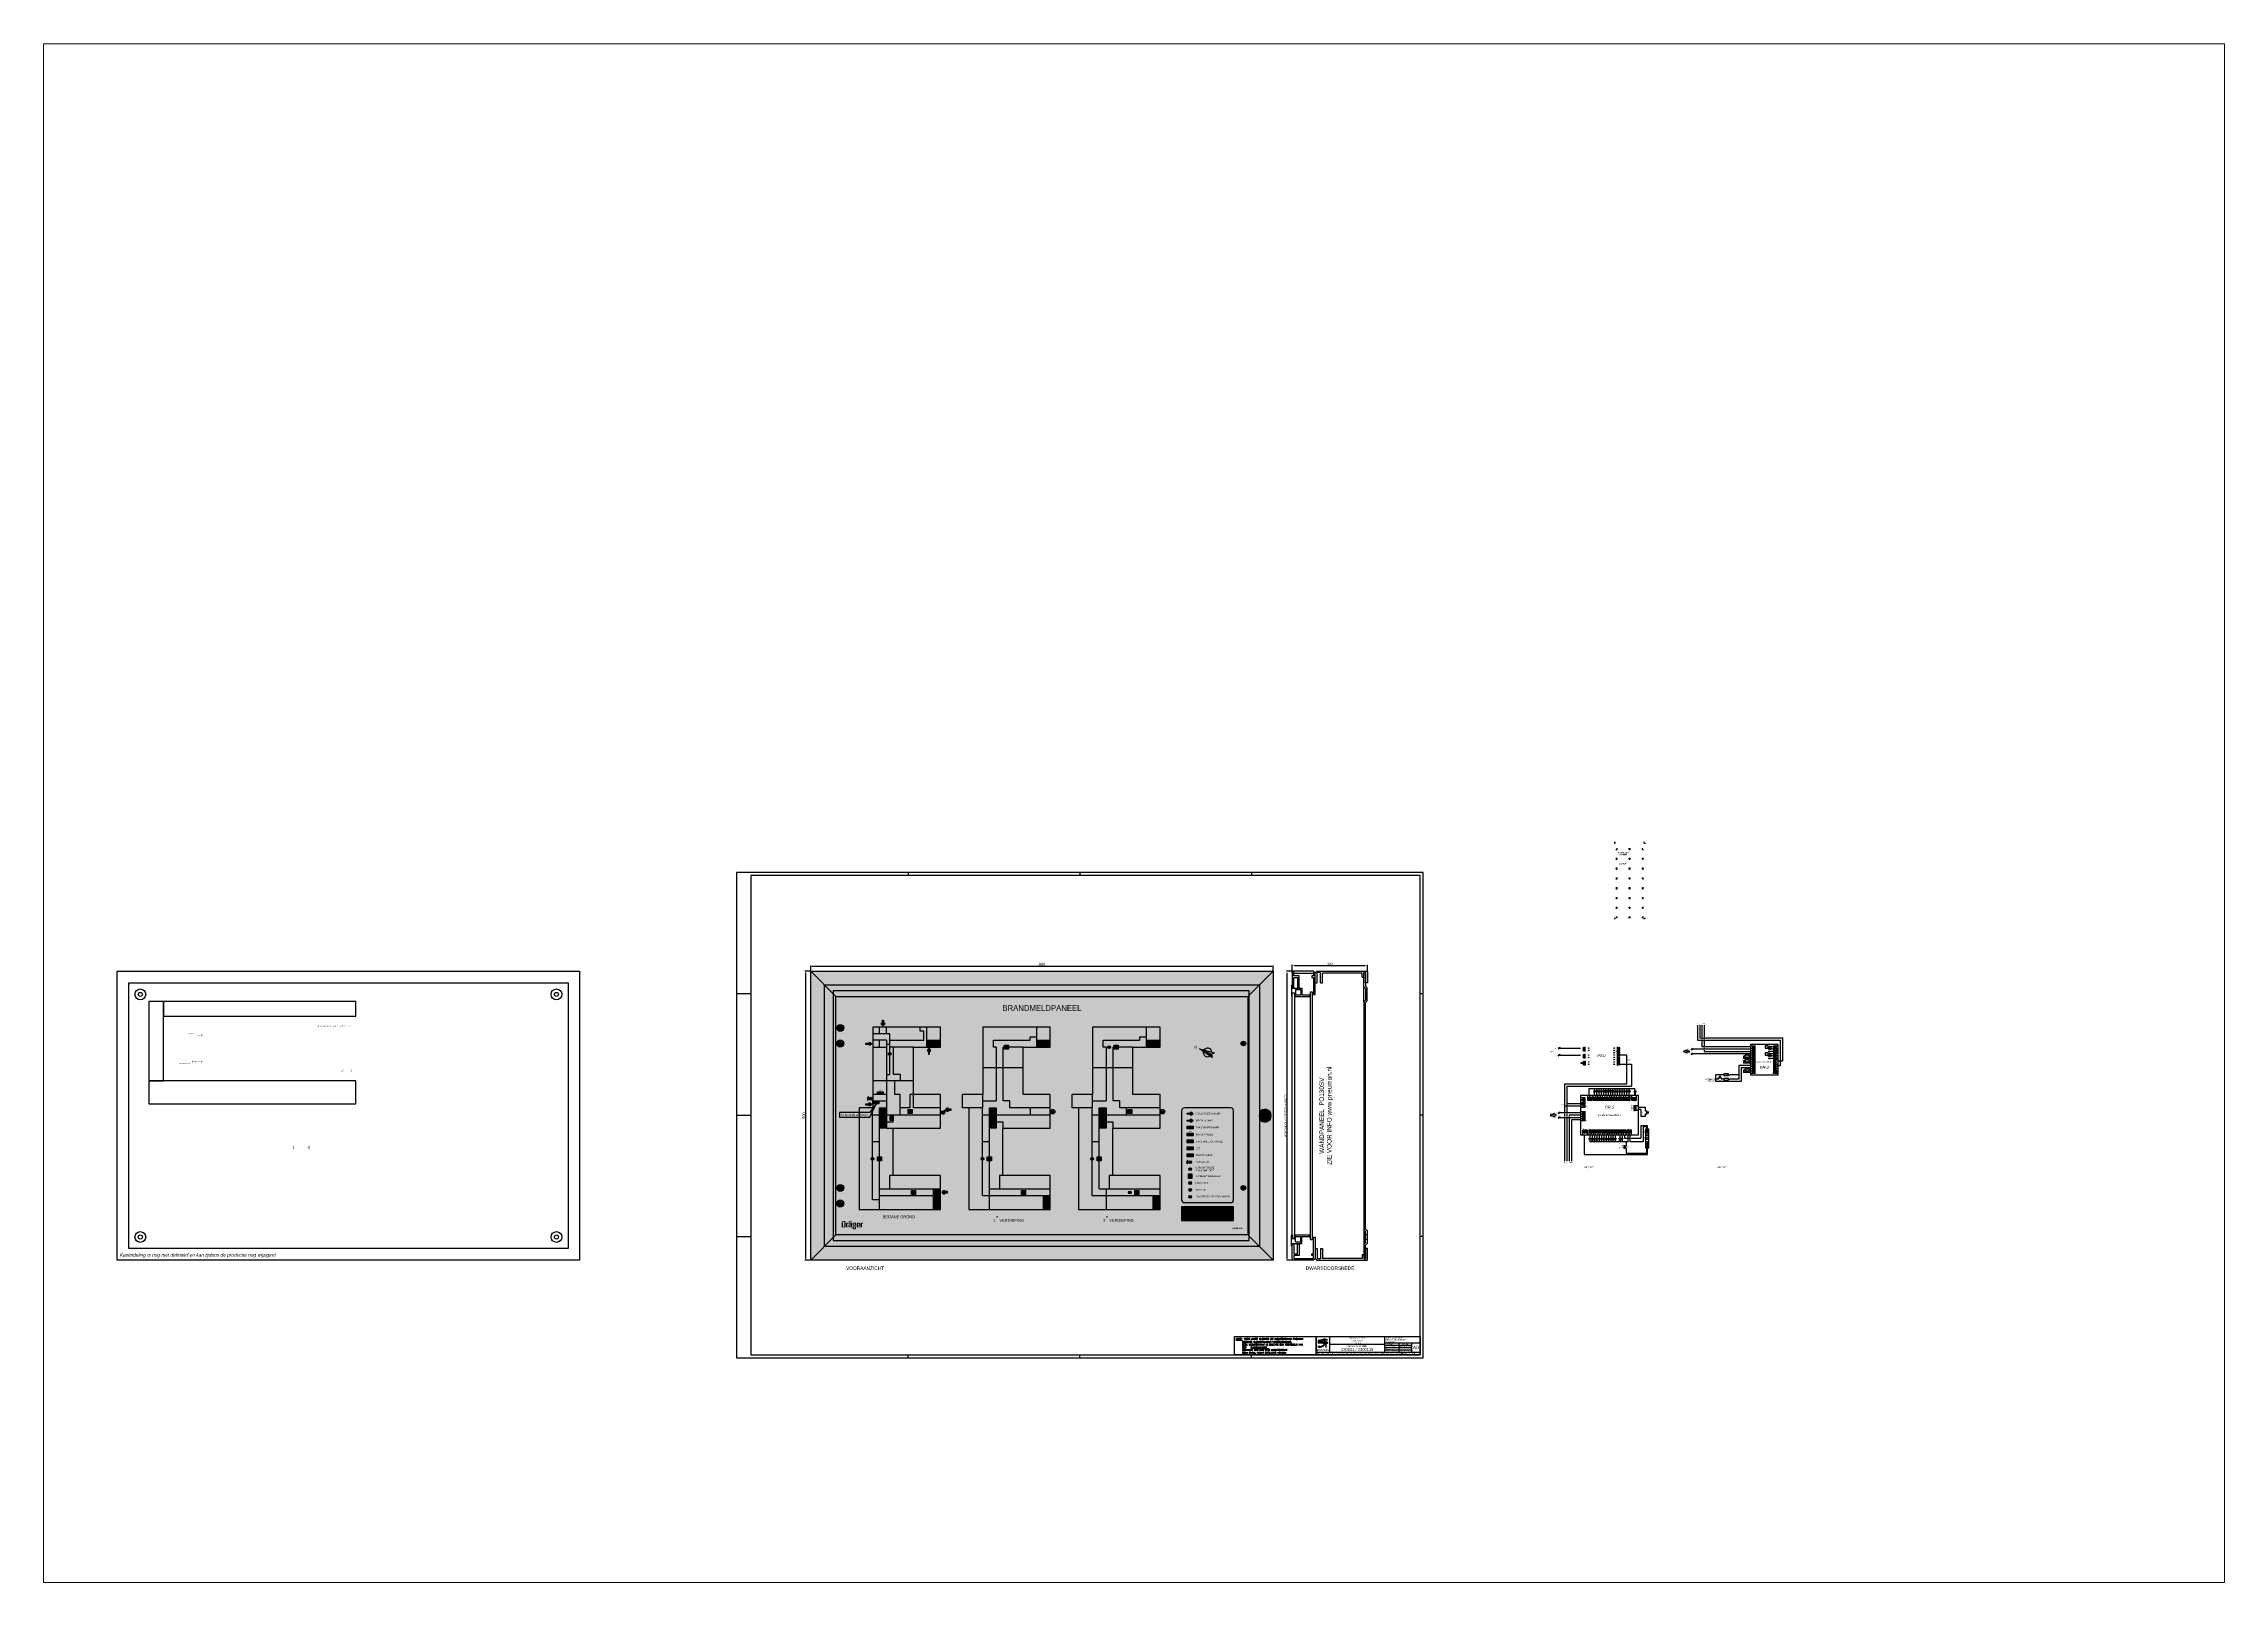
# Paper-space layout 'Vooraanzicht' of a CAD drawing. Header units: millimetres. Extents: x 29 to 1178, y 20 to 831.
# The model-space entities are those that its viewports show. They can reach past a viewport. Long polylines and large blocks are cut down to what shows.
import ezdxf
from ezdxf.enums import TextEntityAlignment as Align

# ---------------------------------------------------------------- set-up
doc = ezdxf.new("R2018")
doc.units = ezdxf.units.MM
doc.header["$LTSCALE"] = 0.4
doc.linetypes.add('HIDDEN', pattern=[9.525, 6.35, -3.175])
for name, color, linetype in [('25', 7, 'Continuous'), ('35', 2, 'Continuous'), ('50', 3, 'Continuous'), ('ELEKTR', 7, 'Continuous'), ('GAT', 2, 'Continuous'), ('GATM', 2, 'Continuous'), ('KADER', 7, 'Continuous'), ('KASTINDELING', 1, 'Continuous'), ('Kleurhulp', 4, 'Continuous'), ('KNOP', 7, 'Continuous'), ('Lenskleur', 7, 'Continuous'), ('LIJST', 1, 'Continuous'), ('PASKRUIZEN', 2, 'Continuous'), ('Ral 1108', 160, 'Continuous'), ('Ral 3020', 22, 'Continuous'), ('Ral 5103', 152, 'Continuous'), ('Ral 5112', 192, 'Continuous'), ('Ral 5113', 202, 'Continuous'), ('Ral 6027', 74, 'Continuous'), ('Ral 7106', 66, 'Continuous'), ('Ral 9002', 156, 'Continuous'), ('Ral kastkleur', 254, 'Continuous'), ('REF', 40, 'Continuous'), ('TEKST', 7, 'Continuous')]:
    doc.layers.add(name, color=color, linetype=linetype)
doc.styles.add('Arial', font='arial.ttf')
doc.styles.add('Arial cursief', font='ariali.ttf')
doc.styles.add('ELEKTR', font='PNMANTXT', dxfattribs={"oblique": 15})
doc.styles.add('KNOP', font='arialbd.ttf')
doc.styles.add('ROMANC', font='romanc')
doc.styles.add('ROMANS', font='romans')
doc.styles.get("Standard").update_dxf_attribs({"font": 'pnmantxt.shx'})
doc.styles.add('UV55', font='Univers 55 Roman.ttf')
doc.dimstyles.new('ISO-25', dxfattribs={"dimtxt": 2.5, "dimasz": 2.5, "dimexe": 1.25, "dimexo": 0.625, "dimtad": 1, "dimtxsty": 'Standard', "dimcen": 2.5, "dimadec": 0, "dimazin": 0, "dimtfac": 1, "dimtmove": 0, "dimatfit": 3, "dimfxl": 1, "dimarcsym": 0})
doc.dimstyles.get("Standard").update_dxf_attribs({"dimtxt": 0.18, "dimasz": 0.18, "dimexe": 0.18, "dimexo": 0.0625, "dimgap": 0.09, "dimtad": 0, "dimtih": 1, "dimtoh": 1, "dimdec": 4, "dimzin": 0, "dimdsep": 46, "dimtxsty": 'Standard', "dimcen": 0.09, "dimadec": 0, "dimazin": 0, "dimtfac": 1, "dimtdec": 4, "dimtofl": 0, "dimtmove": 0, "dimatfit": 3, "dimfxl": 1, "dimtolj": 1, "dimtzin": 0, "dimarcsym": 0})

# ---------------------------------------------------------------- blocks, each defined once
blk = doc.blocks.new('*D16')
at = {"layer": 'DEFPOINTS', "color": 0, "transparency": 16777216}
for p in [(824, 500), (835.5, 500), (835.5, 0)]:
    blk.add_point(p, dxfattribs=at)
at = {"layer": 'KADER', "color": 0, "lineweight": -2, "transparency": 16777216}
for p, q in [((834.5, 500), (823, 500)), ((824, 3), (824, 497)), ((834.5, 0), (823, 0))]:
    blk.add_line(p, q, dxfattribs=at)
at = {"layer": 'KADER', "color": 0, "transparency": 16777216}
for points in [[(823.5, 497), (824.5, 497), (824, 500)], [(823.5, 3), (824.5, 3), (824, 0)]]:
    blk.add_solid(points, dxfattribs=at)
at = {"layer": 'KADER', "color": 0, "transparency": 16777216, "insert": (821.5, 250), "char_height": 3, "attachment_point": 5, "rotation": 90}
blk.add_mtext('\\A1;AFMETINGEN = BREEDTE x HOOGTE', dxfattribs=at)
blk = doc.blocks.new('FRAME')
at = {"layer": 'ELEKTR'}
for p, q in [((0, 3.5), (43, 3.5)), ((0, 0), (0, 3.5)), ((0, 0), (43, 0)), ((24, 0), (24, 3.5)), ((43, 3.5), (43, 0))]:
    blk.add_line(p, q, dxfattribs=at)
at = {"layer": 'ELEKTR', "flags": 8}
for tag, p in [('ART_OMSCH', (1, 1)), ('ART_CODE', (25, 1))]:
    blk.add_attdef(tag, p, '', height=1.5, dxfattribs=at)
blk = doc.blocks.new('FRAMEKL')
at = {"layer": 'ELEKTR'}
for p, q in [((0, 0), (43, 0)), ((0, -3.5), (0, 0)), ((6, -3.5), (6, 0)), ((29, -3.5), (29, 0)), ((43, 0), (43, -3.5)), ((43, -3.5), (0, -3.5))]:
    blk.add_line(p, q, dxfattribs=at)
at = {"layer": 'ELEKTR', "flags": 8}
for tag, p in [('ART_OMSCH', (7, -2.5)), ('ART_CODE', (30, -2.5))]:
    blk.add_attdef(tag, p, '', height=1.5, dxfattribs=at)
blk = doc.blocks.new('PNEUMAN')
at = {"layer": 'TEKST', "lineweight": 0, "true_color": 0x031a3f}
h = blk.add_hatch(color=168, dxfattribs=at)
edge = h.paths.add_edge_path(flags=16)
edge.add_spline(control_points=[(-16.1, 0.5), (-16, 0.5), (-15.9, 0.4), (-15.8, 0.4), (-15.5, 0.4), (-15.3, 0.9), (-15.4, 1.2), (-15.4, 1.4), (-15.5, 1.6), (-15.7, 1.6), (-15.9, 1.6), (-16.1, 1.3), (-16.1, 0.9), (-16.1, 0.9), (-16.1, 0.5), (-16.1, 0.5)], knot_values=[0, 0, 0, 0, 1, 1, 1, 2, 2, 2, 3, 3, 3, 4, 4, 4, 5, 5, 5, 5], degree=3, periodic=0)
edge = h.paths.add_edge_path()
edge.add_spline(control_points=[(-16.7, -0.8), (-16.7, -0.8), (-16.7, 1.2), (-16.7, 1.2), (-16.7, 1.5), (-16.7, 1.8), (-16.7, 2), (-16.7, 2), (-16.2, 2), (-16.2, 2), (-16.2, 2), (-16.1, 1.7), (-16.1, 1.7), (-16.1, 1.7), (-16.1, 1.7), (-16.1, 1.7), (-16, 1.9), (-15.8, 2), (-15.5, 2), (-15.1, 2), (-14.8, 1.7), (-14.7, 1.3), (-14.6, 0.6), (-15, 0), (-15.7, 0), (-15.8, 0), (-16, 0), (-16.1, 0.1), (-16.1, 0.1), (-16.1, 0.1), (-16.1, 0.1), (-16.1, 0.1), (-16.1, -0.8), (-16.1, -0.8), (-16.1, -0.8), (-16.7, -0.8), (-16.7, -0.8)], knot_values=[0, 0, 0, 0, 1, 1, 1, 2, 2, 2, 3, 3, 3, 4, 4, 4, 5, 5, 5, 6, 6, 6, 7, 7, 7, 8, 8, 8, 9, 9, 9, 10, 10, 10, 11, 11, 11, 12, 12, 12, 12], degree=3, periodic=0)
h = blk.add_hatch(color=168, dxfattribs=at)
edge = h.paths.add_edge_path()
edge.add_spline(control_points=[(-14.3, 0), (-14.3, 0), (-14.3, 1.4), (-14.3, 1.4), (-14.3, 1.6), (-14.3, 1.8), (-14.3, 2), (-14.3, 2), (-13.8, 2), (-13.8, 2), (-13.8, 2), (-13.8, 1.7), (-13.8, 1.7), (-13.8, 1.7), (-13.8, 1.7), (-13.8, 1.7), (-13.6, 1.9), (-13.4, 2), (-13.1, 2), (-12.8, 2), (-12.6, 1.8), (-12.5, 1.5), (-12.5, 1.4), (-12.5, 1.3), (-12.5, 1.2), (-12.5, 1.2), (-12.5, 0), (-12.5, 0), (-12.5, 0), (-13.1, 0), (-13.1, 0), (-13.1, 0), (-13.1, 1.1), (-13.1, 1.1), (-13.1, 1.2), (-13.1, 1.3), (-13.1, 1.3), (-13.1, 1.5), (-13.2, 1.6), (-13.4, 1.6), (-13.6, 1.6), (-13.7, 1.3), (-13.7, 0.9), (-13.7, 0.9), (-13.7, 0), (-13.7, 0), (-13.7, 0), (-14.3, 0), (-14.3, 0)], knot_values=[0, 0, 0, 0, 1, 1, 1, 2, 2, 2, 3, 3, 3, 4, 4, 4, 5, 5, 5, 6, 6, 6, 7, 7, 7, 8, 8, 8, 9, 9, 9, 10, 10, 10, 11, 11, 11, 12, 12, 12, 13, 13, 13, 14, 14, 14, 15, 15, 15, 16, 16, 16, 16], degree=3, periodic=0)
h = blk.add_hatch(color=168, dxfattribs=at)
edge = h.paths.add_edge_path(flags=16)
edge.add_spline(control_points=[(-10.9, 1.5), (-10.9, 1.5), (-11, 1.6), (-11.1, 1.6), (-11.4, 1.6), (-11.5, 1.4), (-11.5, 1.2), (-11.1, 1.2), (-10.9, 1.3), (-10.9, 1.4), (-10.9, 1.4), (-10.9, 1.5), (-10.9, 1.5)], knot_values=[0, 0, 0, 0, 1, 1, 1, 2, 2, 2, 3, 3, 3, 4, 4, 4, 4], degree=3, periodic=0)
edge = h.paths.add_edge_path()
edge.add_spline(control_points=[(-10.3, 0.1), (-10.6, 0), (-10.8, 0), (-11.1, 0), (-11.6, 0), (-12, 0.3), (-12.1, 0.8), (-12.2, 1.4), (-11.9, 2), (-11.1, 2), (-10.7, 2), (-10.4, 1.8), (-10.3, 1.4), (-10.2, 0.9), (-10.7, 0.8), (-11.5, 0.8), (-11.5, 0.7), (-11.5, 0.6), (-11.4, 0.6), (-11.3, 0.5), (-11.2, 0.4), (-11, 0.4), (-10.8, 0.4), (-10.6, 0.5), (-10.5, 0.6), (-10.5, 0.6), (-10.3, 0.1), (-10.3, 0.1)], knot_values=[0, 0, 0, 0, 1, 1, 1, 2, 2, 2, 3, 3, 3, 4, 4, 4, 5, 5, 5, 6, 6, 6, 7, 7, 7, 8, 8, 8, 9, 9, 9, 9], degree=3, periodic=0)
h = blk.add_hatch(color=168, dxfattribs=at)
edge = h.paths.add_edge_path()
edge.add_spline(control_points=[(-8.1, 2), (-8.1, 2), (-8.1, 0.7), (-8.1, 0.7), (-8.1, 0.4), (-8.1, 0.2), (-8.1, 0), (-8.1, 0), (-8.6, 0), (-8.6, 0), (-8.6, 0), (-8.7, 0.3), (-8.7, 0.3), (-8.7, 0.3), (-8.7, 0.4), (-8.7, 0.4), (-8.8, 0.1), (-9, 0), (-9.3, 0), (-9.6, 0), (-9.8, 0.2), (-9.9, 0.5), (-9.9, 0.6), (-9.9, 0.8), (-9.9, 0.9), (-9.9, 0.9), (-9.9, 2), (-9.9, 2), (-9.9, 2), (-9.3, 2), (-9.3, 2), (-9.3, 2), (-9.3, 0.9), (-9.3, 0.9), (-9.3, 0.8), (-9.3, 0.8), (-9.3, 0.7), (-9.3, 0.6), (-9.2, 0.5), (-9.1, 0.5), (-8.9, 0.5), (-8.7, 0.7), (-8.7, 1.1), (-8.7, 1.1), (-8.7, 2), (-8.7, 2), (-8.7, 2), (-8.1, 2), (-8.1, 2)], knot_values=[0, 0, 0, 0, 1, 1, 1, 2, 2, 2, 3, 3, 3, 4, 4, 4, 5, 5, 5, 6, 6, 6, 7, 7, 7, 8, 8, 8, 9, 9, 9, 10, 10, 10, 11, 11, 11, 12, 12, 12, 13, 13, 13, 14, 14, 14, 15, 15, 15, 16, 16, 16, 16], degree=3, periodic=0)
h = blk.add_hatch(color=168, dxfattribs=at)
edge = h.paths.add_edge_path()
edge.add_spline(control_points=[(-7.6, 0), (-7.6, 0), (-7.6, 1.4), (-7.6, 1.4), (-7.6, 1.6), (-7.6, 1.8), (-7.6, 2), (-7.6, 2), (-7.1, 2), (-7.1, 2), (-7.1, 2), (-7.1, 1.7), (-7.1, 1.7), (-7.1, 1.7), (-7.1, 1.7), (-7.1, 1.7), (-7, 1.9), (-6.7, 2), (-6.5, 2), (-6.1, 2), (-6, 1.8), (-5.9, 1.7), (-5.8, 1.9), (-5.6, 2), (-5.3, 2), (-5, 2), (-4.8, 1.8), (-4.7, 1.5), (-4.7, 1.4), (-4.7, 1.3), (-4.7, 1.2), (-4.7, 1.2), (-4.7, 0), (-4.7, 0), (-4.7, 0), (-5.3, 0), (-5.3, 0), (-5.3, 0), (-5.3, 1.1), (-5.3, 1.1), (-5.2, 1.2), (-5.3, 1.3), (-5.3, 1.3), (-5.3, 1.5), (-5.4, 1.6), (-5.5, 1.6), (-5.7, 1.6), (-5.9, 1.3), (-5.9, 0.9), (-5.9, 0.9), (-5.9, 0), (-5.9, 0), (-5.9, 0), (-6.4, 0), (-6.4, 0), (-6.4, 0), (-6.4, 1.1), (-6.4, 1.1), (-6.4, 1.2), (-6.4, 1.3), (-6.4, 1.3), (-6.5, 1.5), (-6.5, 1.6), (-6.7, 1.6), (-6.9, 1.6), (-7, 1.3), (-7, 0.9), (-7, 0.9), (-7, 0), (-7, 0), (-7, 0), (-7.6, 0), (-7.6, 0)], knot_values=[0, 0, 0, 0, 1, 1, 1, 2, 2, 2, 3, 3, 3, 4, 4, 4, 5, 5, 5, 6, 6, 6, 7, 7, 7, 8, 8, 8, 9, 9, 9, 10, 10, 10, 11, 11, 11, 12, 12, 12, 13, 13, 13, 14, 14, 14, 15, 15, 15, 16, 16, 16, 17, 17, 17, 18, 18, 18, 19, 19, 19, 20, 20, 20, 21, 21, 21, 22, 22, 22, 23, 23, 23, 24, 24, 24, 24], degree=3, periodic=0)
h = blk.add_hatch(color=168, dxfattribs=at)
edge = h.paths.add_edge_path(flags=16)
edge.add_spline(control_points=[(-3, 1.6), (-3, 1.6), (-3.1, 1.6), (-3.2, 1.6), (-3.5, 1.6), (-3.7, 1.1), (-3.7, 0.8), (-3.6, 0.6), (-3.5, 0.5), (-3.3, 0.5), (-3.2, 0.5), (-3, 0.6), (-3, 1.1), (-3, 1.1), (-3, 1.6), (-3, 1.6)], knot_values=[0, 0, 0, 0, 1, 1, 1, 2, 2, 2, 3, 3, 3, 4, 4, 4, 5, 5, 5, 5], degree=3, periodic=0)
edge = h.paths.add_edge_path()
edge.add_spline(control_points=[(-2.9, 0), (-2.9, 0.1), (-2.9, 0.3), (-2.9, 0.4), (-2.9, 0.4), (-2.9, 0.4), (-2.9, 0.4), (-3, 0.1), (-3.3, 0), (-3.5, 0), (-3.9, 0), (-4.2, 0.3), (-4.3, 0.7), (-4.4, 1.3), (-4.1, 2), (-3.1, 2), (-2.8, 2), (-2.6, 2), (-2.4, 1.9), (-2.4, 1.9), (-2.4, 0.9), (-2.4, 0.9), (-2.4, 0.7), (-2.4, 0.3), (-2.3, 0), (-2.3, 0), (-2.9, 0), (-2.9, 0)], knot_values=[0, 0, 0, 0, 1, 1, 1, 2, 2, 2, 3, 3, 3, 4, 4, 4, 5, 5, 5, 6, 6, 6, 7, 7, 7, 8, 8, 8, 9, 9, 9, 9], degree=3, periodic=0)
h = blk.add_hatch(color=168, dxfattribs=at)
edge = h.paths.add_edge_path()
edge.add_spline(control_points=[(-1.9, 0), (-1.9, 0), (-1.9, 1.4), (-1.9, 1.4), (-1.9, 1.6), (-1.9, 1.8), (-1.9, 2), (-1.9, 2), (-1.4, 2), (-1.4, 2), (-1.4, 2), (-1.3, 1.7), (-1.3, 1.7), (-1.3, 1.7), (-1.3, 1.7), (-1.3, 1.7), (-1.2, 1.9), (-1, 2), (-0.7, 2), (-0.4, 2), (-0.1, 1.8), (-0.1, 1.5), (0, 1.4), (0, 1.3), (0, 1.2), (0, 1.2), (0, 0), (0, 0), (0, 0), (-0.6, 0), (-0.6, 0), (-0.6, 0), (-0.6, 1.1), (-0.6, 1.1), (-0.6, 1.2), (-0.6, 1.3), (-0.7, 1.3), (-0.7, 1.5), (-0.7, 1.6), (-0.9, 1.6), (-1.1, 1.6), (-1.3, 1.3), (-1.3, 0.9), (-1.3, 0.9), (-1.3, 0), (-1.3, 0), (-1.3, 0), (-1.9, 0), (-1.9, 0)], knot_values=[0, 0, 0, 0, 1, 1, 1, 2, 2, 2, 3, 3, 3, 4, 4, 4, 5, 5, 5, 6, 6, 6, 7, 7, 7, 8, 8, 8, 9, 9, 9, 10, 10, 10, 11, 11, 11, 12, 12, 12, 13, 13, 13, 14, 14, 14, 15, 15, 15, 16, 16, 16, 16], degree=3, periodic=0)
blk = doc.blocks.new('FRONT')
at = {"layer": 'ELEKTR'}
for p, q in [((0, 0), (0, 3.5)), ((0, 3.5), (43, 3.5)), ((0, 0), (43, 0)), ((24, 0), (24, 3.5)), ((43, 3.5), (43, 0))]:
    blk.add_line(p, q, dxfattribs=at)
at = {"layer": 'ELEKTR', "flags": 8}
for tag, p in [('ART_OMSCH', (1, 1)), ('ART_CODE', (25, 1))]:
    blk.add_attdef(tag, p, '', height=1.5, dxfattribs=at)
blk = doc.blocks.new('BOVENHOEK')
at = {"layer": 'PASKRUIZEN', "color": 7}
for p, q in [((0, 0), (81, 0)), ((0, -13.5), (0, 0)), ((81, 0), (81, -13.5)), ((83, 0), (118.5, 0)), ((83, 0), (83, -13.5)), ((118.5, 0), (118.5, -13.5)), ((120.5, 0), (180, 0)), ((120.5, 0), (120.5, -13.5)), ((146.5, 0), (146.5, -13.5)), ((180, 0), (180, -13.5)), ((0, -9), (81, -9)), ((0, -13.5), (81, -13.5)), ((118.5, -4.5), (83, -4.5)), ((118.5, -9), (83, -9)), ((118.5, -13.5), (83, -13.5)), ((107.5, -4.5), (107.5, -13.5)), ((180, -4.5), (120.5, -4.5)), ((180, -9), (120.5, -9)), ((180, -13.5), (120.5, -13.5))]:
    blk.add_line(p, q, dxfattribs=at)
at = {"layer": 'PASKRUIZEN', "color": 7, "style": 'UV55'}
for p in [(49.5, -12.5), (62.5, -12.5)]:
    blk.add_text('x', height=2.5, dxfattribs=at).set_placement(p, align=Align.CENTER)
for s, p in [('mm', (73.5, -12.5)), ('AANT.PLOTS', (84.5, -12.5)), ('PLANNING', (84.5, -8)), ('FRONTTYPE', (122, -3.5)), ('FRONTAFM.', (122, -8)), ('FRONTDELEN', (122, -12.5)), ('x', (159.5, -8)), ('mm', (172.5, -8))]:
    blk.add_text(s, height=2.5, dxfattribs=at).set_placement(p)
at = {"layer": 'PASKRUIZEN', "color": 7, "style": 'UV55', "flags": 8}
for tag, p in [('RESERVE1', (122.5, 1)), ('RESERVE2', (148.5, 1)), ('PANEELTYPE', (2, -12.5)), ('DEBITEUR', (84.5, -3.5)), ('AANTAL', (108.5, -12.5)), ('TAPE', (108.5, -8)), ('FRONTTYPE', (148, -3.5)), ('FRONTBREEDTE', (148, -8)), ('FRONTDELEN', (148, -12.5))]:
    blk.add_attdef(tag, p, '', height=2.5, dxfattribs=at)
at = {"layer": 'PASKRUIZEN', "color": 7, "style": 'UV55', "width": 0.934313, "flags": 8}
blk.add_attdef('OBJECT/PROJECT', text='', height=7, dxfattribs=at).set_placement((1.5, -8), (80, -8), align=Align.FIT)
at = {"layer": 'PASKRUIZEN', "color": 7, "style": 'UV55', "flags": 8}
for tag, p in [('BREEDTE', (42.5, -12.5)), ('HOOGTE', (56, -12.5)), ('DIEPTE', (68.5, -12.5)), ('FRONTHOOGTE', (167, -8))]:
    blk.add_attdef(tag, text='', height=2.5, dxfattribs=at).set_placement(p, align=Align.CENTER)
blk = doc.blocks.new('*D8')
at = {"layer": 'DEFPOINTS', "color": 0, "transparency": 16777216}
for p in [(833, 497), (963, 510), (963, 499.5)]:
    blk.add_point(p, dxfattribs=at)
at = {"layer": 'KADER', "color": 0, "lineweight": -2, "transparency": 16777216}
for p, q in [((833, 498), (833, 511.2)), ((837, 510), (959, 510)), ((963, 500.5), (963, 511.2))]:
    blk.add_line(p, q, dxfattribs=at)
at = {"layer": 'KADER', "color": 0, "transparency": 16777216}
for points in [[(837, 510.7), (837, 509.3), (833, 510)], [(959, 510.7), (959, 509.3), (963, 510)]]:
    blk.add_solid(points, dxfattribs=at)
at = {"layer": 'KADER', "color": 0, "transparency": 16777216, "insert": (898, 513), "char_height": 4, "attachment_point": 5}
blk.add_mtext('130', dxfattribs=at)
blk = doc.blocks.new('*D9')
at = {"layer": 'DEFPOINTS', "color": 0, "transparency": 16777216}
for p in [(0, 500), (800, 509), (800, 500)]:
    blk.add_point(p, dxfattribs=at)
at = {"layer": 'KADER', "color": 0, "lineweight": -2, "transparency": 16777216}
for p, q in [((0, 500.6), (0, 510.2)), ((2.5, 509), (797.5, 509)), ((800, 500.6), (800, 510.2))]:
    blk.add_line(p, q, dxfattribs=at)
at = {"layer": 'KADER', "color": 0, "transparency": 16777216}
for points in [[(2.5, 509.4), (2.5, 508.6), (0, 509)], [(797.5, 509.4), (797.5, 508.6), (800, 509)]]:
    blk.add_solid(points, dxfattribs=at)
at = {"layer": 'KADER', "color": 0, "transparency": 16777216, "insert": (400, 512.1), "char_height": 5, "attachment_point": 5}
blk.add_mtext('800', dxfattribs=at)
blk = doc.blocks.new('*D10')
at = {"layer": 'DEFPOINTS', "color": 0, "transparency": 16777216}
for p in [(0, 500), (0, 0), (-9, 0)]:
    blk.add_point(p, dxfattribs=at)
at = {"layer": 'KADER', "color": 0, "lineweight": -2, "transparency": 16777216}
for p, q in [((-0.6, 500), (-10.3, 500)), ((-9, 497.5), (-9, 2.5)), ((-0.6, 0), (-10.3, 0))]:
    blk.add_line(p, q, dxfattribs=at)
at = {"layer": 'KADER', "color": 0, "transparency": 16777216}
for points in [[(-9.4, 497.5), (-8.6, 497.5), (-9, 500)], [(-9.4, 2.5), (-8.6, 2.5), (-9, 0)]]:
    blk.add_solid(points, dxfattribs=at)
at = {"layer": 'KADER', "color": 0, "transparency": 16777216, "insert": (-12.1, 250), "char_height": 5, "attachment_point": 5, "rotation": 90}
blk.add_mtext('500', dxfattribs=at)
blk = doc.blocks.new('*D15')
at = {"layer": 'DEFPOINTS', "color": 0, "transparency": 16777216}
for p in [(32, 125), (43.5, 125), (0, 0)]:
    blk.add_point(p, dxfattribs=at)
at = {"layer": 'REF', "color": 0, "lineweight": -2, "transparency": 16777216}
for p, q in [((42.9, 125), (30.7, 125)), ((32, 122.5), (32, 70)), ((32, 2.5), (32, 55)), ((0.6, 0), (33.3, 0))]:
    blk.add_line(p, q, dxfattribs=at)
at = {"layer": 'REF', "color": 0, "transparency": 16777216}
for points in [[(31.6, 122.5), (32.4, 122.5), (32, 125)], [(31.6, 2.5), (32.4, 2.5), (32, 0)]]:
    blk.add_solid(points, dxfattribs=at)
at = {"layer": 'REF', "color": 0, "transparency": 16777216, "insert": (32, 62.5), "char_height": 5, "attachment_point": 5, "rotation": 90}
blk.add_mtext('125', dxfattribs=at)
blk = doc.blocks.new('*D14')
at = {"layer": 'DEFPOINTS', "color": 0, "transparency": 16777216}
for p in [(0, 0), (32, -125), (43.5, -125)]:
    blk.add_point(p, dxfattribs=at)
at = {"layer": 'REF', "color": 0, "lineweight": -2, "transparency": 16777216}
for p, q in [((0.6, 0), (33.3, 0)), ((32, -2.5), (32, -55)), ((32, -122.5), (32, -70)), ((42.9, -125), (30.8, -125))]:
    blk.add_line(p, q, dxfattribs=at)
at = {"layer": 'REF', "color": 0, "transparency": 16777216}
for points in [[(31.6, -2.5), (32.4, -2.5), (32, 0)], [(31.6, -122.5), (32.4, -122.5), (32, -125)]]:
    blk.add_solid(points, dxfattribs=at)
at = {"layer": 'REF', "color": 0, "transparency": 16777216, "insert": (32, -62.5), "char_height": 5, "attachment_point": 5, "rotation": 90}
blk.add_mtext('125', dxfattribs=at)
blk = doc.blocks.new('Emka_1022_Cil.Slot')
at = {"layer": 'Lenskleur', "true_color": 0xecebea}
h = blk.add_hatch(color=7, dxfattribs=at)
h.paths.add_polyline_path([(0, 0, -1), (19, 0, -1)], flags=16)
edge = h.paths.add_edge_path()
edge.add_line((0, 5.5), (0, -5.5))
edge.add_arc((9.5, 0), 11, 210.2726, 509.7274)
at = {"layer": 'Lenskleur'}
h = blk.add_hatch(color=256, dxfattribs=at)
h.set_gradient(color1=(176, 181, 186), color2=(216, 218, 218), tint=1)
h.paths.add_polyline_path([(19, 0, 1), (0, 0, 1)])
h.paths.add_polyline_path([(2.5, 0, -1), (16.5, 0, -1)], flags=16)
at = {"layer": 'Lenskleur', "true_color": 0xdbdcdc}
h = blk.add_hatch(color=254, dxfattribs=at)
h.dxf.hatch_style = 1
h.paths.add_polyline_path([(16.5, 0, 1), (2.5, 0, 1)])
h.paths.add_polyline_path([(10.5, -1.5), (10.5, -5), (8.5, -5), (8.5, -1.5, -0.333333), (8.5, 1.5), (8.5, 3), (10.5, 3), (10.5, 1.5, -0.333333)], flags=16)
at = {"layer": 'Lenskleur'}
h = blk.add_hatch(color=256, dxfattribs=at)
h.set_gradient(color1=(135, 146, 151), color2=(189, 189, 189), tint=1, name='CYLINDER')
h.paths.add_polyline_path([(10.5, -1.5, 0.333333), (10.5, 1.5), (10.5, 3), (8.5, 3), (8.5, 1.5, 0.333333), (8.5, -1.5), (8.5, -5), (10.5, -5)])
at = {"layer": 'LIJST'}
for points in [[(0, 5.5), (0, -5.5, 3.696846)], [(8.5, 1.5, 0.333333), (8.5, -1.5), (8.5, -5), (10.5, -5), (10.5, -1.5, 0.333333), (10.5, 1.5), (10.5, 3), (8.5, 3)]]:
    blk.add_lwpolyline(points, format="xyb", close=True, dxfattribs=at)
for radius in [9.5, 7]:
    blk.add_circle((9.5, 0), radius, dxfattribs=at)
at = {"layer": 'REF'}
for p, q in [((8.5, 0), (10.5, 0)), ((9.5, -1), (9.5, 1))]:
    blk.add_line(p, q, dxfattribs=at)
blk.add_lwpolyline([(13.5, 7.5), (-26.5, 7.5, 0.533333), (-26.5, -7.5), (13.5, -7.5, 0.533333)], format="xyb", close=True, dxfattribs=at)
at = {"layer": 'REF', "linetype": 'HIDDEN'}
blk.add_lwpolyline([(2, 4), (2, -36, 0.533333), (17, -36), (17, 4, 0.533333)], format="xyb", close=True, dxfattribs=at)
blk = doc.blocks.new('KNVAA0')
at = {"layer": 'KADER'}
h = blk.add_hatch(color=256, dxfattribs=at)
edge = h.paths.add_edge_path(flags=16)
edge.add_spline(control_points=[(413.2, -410.5), (413.2, -410.5), (409.2, -409.2), (409.2, -409.2), (409.2, -409.2), (412.4, -407.9), (412.4, -407.9), (412.4, -407.9), (412.8, -407.8), (412.8, -407.8), (412.8, -407.8), (412.4, -408.7), (412.4, -408.7), (412.4, -408.7), (412.5, -409.5), (412.5, -409.5), (412.5, -409.5), (413.2, -410.5), (413.2, -410.5), (413.2, -410.5), (413.2, -410.5), (413.2, -410.5)], knot_values=[0, 0, 0, 0, 1, 1, 1, 2, 2, 2, 3, 3, 3, 4, 4, 4, 5, 5, 5, 6, 6, 6, 7, 7, 7, 7], degree=3, periodic=0)
edge = h.paths.add_edge_path(flags=16)
edge.add_spline(control_points=[(415.8, -410.6), (415.8, -410.6), (414.6, -410.5), (414.6, -410.4)], knot_values=[16, 16, 16, 16, 17, 17, 17, 17], degree=3, periodic=0)
edge.add_spline(control_points=[(414.6, -410.4), (414.6, -410.4), (414.6, -410.4), (414.6, -410.4)], knot_values=[0, 0, 0, 0, 1, 1, 1, 1], degree=3, periodic=0)
edge.add_spline(control_points=[(414.6, -410.4), (414.6, -410.4), (414.6, -410.4), (414.6, -410.4)], knot_values=[1, 1, 1, 1, 2, 2, 2, 2], degree=3, periodic=0)
edge.add_spline(control_points=[(414.6, -410.4), (414.6, -410.4), (415.2, -410.2), (415.2, -410.2)], knot_values=[2, 2, 2, 2, 3, 3, 3, 3], degree=3, periodic=0)
edge.add_spline(control_points=[(415.2, -410.2), (415.2, -410.2), (415.3, -410.2), (415.4, -410.1)], knot_values=[3, 3, 3, 3, 4, 4, 4, 4], degree=3, periodic=0)
edge.add_spline(control_points=[(415.4, -410.1), (415.4, -410.1), (415.7, -409.7), (415.9, -409.4)], knot_values=[4, 4, 4, 4, 5, 5, 5, 5], degree=3, periodic=0)
edge.add_spline(control_points=[(415.9, -409.4), (415.9, -409.2), (416, -408.9), (416, -408.7), (416, -408.4), (415.8, -407.9), (415.8, -407.9)], knot_values=[5, 5, 5, 5, 6, 6, 6, 7, 7, 7, 7], degree=3, periodic=0)
edge.add_spline(control_points=[(415.8, -407.9), (415.7, -407.8), (415.8, -407.8), (415.8, -407.8)], knot_values=[7, 7, 7, 7, 8, 8, 8, 8], degree=3, periodic=0)
edge.add_spline(control_points=[(415.8, -407.8), (415.8, -407.8), (416.3, -408.1), (416.6, -408.3)], knot_values=[8, 8, 8, 8, 9, 9, 9, 9], degree=3, periodic=0)
edge.add_spline(control_points=[(416.6, -408.3), (416.8, -408.4), (417, -408.7), (417.3, -409)], knot_values=[9, 9, 9, 9, 10, 10, 10, 10], degree=3, periodic=0)
edge.add_spline(control_points=[(417.3, -409), (417.4, -409), (417.4, -409.1), (417.5, -409.1)], knot_values=[10, 10, 10, 10, 11, 11, 11, 11], degree=3, periodic=0)
edge.add_spline(control_points=[(417.5, -409.1), (417.6, -409.3), (417.8, -409.5), (417.9, -409.6)], knot_values=[11, 11, 11, 11, 12, 12, 12, 12], degree=3, periodic=0)
edge.add_spline(control_points=[(417.9, -409.6), (418, -409.7), (418.1, -409.8), (418.2, -409.9)], knot_values=[12, 12, 12, 12, 13, 13, 13, 13], degree=3, periodic=0)
edge.add_spline(control_points=[(418.2, -409.9), (418.2, -409.9), (418.2, -410), (418.2, -410.1)], knot_values=[13, 13, 13, 13, 14, 14, 14, 14], degree=3, periodic=0)
edge.add_spline(control_points=[(418.2, -410.1), (418.2, -410.1), (417.9, -410.5), (417.9, -410.5)], knot_values=[14, 14, 14, 14, 15, 15, 15, 15], degree=3, periodic=0)
edge.add_spline(control_points=[(417.9, -410.5), (417.9, -410.5), (415.8, -410.6), (415.8, -410.6)], knot_values=[15, 15, 15, 15, 16, 16, 16, 16], degree=3, periodic=0)
edge = h.paths.add_edge_path()
edge.add_spline(control_points=[(415.6, -417.8), (415.6, -417.8), (415.9, -418), (415.9, -418)], knot_values=[42, 42, 42, 42, 43, 43, 43, 43], degree=3, periodic=0)
edge.add_spline(control_points=[(415.9, -418), (415.9, -418), (416.5, -417.7), (416.5, -417.7)], knot_values=[0, 0, 0, 0, 1, 1, 1, 1], degree=3, periodic=0)
edge.add_spline(control_points=[(416.5, -417.7), (416.5, -417.7), (416, -417.1), (416, -416.9)], knot_values=[1, 1, 1, 1, 2, 2, 2, 2], degree=3, periodic=0)
edge.add_spline(control_points=[(416, -416.9), (416, -415.6), (416.6, -413.6), (416.6, -413.6)], knot_values=[2, 2, 2, 2, 3, 3, 3, 3], degree=3, periodic=0)
edge.add_spline(control_points=[(416.6, -413.6), (416.6, -413.5), (416.6, -413.4), (416.6, -413.4)], knot_values=[3, 3, 3, 3, 4, 4, 4, 4], degree=3, periodic=0)
edge.add_spline(control_points=[(416.6, -413.4), (416.6, -413.4), (416.2, -411.4), (416.2, -411.4)], knot_values=[4, 4, 4, 4, 5, 5, 5, 5], degree=3, periodic=0)
edge.add_spline(control_points=[(416.2, -411.4), (416.2, -411.4), (416.3, -411.3), (416.4, -411.3)], knot_values=[5, 5, 5, 5, 6, 6, 6, 6], degree=3, periodic=0)
edge.add_spline(control_points=[(416.4, -411.3), (416.4, -411.3), (416.9, -411.2), (417.5, -411.1)], knot_values=[6, 6, 6, 6, 7, 7, 7, 7], degree=3, periodic=0)
edge.add_spline(control_points=[(417.5, -411.1), (418.2, -411), (418.8, -410.6), (418.8, -410.6)], knot_values=[7, 7, 7, 7, 8, 8, 8, 8], degree=3, periodic=0)
edge.add_spline(control_points=[(418.8, -410.6), (418.8, -410.6), (419, -409.8), (419, -409.8)], knot_values=[8, 8, 8, 8, 9, 9, 9, 9], degree=3, periodic=0)
edge.add_spline(control_points=[(419, -409.8), (419, -409.8), (419, -409.8), (419, -409.7)], knot_values=[9, 9, 9, 9, 10, 10, 10, 10], degree=3, periodic=0)
edge.add_spline(control_points=[(419, -409.7), (418.5, -409.2), (417.1, -408), (416.2, -407.5)], knot_values=[10, 10, 10, 10, 11, 11, 11, 11], degree=3, periodic=0)
edge.add_spline(control_points=[(416.2, -407.5), (416.1, -407.4), (414.3, -407.1), (414.2, -407.1)], knot_values=[11, 11, 11, 11, 12, 12, 12, 12], degree=3, periodic=0)
edge.add_spline(control_points=[(414.2, -407.1), (412.3, -407.1), (410.3, -408.2), (408.5, -408.7)], knot_values=[12, 12, 12, 12, 13, 13, 13, 13], degree=3, periodic=0)
edge.add_spline(control_points=[(408.5, -408.7), (406.1, -409.4), (402.3, -408.4), (402.3, -408.4)], knot_values=[13, 13, 13, 13, 14, 14, 14, 14], degree=3, periodic=0)
edge.add_spline(control_points=[(402.3, -408.4), (402.3, -408.4), (402.1, -409.3), (402.1, -409.3)], knot_values=[14, 14, 14, 14, 15, 15, 15, 15], degree=3, periodic=0)
edge.add_spline(control_points=[(402.1, -409.3), (402.1, -409.4), (402.1, -409.4), (402.2, -409.5)], knot_values=[15, 15, 15, 15, 16, 16, 16, 16], degree=3, periodic=0)
edge.add_spline(control_points=[(402.2, -409.5), (402.2, -409.5), (402.2, -409.5), (402.2, -409.5)], knot_values=[16, 16, 16, 16, 17, 17, 17, 17], degree=3, periodic=0)
edge.add_spline(control_points=[(402.2, -409.5), (402.2, -409.5), (402.4, -409.7), (402.4, -409.7)], knot_values=[17, 17, 17, 17, 18, 18, 18, 18], degree=3, periodic=0)
edge.add_spline(control_points=[(402.4, -409.7), (402.4, -409.7), (402.7, -409.8), (402.7, -409.8)], knot_values=[18, 18, 18, 18, 19, 19, 19, 19], degree=3, periodic=0)
edge.add_spline(control_points=[(402.7, -409.8), (402.7, -409.8), (409, -409.8), (410.3, -410.4)], knot_values=[19, 19, 19, 19, 20, 20, 20, 20], degree=3, periodic=0)
edge.add_spline(control_points=[(410.3, -410.4), (411.8, -411.2), (413.6, -411.2), (413.6, -411.2)], knot_values=[20, 20, 20, 20, 21, 21, 21, 21], degree=3, periodic=0)
edge.add_spline(control_points=[(413.6, -411.2), (413.6, -411.2), (413.8, -411.2), (413.8, -411.2)], knot_values=[21, 21, 21, 21, 22, 22, 22, 22], degree=3, periodic=0)
edge.add_spline(control_points=[(413.8, -411.2), (413.8, -411.2), (411.8, -414.4), (410.4, -415.3)], knot_values=[22, 22, 22, 22, 23, 23, 23, 23], degree=3, periodic=0)
edge.add_spline(control_points=[(410.4, -415.3), (407.7, -416.9), (406.2, -416.8), (405.2, -416.7)], knot_values=[23, 23, 23, 23, 24, 24, 24, 24], degree=3, periodic=0)
edge.add_spline(control_points=[(405.2, -416.7), (405.2, -416.7), (404, -415.6), (404, -415.6)], knot_values=[24, 24, 24, 24, 25, 25, 25, 25], degree=3, periodic=0)
edge.add_spline(control_points=[(404, -415.6), (404, -415.6), (402.1, -416.1), (402.1, -416.1)], knot_values=[25, 25, 25, 25, 26, 26, 26, 26], degree=3, periodic=0)
edge.add_spline(control_points=[(402.1, -416.1), (402.1, -416.1), (402.3, -417.1), (402.3, -417.1)], knot_values=[26, 26, 26, 26, 27, 27, 27, 27], degree=3, periodic=0)
edge.add_spline(control_points=[(402.3, -417.1), (402.3, -417.1), (402.3, -417.1), (402.3, -417.1)], knot_values=[27, 27, 27, 27, 28, 28, 28, 28], degree=3, periodic=0)
edge.add_spline(control_points=[(402.3, -417.1), (402.3, -417.1), (403.8, -417.5), (403.8, -417.5)], knot_values=[28, 28, 28, 28, 29, 29, 29, 29], degree=3, periodic=0)
edge.add_spline(control_points=[(403.8, -417.5), (403.8, -417.5), (406.8, -417.5), (406.8, -417.5)], knot_values=[29, 29, 29, 29, 30, 30, 30, 30], degree=3, periodic=0)
edge.add_spline(control_points=[(406.8, -417.5), (406.8, -417.5), (409.1, -416.9), (410.9, -415.5)], knot_values=[30, 30, 30, 30, 31, 31, 31, 31], degree=3, periodic=0)
edge.add_spline(control_points=[(410.9, -415.5), (413.5, -413.7), (414.8, -411.3), (414.8, -411.3)], knot_values=[31, 31, 31, 31, 32, 32, 32, 32], degree=3, periodic=0)
edge.add_spline(control_points=[(414.8, -411.3), (414.8, -411.2), (414.9, -411.2), (415, -411.2)], knot_values=[32, 32, 32, 32, 33, 33, 33, 33], degree=3, periodic=0)
edge.add_spline(control_points=[(415, -411.2), (415, -411.2), (415.4, -411.2), (415.4, -411.2)], knot_values=[33, 33, 33, 33, 34, 34, 34, 34], degree=3, periodic=0)
edge.add_spline(control_points=[(415.4, -411.2), (415.4, -411.3), (415.4, -411.4), (415.4, -411.4)], knot_values=[34, 34, 34, 34, 35, 35, 35, 35], degree=3, periodic=0)
edge.add_spline(control_points=[(415.4, -411.4), (415.4, -411.4), (415.4, -411.4), (415.4, -411.4)], knot_values=[35, 35, 35, 35, 36, 36, 36, 36], degree=3, periodic=0)
edge.add_spline(control_points=[(415.4, -411.4), (415.4, -411.4), (415.4, -411.4), (415.4, -411.4)], knot_values=[36, 36, 36, 36, 37, 37, 37, 37], degree=3, periodic=0)
edge.add_spline(control_points=[(415.4, -411.4), (415.4, -411.4), (415.4, -411.4), (415.4, -411.4)], knot_values=[37, 37, 37, 37, 38, 38, 38, 38], degree=3, periodic=0)
edge.add_spline(control_points=[(415.4, -411.4), (415.4, -411.4), (415.6, -411.5), (415.7, -411.5)], knot_values=[38, 38, 38, 38, 39, 39, 39, 39], degree=3, periodic=0)
edge.add_spline(control_points=[(415.7, -411.5), (415.7, -411.5), (415.6, -417.7), (415.6, -417.7)], knot_values=[39, 39, 39, 39, 40, 40, 40, 40], degree=3, periodic=0)
edge.add_spline(control_points=[(415.6, -417.7), (415.6, -417.7), (415.6, -417.8), (415.6, -417.8)], knot_values=[40, 40, 40, 40, 41, 41, 41, 41], degree=3, periodic=0)
edge.add_spline(control_points=[(415.6, -417.8), (415.6, -417.8), (415.6, -417.8), (415.6, -417.8)], knot_values=[41, 41, 41, 41, 42, 42, 42, 42], degree=3, periodic=0)
edge = h.paths.add_edge_path()
edge.add_spline(control_points=[(418.9, -404.9), (418.9, -404.9), (418.6, -404.8), (418.6, -404.8)], knot_values=[15, 15, 15, 15, 16, 16, 16, 16], degree=3, periodic=0)
edge.add_spline(control_points=[(418.6, -404.8), (418.6, -404.8), (418.6, -404.8), (418.6, -404.8)], knot_values=[0, 0, 0, 0, 1, 1, 1, 1], degree=3, periodic=0)
edge.add_spline(control_points=[(418.6, -404.8), (418.6, -404.8), (414.7, -403.5), (414.7, -403.5)], knot_values=[1, 1, 1, 1, 2, 2, 2, 2], degree=3, periodic=0)
edge.add_spline(control_points=[(414.7, -403.5), (414.7, -403.5), (414.6, -403.5), (414.5, -403.5)], knot_values=[2, 2, 2, 2, 3, 3, 3, 3], degree=3, periodic=0)
edge.add_spline(control_points=[(414.5, -403.5), (414.5, -403.5), (410.7, -404.1), (408.8, -404.9)], knot_values=[3, 3, 3, 3, 4, 4, 4, 4], degree=3, periodic=0)
edge.add_spline(control_points=[(408.8, -404.9), (405.5, -406.2), (402.4, -406.2), (402.4, -406.2)], knot_values=[4, 4, 4, 4, 5, 5, 5, 5], degree=3, periodic=0)
edge.add_spline(control_points=[(402.4, -406.2), (402.4, -406.2), (402.3, -406.2), (402.4, -406.3)], knot_values=[5, 5, 5, 5, 6, 6, 6, 6], degree=3, periodic=0)
edge.add_spline(control_points=[(402.4, -406.3), (402.4, -406.3), (402.6, -406.6), (402.6, -406.6)], knot_values=[6, 6, 6, 6, 7, 7, 7, 7], degree=3, periodic=0)
edge.add_spline(control_points=[(402.6, -406.6), (402.6, -406.6), (402.6, -406.6), (402.6, -406.6)], knot_values=[7, 7, 7, 7, 8, 8, 8, 8], degree=3, periodic=0)
edge.add_spline(control_points=[(402.6, -406.6), (402.6, -406.6), (402.6, -406.7), (402.6, -406.7)], knot_values=[8, 8, 8, 8, 9, 9, 9, 9], degree=3, periodic=0)
edge.add_spline(control_points=[(402.6, -406.7), (402.7, -406.8), (402.7, -406.8), (402.8, -406.9)], knot_values=[9, 9, 9, 9, 10, 10, 10, 10], degree=3, periodic=0)
edge.add_spline(control_points=[(402.8, -406.9), (402.8, -406.9), (406.1, -407.1), (408.9, -405.7)], knot_values=[10, 10, 10, 10, 11, 11, 11, 11], degree=3, periodic=0)
edge.add_spline(control_points=[(408.9, -405.7), (414.8, -402.7), (417.5, -405.2), (417.5, -405.2)], knot_values=[11, 11, 11, 11, 12, 12, 12, 12], degree=3, periodic=0)
edge.add_spline(control_points=[(417.5, -405.2), (417.5, -405.2), (417.9, -405.2), (418, -405.1)], knot_values=[12, 12, 12, 12, 13, 13, 13, 13], degree=3, periodic=0)
edge.add_spline(control_points=[(418, -405.1), (418, -405.1), (418.5, -405.3), (418.5, -405.3)], knot_values=[13, 13, 13, 13, 14, 14, 14, 14], degree=3, periodic=0)
edge.add_spline(control_points=[(418.5, -405.3), (418.6, -405.3), (418.9, -405), (418.9, -404.9)], knot_values=[14, 14, 14, 14, 15, 15, 15, 15], degree=3, periodic=0)
h = blk.add_hatch(color=2, dxfattribs=at)
edge = h.paths.add_edge_path(flags=16)
edge.add_spline(control_points=[(401.4, -423), (401.5, -423.1), (401.6, -423.1), (401.7, -423.1), (402.1, -423.1), (402.3, -422.6), (402.2, -422.1), (402.2, -422), (402, -421.8), (401.8, -421.8), (401.6, -421.8), (401.4, -422.1), (401.4, -422.5), (401.4, -422.5), (401.4, -423), (401.4, -423)], knot_values=[0, 0, 0, 0, 1, 1, 1, 2, 2, 2, 3, 3, 3, 4, 4, 4, 5, 5, 5, 5], degree=3, periodic=0)
edge = h.paths.add_edge_path()
edge.add_spline(control_points=[(400.6, -424.5), (400.6, -424.5), (400.7, -422.2), (400.7, -422.2), (400.7, -421.9), (400.6, -421.5), (400.6, -421.2), (400.6, -421.2), (401.3, -421.2), (401.3, -421.2), (401.3, -421.2), (401.3, -421.6), (401.3, -421.6), (401.3, -421.6), (401.3, -421.6), (401.3, -421.6), (401.4, -421.3), (401.7, -421.2), (402, -421.2), (402.5, -421.2), (402.8, -421.6), (402.9, -422.1), (403.1, -422.9), (402.7, -423.6), (401.8, -423.6), (401.6, -423.6), (401.5, -423.6), (401.4, -423.5), (401.4, -423.5), (401.4, -423.5), (401.4, -423.5), (401.4, -423.5), (401.4, -424.5), (401.4, -424.5), (401.4, -424.5), (400.6, -424.5), (400.6, -424.5)], knot_values=[0, 0, 0, 0, 1, 1, 1, 2, 2, 2, 3, 3, 3, 4, 4, 4, 5, 5, 5, 6, 6, 6, 7, 7, 7, 8, 8, 8, 9, 9, 9, 10, 10, 10, 11, 11, 11, 12, 12, 12, 12], degree=3, periodic=0)
h = blk.add_hatch(color=2, dxfattribs=at)
edge = h.paths.add_edge_path()
edge.add_spline(control_points=[(403.4, -423.6), (403.4, -423.6), (403.4, -422), (403.4, -422), (403.4, -421.7), (403.4, -421.5), (403.4, -421.3), (403.4, -421.3), (404, -421.3), (404, -421.3), (404, -421.3), (404.1, -421.6), (404.1, -421.6), (404.1, -421.6), (404.1, -421.6), (404.1, -421.6), (404.2, -421.3), (404.5, -421.2), (404.8, -421.2), (405.2, -421.2), (405.5, -421.4), (405.6, -421.8), (405.6, -422), (405.6, -422.1), (405.6, -422.2), (405.6, -422.2), (405.6, -423.6), (405.6, -423.6), (405.6, -423.6), (404.9, -423.6), (404.9, -423.6), (404.9, -423.6), (404.9, -422.3), (404.9, -422.3), (404.9, -422.2), (404.9, -422.1), (404.9, -422), (404.8, -421.9), (404.8, -421.8), (404.6, -421.8), (404.3, -421.8), (404.1, -422), (404.1, -422.6), (404.1, -422.6), (404.1, -423.6), (404.1, -423.6), (404.1, -423.6), (403.4, -423.6), (403.4, -423.6)], knot_values=[0, 0, 0, 0, 1, 1, 1, 2, 2, 2, 3, 3, 3, 4, 4, 4, 5, 5, 5, 6, 6, 6, 7, 7, 7, 8, 8, 8, 9, 9, 9, 10, 10, 10, 11, 11, 11, 12, 12, 12, 13, 13, 13, 14, 14, 14, 15, 15, 15, 16, 16, 16, 16], degree=3, periodic=0)
h = blk.add_hatch(color=2, dxfattribs=at)
edge = h.paths.add_edge_path(flags=16)
edge.add_spline(control_points=[(407.5, -421.9), (407.5, -421.8), (407.4, -421.7), (407.2, -421.7), (406.9, -421.7), (406.7, -422), (406.7, -422.2), (407.3, -422.2), (407.5, -422.1), (407.5, -421.9), (407.5, -421.9), (407.5, -421.9), (407.5, -421.9)], knot_values=[0, 0, 0, 0, 1, 1, 1, 2, 2, 2, 3, 3, 3, 4, 4, 4, 4], degree=3, periodic=0)
edge = h.paths.add_edge_path()
edge.add_spline(control_points=[(408.2, -423.5), (407.9, -423.6), (407.6, -423.6), (407.3, -423.6), (406.6, -423.6), (406.2, -423.3), (406.1, -422.7), (405.9, -421.9), (406.3, -421.2), (407.2, -421.2), (407.7, -421.2), (408.1, -421.5), (408.2, -421.9), (408.3, -422.5), (407.7, -422.7), (406.8, -422.7), (406.8, -422.8), (406.8, -422.9), (406.9, -422.9), (407, -423), (407.2, -423.1), (407.4, -423.1), (407.6, -423.1), (407.8, -423), (408, -423), (408, -423), (408.2, -423.5), (408.2, -423.5)], knot_values=[0, 0, 0, 0, 1, 1, 1, 2, 2, 2, 3, 3, 3, 4, 4, 4, 5, 5, 5, 6, 6, 6, 7, 7, 7, 8, 8, 8, 9, 9, 9, 9], degree=3, periodic=0)
h = blk.add_hatch(color=2, dxfattribs=at)
edge = h.paths.add_edge_path()
edge.add_spline(control_points=[(410.8, -421.3), (410.8, -421.3), (410.8, -422.8), (410.8, -422.8), (410.8, -423.1), (410.8, -423.4), (410.8, -423.6), (410.8, -423.6), (410.2, -423.6), (410.2, -423.6), (410.2, -423.6), (410.2, -423.2), (410.2, -423.2), (410.2, -423.2), (410.1, -423.2), (410.1, -423.2), (410, -423.5), (409.7, -423.6), (409.4, -423.6), (409, -423.6), (408.7, -423.4), (408.7, -423), (408.6, -422.9), (408.6, -422.7), (408.6, -422.6), (408.6, -422.6), (408.6, -421.3), (408.6, -421.3), (408.6, -421.3), (409.3, -421.3), (409.3, -421.3), (409.3, -421.3), (409.3, -422.5), (409.3, -422.5), (409.3, -422.6), (409.3, -422.7), (409.4, -422.8), (409.4, -423), (409.5, -423.1), (409.6, -423.1), (409.9, -423.1), (410.1, -422.8), (410.1, -422.3), (410.1, -422.3), (410.1, -421.3), (410.1, -421.3), (410.1, -421.3), (410.8, -421.3), (410.8, -421.3)], knot_values=[0, 0, 0, 0, 1, 1, 1, 2, 2, 2, 3, 3, 3, 4, 4, 4, 5, 5, 5, 6, 6, 6, 7, 7, 7, 8, 8, 8, 9, 9, 9, 10, 10, 10, 11, 11, 11, 12, 12, 12, 13, 13, 13, 14, 14, 14, 15, 15, 15, 16, 16, 16, 16], degree=3, periodic=0)
h = blk.add_hatch(color=2, dxfattribs=at)
edge = h.paths.add_edge_path()
edge.add_spline(control_points=[(411.4, -423.6), (411.4, -423.6), (411.4, -422), (411.4, -422), (411.4, -421.7), (411.4, -421.5), (411.4, -421.3), (411.4, -421.3), (412, -421.3), (412, -421.3), (412, -421.3), (412, -421.6), (412, -421.6), (412, -421.6), (412, -421.6), (412, -421.6), (412.2, -421.3), (412.4, -421.2), (412.7, -421.2), (413.1, -421.2), (413.3, -421.4), (413.4, -421.7), (413.6, -421.4), (413.8, -421.2), (414.1, -421.2), (414.5, -421.2), (414.8, -421.4), (414.8, -421.8), (414.9, -421.9), (414.9, -422.1), (414.9, -422.2), (414.9, -422.2), (414.9, -423.6), (414.9, -423.6), (414.9, -423.6), (414.2, -423.6), (414.2, -423.6), (414.2, -423.6), (414.2, -422.3), (414.2, -422.3), (414.2, -422.2), (414.2, -422.1), (414.2, -422), (414.1, -421.9), (414, -421.8), (413.9, -421.8), (413.6, -421.8), (413.5, -422.1), (413.5, -422.5), (413.5, -422.5), (413.5, -423.6), (413.5, -423.6), (413.5, -423.6), (412.8, -423.6), (412.8, -423.6), (412.8, -423.6), (412.8, -422.3), (412.8, -422.3), (412.8, -422.2), (412.8, -422.1), (412.8, -422), (412.7, -421.9), (412.7, -421.8), (412.5, -421.8), (412.3, -421.8), (412.1, -422.1), (412.1, -422.5), (412.1, -422.5), (412.1, -423.6), (412.1, -423.6), (412.1, -423.6), (411.4, -423.6), (411.4, -423.6)], knot_values=[0, 0, 0, 0, 1, 1, 1, 2, 2, 2, 3, 3, 3, 4, 4, 4, 5, 5, 5, 6, 6, 6, 7, 7, 7, 8, 8, 8, 9, 9, 9, 10, 10, 10, 11, 11, 11, 12, 12, 12, 13, 13, 13, 14, 14, 14, 15, 15, 15, 16, 16, 16, 17, 17, 17, 18, 18, 18, 19, 19, 19, 20, 20, 20, 21, 21, 21, 22, 22, 22, 23, 23, 23, 24, 24, 24, 24], degree=3, periodic=0)
h = blk.add_hatch(color=2, dxfattribs=at)
edge = h.paths.add_edge_path(flags=16)
edge.add_spline(control_points=[(416.9, -421.7), (416.8, -421.7), (416.8, -421.7), (416.7, -421.7), (416.2, -421.7), (416, -422.3), (416.1, -422.7), (416.1, -422.9), (416.2, -423.1), (416.4, -423.1), (416.7, -423.1), (416.9, -422.9), (416.9, -422.3), (416.9, -422.3), (416.9, -421.7), (416.9, -421.7)], knot_values=[0, 0, 0, 0, 1, 1, 1, 2, 2, 2, 3, 3, 3, 4, 4, 4, 5, 5, 5, 5], degree=3, periodic=0)
edge = h.paths.add_edge_path()
edge.add_spline(control_points=[(417, -423.6), (417, -423.5), (417, -423.3), (417, -423.1), (417, -423.1), (417, -423.1), (417, -423.1), (416.8, -423.5), (416.5, -423.6), (416.2, -423.6), (415.8, -423.6), (415.5, -423.3), (415.4, -422.8), (415.2, -422), (415.6, -421.2), (416.8, -421.2), (417.1, -421.2), (417.4, -421.3), (417.6, -421.3), (417.6, -421.3), (417.6, -422.5), (417.6, -422.5), (417.6, -422.8), (417.6, -423.3), (417.7, -423.6), (417.7, -423.6), (417, -423.6), (417, -423.6)], knot_values=[0, 0, 0, 0, 1, 1, 1, 2, 2, 2, 3, 3, 3, 4, 4, 4, 5, 5, 5, 6, 6, 6, 7, 7, 7, 8, 8, 8, 9, 9, 9, 9], degree=3, periodic=0)
h = blk.add_hatch(color=2, dxfattribs=at)
edge = h.paths.add_edge_path()
edge.add_spline(control_points=[(418.2, -423.6), (418.2, -423.6), (418.2, -422), (418.2, -422), (418.2, -421.7), (418.2, -421.5), (418.2, -421.3), (418.2, -421.3), (418.8, -421.3), (418.8, -421.3), (418.8, -421.3), (418.8, -421.6), (418.8, -421.6), (418.8, -421.6), (418.8, -421.6), (418.8, -421.6), (419, -421.3), (419.3, -421.2), (419.6, -421.2), (420, -421.2), (420.3, -421.4), (420.3, -421.8), (420.4, -422), (420.4, -422.1), (420.4, -422.2), (420.4, -422.2), (420.4, -423.6), (420.4, -423.6), (420.4, -423.6), (419.7, -423.6), (419.7, -423.6), (419.7, -423.6), (419.7, -422.3), (419.7, -422.3), (419.7, -422.2), (419.7, -422.1), (419.6, -422), (419.6, -421.9), (419.5, -421.8), (419.3, -421.8), (419.1, -421.8), (418.9, -422), (418.9, -422.6), (418.9, -422.6), (418.9, -423.6), (418.9, -423.6), (418.9, -423.6), (418.2, -423.6), (418.2, -423.6)], knot_values=[0, 0, 0, 0, 1, 1, 1, 2, 2, 2, 3, 3, 3, 4, 4, 4, 5, 5, 5, 6, 6, 6, 7, 7, 7, 8, 8, 8, 9, 9, 9, 10, 10, 10, 11, 11, 11, 12, 12, 12, 13, 13, 13, 14, 14, 14, 15, 15, 15, 16, 16, 16, 16], degree=3, periodic=0)
at = {"layer": 'KADER', "color": 2}
for p, q in [((584, 404), (-604, 404)), ((-604, 404), (-604, -436)), ((-307, 404), (-307, 399)), ((-10, 404), (-10, 399)), ((287, 404), (287, 399)), ((584, -436), (584, 404)), ((-579, 194), (-604, 194)), ((584, 194), (579, 194)), ((-604, -16), (-579, -16)), ((584, -16), (579, -16)), ((-604, -226), (-579, -226)), ((584, -226), (579, -226)), ((518, -410), (579, -410)), ((518, -414), (564, -414)), ((542, -410), (542, -426)), ((564, -410), (564, -426)), ((-604, -436), (584, -436)), ((-307, -436), (-307, -431)), ((-10, -436), (-10, -431)), ((287, -436), (287, -431)), ((518, -418), (564, -418)), ((518, -422), (564, -422)), ((547, -426), (547, -431))]:
    blk.add_line(p, q, dxfattribs=at)
at = {"layer": 'KADER', "color": 3}
for p, q in [((579, 399), (-579, 399)), ((-579, 399), (-579, -431)), ((579, -431), (579, 399)), ((422, -399), (422, -426)), ((518, -413), (422, -413)), ((518, -426), (518, -399)), ((-579, -431), (579, -431)), ((399, -426), (579, -426))]:
    blk.add_line(p, q, dxfattribs=at)
blk.add_lwpolyline([(399, -399), (579, -399), (579, -431), (399, -431)], close=True, dxfattribs=at)
at = {"layer": 'KADER', "color": 7}
for points in [[(402.3, -408.4), (402.3, -408.4), (402.1, -409.3), (402.1, -409.3)], [(402.1, -409.3), (402.1, -409.4), (402.1, -409.4), (402.2, -409.5)], [(402.2, -409.5), (402.2, -409.5), (402.2, -409.5), (402.2, -409.5)], [(402.2, -409.5), (402.2, -409.5), (402.4, -409.7), (402.4, -409.7)], [(402.4, -406.2), (402.4, -406.2), (402.3, -406.2), (402.4, -406.3)], [(408.5, -408.7), (406.1, -409.4), (402.3, -408.4), (402.3, -408.4)], [(408.8, -404.9), (405.5, -406.2), (402.4, -406.2), (402.4, -406.2)], [(402.4, -406.3), (402.4, -406.3), (402.6, -406.6), (402.6, -406.6)], [(402.4, -409.7), (402.4, -409.7), (402.7, -409.8), (402.7, -409.8)], [(402.6, -406.6), (402.6, -406.6), (402.6, -406.6), (402.6, -406.6)], [(402.6, -406.6), (402.6, -406.6), (402.6, -406.7), (402.6, -406.7)], [(402.6, -406.7), (402.7, -406.8), (402.7, -406.8), (402.8, -406.9)], [(402.7, -409.8), (402.7, -409.8), (409, -409.8), (410.3, -410.4)], [(402.8, -406.9), (402.8, -406.9), (406.1, -407.1), (408.9, -405.7)], [(414.2, -407.1), (412.3, -407.1), (410.3, -408.2), (408.5, -408.7)], [(414.5, -403.5), (414.5, -403.5), (410.7, -404.1), (408.8, -404.9)], [(408.9, -405.7), (414.8, -402.7), (417.5, -405.2), (417.5, -405.2)], [(410.3, -410.4), (411.8, -411.2), (413.6, -411.2), (413.6, -411.2)], [(413.8, -411.2), (413.8, -411.2), (411.8, -414.4), (410.4, -415.3)], [(410.9, -415.5), (413.5, -413.7), (414.8, -411.3), (414.8, -411.3)], [(413.6, -411.2), (413.6, -411.2), (413.8, -411.2), (413.8, -411.2)], [(416.2, -407.5), (416.1, -407.4), (414.3, -407.1), (414.2, -407.1)], [(414.7, -403.5), (414.7, -403.5), (414.6, -403.5), (414.5, -403.5)], [(414.6, -410.4), (414.6, -410.4), (415.2, -410.2), (415.2, -410.2)], [(414.6, -410.4), (414.6, -410.4), (414.6, -410.4), (414.6, -410.4)], [(414.6, -410.4), (414.6, -410.4), (414.6, -410.4), (414.6, -410.4)], [(415.8, -410.6), (415.8, -410.6), (414.6, -410.5), (414.6, -410.4)], [(418.6, -404.8), (418.6, -404.8), (414.7, -403.5), (414.7, -403.5)], [(414.8, -411.3), (414.8, -411.2), (414.9, -411.2), (415, -411.2)], [(415, -411.2), (415, -411.2), (415.4, -411.2), (415.4, -411.2)], [(415.2, -410.2), (415.2, -410.2), (415.3, -410.2), (415.4, -410.1)], [(415.4, -410.1), (415.4, -410.1), (415.7, -409.7), (415.9, -409.4)], [(415.4, -411.2), (415.4, -411.3), (415.4, -411.4), (415.4, -411.4)], [(415.4, -411.4), (415.4, -411.4), (415.4, -411.4), (415.4, -411.4)], [(415.4, -411.4), (415.4, -411.4), (415.4, -411.4), (415.4, -411.4)], [(415.4, -411.4), (415.4, -411.4), (415.4, -411.4), (415.4, -411.4)], [(415.4, -411.4), (415.4, -411.4), (415.6, -411.5), (415.7, -411.5)], [(415.7, -411.5), (415.7, -411.5), (415.6, -417.7), (415.6, -417.7)], [(415.8, -407.9), (415.7, -407.8), (415.8, -407.8), (415.8, -407.8)], [(415.8, -407.8), (415.8, -407.8), (416.3, -408.1), (416.6, -408.3)], [(417.9, -410.5), (417.9, -410.5), (415.8, -410.6), (415.8, -410.6)], [(416, -416.9), (416, -415.6), (416.6, -413.6), (416.6, -413.6)], [(419, -409.7), (418.5, -409.2), (417.1, -408), (416.2, -407.5)], [(416.2, -411.4), (416.2, -411.4), (416.3, -411.3), (416.4, -411.3)], [(416.6, -413.4), (416.6, -413.4), (416.2, -411.4), (416.2, -411.4)], [(416.4, -411.3), (416.4, -411.3), (416.9, -411.2), (417.5, -411.1)], [(416.6, -408.3), (416.8, -408.4), (417, -408.7), (417.3, -409)], [(416.6, -413.6), (416.6, -413.5), (416.6, -413.4), (416.6, -413.4)], [(417.3, -409), (417.4, -409), (417.4, -409.1), (417.5, -409.1)], [(417.5, -405.2), (417.5, -405.2), (417.9, -405.2), (418, -405.1)], [(417.5, -409.1), (417.6, -409.3), (417.8, -409.5), (417.9, -409.6)], [(417.5, -411.1), (418.2, -411), (418.8, -410.6), (418.8, -410.6)], [(417.9, -409.6), (418, -409.7), (418.1, -409.8), (418.2, -409.9)], [(418.2, -410.1), (418.2, -410.1), (417.9, -410.5), (417.9, -410.5)], [(418, -405.1), (418, -405.1), (418.5, -405.3), (418.5, -405.3)], [(418.2, -409.9), (418.2, -409.9), (418.2, -410), (418.2, -410.1)], [(418.5, -405.3), (418.6, -405.3), (418.9, -405), (418.9, -404.9)], [(418.6, -404.8), (418.6, -404.8), (418.6, -404.8), (418.6, -404.8)], [(418.9, -404.9), (418.9, -404.9), (418.6, -404.8), (418.6, -404.8)], [(418.8, -410.6), (418.8, -410.6), (419, -409.8), (419, -409.8)], [(419, -409.8), (419, -409.8), (419, -409.8), (419, -409.7)], [(404, -415.6), (404, -415.6), (402.1, -416.1), (402.1, -416.1)], [(402.1, -416.1), (402.1, -416.1), (402.3, -417.1), (402.3, -417.1)], [(402.3, -417.1), (402.3, -417.1), (402.3, -417.1), (402.3, -417.1)], [(402.3, -417.1), (402.3, -417.1), (403.8, -417.5), (403.8, -417.5)], [(403.8, -417.5), (403.8, -417.5), (406.8, -417.5), (406.8, -417.5)], [(405.2, -416.7), (405.2, -416.7), (404, -415.6), (404, -415.6)], [(410.4, -415.3), (407.7, -416.9), (406.2, -416.8), (405.2, -416.7)], [(406.8, -417.5), (406.8, -417.5), (409.1, -416.9), (410.9, -415.5)], [(415.6, -417.7), (415.6, -417.7), (415.6, -417.8), (415.6, -417.8)], [(415.6, -417.8), (415.6, -417.8), (415.6, -417.8), (415.6, -417.8)], [(415.6, -417.8), (415.6, -417.8), (415.9, -418), (415.9, -418)], [(415.9, -418), (415.9, -418), (416.5, -417.7), (416.5, -417.7)], [(416.5, -417.7), (416.5, -417.7), (416, -417.1), (416, -416.9)]]:
    blk.add_open_spline(points, degree=3, dxfattribs=at)
for points, knots in [([(413.2, -410.5), (413.2, -410.5), (409.2, -409.2), (409.2, -409.2), (409.2, -409.2), (412.4, -407.9), (412.4, -407.9), (412.4, -407.9), (412.8, -407.8), (412.8, -407.8), (412.8, -407.8), (412.4, -408.7), (412.4, -408.7), (412.4, -408.7), (412.5, -409.5), (412.5, -409.5), (412.5, -409.5), (413.2, -410.5), (413.2, -410.5), (413.2, -410.5), (413.2, -410.5), (413.2, -410.5)], [0, 0, 0, 0, 1, 1, 1, 2, 2, 2, 3, 3, 3, 4, 4, 4, 5, 5, 5, 6, 6, 6, 7, 7, 7, 7]), ([(415.9, -409.4), (415.9, -409.2), (416, -408.9), (416, -408.7), (416, -408.4), (415.8, -407.9), (415.8, -407.9)], [5, 5, 5, 5, 6, 6, 6, 7, 7, 7, 7])]:
    blk.add_open_spline(points, degree=3, knots=knots, dxfattribs=at)
at = {"layer": 'KADER', "color": 2, "style": 'UV55'}
for s, height, p in [('TEKENINGNUMMER', 2.5, (470, -417)), ('VOORAANZICHT', 2.5, (470, -402.8)), ('DATUM', 2, (553, -413))]:
    blk.add_text(s, height=height, dxfattribs=at).set_placement(p, align=Align.CENTER)
at = {"layer": 'KADER', "color": 2}
for s, height, style, p in [('OPDRACHTGEVER: / REF.NR.', 1.5, 'UV55', (519.5, -402)), ('SCHAAL', 2, 'UV55', (519.5, -413)), ('GETEK.', 2, 'UV55', (519.5, -417)), (':', 1.8, 'ROMANC', (531.5, -413)), ('AKK.', 2, 'UV55', (519.5, -425)), ('GEW.', 2, 'UV55', (519.5, -421)), (':', 1.8, 'ROMANC', (531.5, -417)), (':', 1.8, 'ROMANC', (531.5, -421)), (':', 1.8, 'ROMANC', (531.5, -425)), ('BLAD ', 2, 'UV55', (548, -429.5)), ('VAN ', 2, 'UV55', (564.5, -429.5))]:
    blk.add_text(s, height=height, dxfattribs=dict(at, style=style)).set_placement(p)
at = {"layer": 'KADER', "color": 2, "style": 'UV55'}
blk.add_text('A0', height=6, dxfattribs=at).set_placement((571.5, -418), align=Align.MIDDLE_CENTER)
at = {"layer": 'KADER', "color": 2, "style": 'UV55', "width": 0.91802}
blk.add_text('PNEUMAN BV  POSTBUS 47 1130 AA VOLENDAM (T) +31 (0)299 411 350 (F) +31 (0)299 411 360 (E) INFO@PNEUMAN.NL', height=2, dxfattribs=at).set_placement((400.5, -429.5), (545.5, -429.5), align=Align.FIT)
at = {"layer": 'KADER', "color": 3, "style": 'UV55', "flags": 8}
for tag, height, p in [('PROJECT-1', 2.5, (470, -407.5)), ('PROJECT-2', 2.5, (470, -411.5)), ('OBJECT/PROJECT', 5, (470, -424))]:
    blk.add_attdef(tag, text='', height=height, dxfattribs=at).set_placement(p, align=Align.CENTER)
at = {"layer": 'KADER', "color": 2, "style": 'UV55', "flags": 8}
for tag, p in [('DEBITEUR', (519.5, -405.5)), ('KENMERK', (519.5, -409)), ('SCHAAL', (533, -413)), ('GETEKEND', (533, -417)), ('AKKOORD', (533, -425)), ('GEWIJZIGD', (533, -421))]:
    blk.add_attdef(tag, p, '', height=2, dxfattribs=at)
for tag, width, p, p2 in [('TEKEN-DATUM', 0.977593, (543, -417), (563, -417)), ('WIJZIG-DATUM', 0.948929, (543, -421), (563, -421)), ('AKKOORD-DATUM', 0.792647, (543, -425), (563, -425))]:
    blk.add_attdef(tag, text='', height=2, dxfattribs=dict(at, width=width)).set_placement(p, p2, align=Align.FIT)
for tag, p in [('BLADNUMMER', (560, -429.5)), ('AANTAL-BLADEN', (574.5, -429.5))]:
    blk.add_attdef(tag, text='', height=2, dxfattribs=at).set_placement(p, align=Align.CENTER)
blk = doc.blocks.new('kleurnoot')
at = {"layer": 'KADER', "color": 7}
for p, q in [((-147.7, 27.4), (-135.1, 27.4)), ((-120.5, 11.8), (-87.8, 11.8))]:
    blk.add_line(p, q, dxfattribs=at)
at = {"layer": 'KADER', "color": 3}
blk.add_lwpolyline([(0, 0), (-150, 0), (-150, 34), (0, 34)], close=True, dxfattribs=at)
at = {"layer": 'KADER', "color": 7, "style": 'ROMANS'}
for s, p in [('NOOT:', (-147.7, 28)), ('     GEEN ENKEL RECHT ONTLEEND WORDEN.      ', (-147.1, 2.4)), ('     (GERINGE KLEURAFWIJKING VOORBEHOUDEN).', (-147.1, 22.4)), ('     DEZE KLEURENPRINT IS SLECHTS EEN VOORBEELD VAN', (-147.1, 17.4)), ('     EEN ', (-147.1, 12.4)), ('     DERHALVE KAN AAN DEZE KLEURENPRINT ', (-147.1, 7.4)), (' VOOR JUISTE KLEUREN ZIE KLEURENGAMMA PNEUMAN', (-134.5, 28)), ('VLAKINVULLING.', (-120.5, 12.4))]:
    blk.add_text(s, height=3, dxfattribs=at).set_placement(p)
blk = doc.blocks.new('Lorenzo')
at = {"layer": 'PASKRUIZEN'}
h = blk.add_hatch(color=178, dxfattribs=at)
h.dxf.hatch_style = 1
h.paths.add_polyline_path([(11.2, 11.8), (12, 11.8, 0.414214), (12.2, 12), (12.2, 12.5, 0.414214), (12, 12.8), (11.2, 12.8), (11.2, 13.2, 0.414214), (11, 13.5), (10, 13.5, 0.414214), (9.8, 13.2), (9.8, 12.8), (9.1, 12.8, 0.2332), (8.9, 12.7), (7.1, 10.6, 0.198912), (7, 10.3), (7, 9), (7.8, 9), (7.8, 10.1, -0.198912), (7.8, 10.3), (9, 11.8), (9.8, 11.8), (9.8, 10), (11.2, 10)])
h = blk.add_hatch(color=24, dxfattribs=at)
h.dxf.hatch_style = 1
h.paths.add_polyline_path([(12.5, 8.5), (12.5, 6.5), (8.5, 6.5), (8.5, 8.5)])
edge = h.paths.add_edge_path()
edge.add_line((9.5, 10), (11.5, 10))
edge.add_arc((11.5, 8.5), 1.5, 0, 90, ccw=False)
edge.add_line((13, 8.5), (13, 1))
edge.add_line((13, 1), (8, 1))
edge.add_line((8, 1), (8, 8.5))
edge.add_arc((9.5, 8.5), 1.5, 90, 180, ccw=False)
h = blk.add_hatch(color=32, dxfattribs=at)
h.dxf.hatch_style = 1
edge = h.paths.add_edge_path()
edge.add_spline(control_points=[(17.7, 1.5), (17.6, 2.3), (17.3, 3.1), (16.1, 4), (15, 4.2)], knot_values=[6.868551, 6.868551, 6.868551, 6.868551, 9.082705, 11.012509, 11.012509, 11.012509, 11.012509], weights=[1, 1, 1, 1, 1], degree=3, periodic=0)
edge.add_spline(control_points=[(15, 4.2), (15.9, 4), (16.5, 3.3), (16.4, 2.5)], knot_values=[5.443194, 5.443194, 5.443194, 5.443194, 6.868551, 6.868551, 6.868551, 6.868551], weights=[1, 0.837742, 0.837742, 1], degree=3, periodic=0)
edge.add_spline(control_points=[(16.4, 2.5), (16.4, 1.7), (16.4, 0.1), (18, 0), (19, 0)], knot_values=[1.326929, 1.326929, 1.326929, 1.326929, 3.387364, 5.443194, 5.443194, 5.443194, 5.443194], weights=[1, 1, 1, 1, 1], degree=3, periodic=0)
edge.add_spline(control_points=[(19, 0), (18.1, 0.2), (17.7, 0.8), (17.7, 1.5)], knot_values=[0, 0, 0, 0, 1.326929, 1.326929, 1.326929, 1.326929], weights=[1, 0.858576, 0.858576, 1], degree=3, periodic=0)
h = blk.add_hatch(color=32, dxfattribs=at)
h.dxf.hatch_style = 1
edge = h.paths.add_edge_path()
edge.add_spline(control_points=[(19.2, 9.2), (19.5, 10), (19.8, 11.6), (18.2, 11.9), (17.3, 12.1)], knot_values=[1.415363, 1.415363, 1.415363, 1.415363, 3.470573, 5.684727, 5.684727, 5.684727, 5.684727], weights=[1, 1, 1, 1, 1], degree=3, periodic=0)
edge.add_spline(control_points=[(17.3, 12.1), (16.6, 12.3), (16.1, 12.8), (16, 13.5)], knot_values=[5.684727, 5.684727, 5.684727, 5.684727, 7.029595, 7.029595, 7.029595, 7.029595], weights=[1, 0.854872, 0.854872, 1], degree=3, periodic=0)
edge.add_spline(control_points=[(16, 13.5), (15.9, 12.8), (15.6, 11.2), (17.2, 10.9), (18, 10.7)], knot_values=[7.029595, 7.029595, 7.029595, 7.029595, 9.085426, 11.14586, 11.14586, 11.14586, 11.14586], weights=[1, 1, 1, 1, 1], degree=3, periodic=0)
edge.add_spline(control_points=[(18, 10.7), (18.8, 10.6), (19.3, 10), (19.2, 9.2)], knot_values=[0, 0, 0, 0, 1.415363, 1.415363, 1.415363, 1.415363], weights=[1, 0.839914, 0.839914, 1], degree=3, periodic=0)
h = blk.add_hatch(color=30, dxfattribs=at)
h.dxf.hatch_style = 1
edge = h.paths.add_edge_path()
edge.add_arc((19.7, 10.7), 3.22, 183.7265, 275.071, ccw=False)
edge.add_spline(control_points=[(16.5, 10.5), (16.2, 8.8), (15.6, 5.7), (18.6, 4.7), (20, 4.2)], knot_values=[0, 0, 0, 0, 4.366953, 8.31804, 8.31804, 8.31804, 8.31804], degree=3, periodic=0)
edge.add_line((20, 4.2), (20, 7.5))
h = blk.add_hatch(color=30, dxfattribs=at)
h.dxf.hatch_style = 1
edge = h.paths.add_edge_path()
edge.add_spline(control_points=[(20, 3.5), (19.6, 3.2), (19.1, 3.2), (18.6, 3.3), (18.1, 3.5), (17.7, 3.8), (17.5, 4.2)], knot_values=[0, 0, 0, 0, 0.833329, 0.833329, 0.833329, 1.666659, 1.666659, 1.666659, 1.666659], weights=[1, 0.942963, 0.942963, 1, 0.942963, 0.942963, 1], degree=3, periodic=0)
edge.add_spline(control_points=[(17.5, 4.2), (17.5, 3.8), (17.4, 2.5), (18.9, 2.2), (20, 2)], knot_values=[1.666659, 1.666659, 1.666659, 1.666659, 2.781139, 5.441209, 5.441209, 5.441209, 5.441209], weights=[1, 1, 1, 1, 1], degree=3, periodic=0)
edge.add_line((20, 2), (20, 3.5))
h = blk.add_hatch(color=12, dxfattribs=at)
h.dxf.hatch_style = 1
edge = h.paths.add_edge_path()
edge.add_spline(control_points=[(19.3, 12.9), (19.3, 13.4), (19.3, 14.4), (18.3, 14.5), (17.8, 14.5)], knot_values=[0, 0, 0, 0, 2.214154, 4.269364, 4.269364, 4.269364, 4.269364], weights=[1, 1, 1, 1, 1], degree=3, periodic=0)
edge.add_spline(control_points=[(17.8, 14.5), (18.3, 14.3), (18.6, 13.9), (18.5, 13.4)], knot_values=[9.730497, 9.730497, 9.730497, 9.730497, 11.14586, 11.14586, 11.14586, 11.14586], weights=[1, 0.839914, 0.839914, 1], degree=3, periodic=0)
edge.add_spline(control_points=[(18.5, 13.4), (18.5, 13), (18.5, 12), (19.5, 11.9), (20, 12)], knot_values=[5.614232, 5.614232, 5.614232, 5.614232, 7.674667, 9.730497, 9.730497, 9.730497, 9.730497], weights=[1, 1, 1, 1, 1], degree=3, periodic=0)
edge.add_spline(control_points=[(20, 12), (19.6, 12.1), (19.3, 12.4), (19.3, 12.9)], knot_values=[4.269364, 4.269364, 4.269364, 4.269364, 5.614232, 5.614232, 5.614232, 5.614232], weights=[1, 0.854872, 0.854872, 1], degree=3, periodic=0)
for p, q in [((7, 10.3), (7, 9)), ((7, 9), (7.8, 9)), ((8.9, 12.7), (7.1, 10.6)), ((7.8, 10.3), (9, 11.8)), ((7.8, 9), (7.8, 10.1)), ((8, 1), (8, 8.5)), ((8, 1), (13, 1)), ((9, 11.8), (9.8, 11.8)), ((9.8, 12.8), (9.1, 12.8)), ((9.8, 13.2), (9.8, 12.8)), ((9.8, 10), (9.8, 11.8)), ((11, 13.5), (10, 13.5)), ((11.2, 12.8), (11.2, 13.2)), ((12, 12.8), (11.2, 12.8)), ((11.2, 10), (11.2, 11.8)), ((11.2, 11.8), (12, 11.8)), ((12.2, 12), (12.2, 12.5)), ((12.8, 12.8), (14.2, 13.2)), ((12.8, 12.2), (14.2, 12.2)), ((12.8, 11.8), (14.2, 11.2)), ((13, 1), (13, 8.5))]:
    blk.add_line(p, q, dxfattribs=at)
for points in [[(5, 0), (20, 0), (20, 15), (5, 15)], [(8.5, 6.5), (12.5, 6.5), (12.5, 8.5), (8.5, 8.5)]]:
    blk.add_lwpolyline(points, close=True, dxfattribs=at)
blk.add_lwpolyline([(8, 8.5, -0.414981), (9.5, 10), (11.5, 10, -0.414981), (13, 8.5)], format="xyb", dxfattribs=at)
for centre, radius, start, end in [((7.5, 10.3), 0.5, 135, 180), ((8, 10.1), 0.25, 135, 180), ((9.1, 12.5), 0.25, 90, 135), ((10, 13.2), 0.25, 90, 180), ((11, 13.2), 0.25, 0, 90), ((12, 12.5), 0.25, 0, 90), ((12, 12), 0.25, 270, 0), ((19.7, 10.7), 3.22, 183.7265, 275.071)]:
    blk.add_arc(centre, radius, start, end, dxfattribs=at)
for points, weights, knots in [([(17.7, 1.5), (17.7, 0.8), (18.1, 0.2), (19, 0), (18, 0), (16.4, 0.1), (16.4, 1.7), (16.4, 2.5), (16.5, 3.3), (15.9, 4), (15, 4.2), (16.1, 4), (17.3, 3.1), (17.6, 2.3), (17.7, 1.5)], [1, 0.858575576768, 0.858575576768, 1, 1, 1, 1, 1, 0.837742132366, 0.837742132366, 1, 1, 1, 1, 1], [0, 0, 0, 0, 1.326929, 1.326929, 1.326929, 3.382759, 5.443194, 5.443194, 5.443194, 6.868551, 6.868551, 6.868551, 8.798355, 11.012509, 11.012509, 11.012509, 11.012509]), ([(18, 10.7), (18.8, 10.6), (19.3, 10), (19.2, 9.2), (19.5, 10), (19.8, 11.6), (18.2, 11.9), (17.3, 12.1), (16.6, 12.3), (16.1, 12.8), (16, 13.5), (15.9, 12.8), (15.6, 11.2), (17.2, 10.9), (18, 10.7)], [1, 0.839914004564, 0.839914004564, 1, 1, 1, 1, 1, 0.854871890935, 0.854871890935, 1, 1, 1, 1, 1], [0, 0, 0, 0, 1.415363, 1.415363, 1.415363, 3.470573, 5.684727, 5.684727, 5.684727, 7.029595, 7.029595, 7.029595, 9.085426, 11.14586, 11.14586, 11.14586, 11.14586]), ([(20, 3.5), (19.6, 3.2), (19.1, 3.2), (18.6, 3.3), (18.1, 3.5), (17.7, 3.8), (17.5, 4.2), (17.5, 3.8), (17.4, 2.5), (18.9, 2.2), (20, 2)], [1, 0.942962564799, 0.942962564799, 1, 0.942962564799, 0.942962564799, 1, 1, 1, 1, 1], [0, 0, 0, 0, 0.833329, 0.833329, 0.833329, 1.666659, 1.666659, 1.666659, 2.781139, 5.441209, 5.441209, 5.441209, 5.441209]), ([(17.8, 14.5), (18.3, 14.5), (19.3, 14.4), (19.3, 13.4), (19.3, 12.9), (19.3, 12.4), (19.6, 12.1), (20, 12), (19.5, 11.9), (18.5, 12), (18.5, 13), (18.5, 13.4), (18.6, 13.9), (18.3, 14.3), (17.8, 14.5)], [1, 1, 1, 1, 1, 0.854871890935, 0.854871890935, 1, 1, 1, 1, 1, 0.839914004564, 0.839914004564, 1], [0, 0, 0, 0, 2.05521, 4.269364, 4.269364, 4.269364, 5.614232, 5.614232, 5.614232, 7.670062, 9.730497, 9.730497, 9.730497, 11.14586, 11.14586, 11.14586, 11.14586])]:
    blk.add_rational_spline(points, weights, degree=3, knots=knots, dxfattribs=at)
blk.add_spline([(16.5, 10.5), (16.5, 6.1), (20, 4.2)], degree=3, dxfattribs=at)
at = {"layer": 'PASKRUIZEN', "style": 'UV55'}
blk.add_text('LB', height=1.5, dxfattribs=at).set_placement((10.5, 7.5), align=Align.MIDDLE_CENTER)
blk = doc.blocks.new('KNKIA4')
at = {"layer": 'ELEKTR'}
h = blk.add_hatch(color=256, dxfattribs=at)
edge = h.paths.add_edge_path(flags=16)
edge.add_spline(control_points=[(-2424, -1603), (-2424, -1603), (-2472, -1588), (-2472, -1588), (-2472, -1588), (-2434, -1572), (-2434, -1572), (-2434, -1572), (-2428, -1571), (-2428, -1571), (-2428, -1571), (-2434, -1582), (-2434, -1582), (-2434, -1582), (-2432, -1592), (-2432, -1592), (-2432, -1592), (-2423, -1604), (-2424, -1603), (-2424, -1603), (-2424, -1603), (-2424, -1603)], knot_values=[0, 0, 0, 0, 1, 1, 1, 2, 2, 2, 3, 3, 3, 4, 4, 4, 5, 5, 5, 6, 6, 6, 7, 7, 7, 7], degree=3, periodic=0)
edge = h.paths.add_edge_path(flags=16)
edge.add_spline(control_points=[(-2391, -1605), (-2392, -1605), (-2407, -1604), (-2406, -1603)], knot_values=[16, 16, 16, 16, 17, 17, 17, 17], degree=3, periodic=0)
edge.add_spline(control_points=[(-2406, -1603), (-2406, -1603), (-2406, -1603), (-2406, -1603)], knot_values=[0, 0, 0, 0, 1, 1, 1, 1], degree=3, periodic=0)
edge.add_spline(control_points=[(-2406, -1603), (-2407, -1603), (-2407, -1603), (-2406, -1603)], knot_values=[1, 1, 1, 1, 2, 2, 2, 2], degree=3, periodic=0)
edge.add_spline(control_points=[(-2406, -1603), (-2406, -1603), (-2399, -1601), (-2399, -1601)], knot_values=[2, 2, 2, 2, 3, 3, 3, 3], degree=3, periodic=0)
edge.add_spline(control_points=[(-2399, -1601), (-2399, -1600), (-2398, -1600), (-2397, -1599)], knot_values=[3, 3, 3, 3, 4, 4, 4, 4], degree=3, periodic=0)
edge.add_spline(control_points=[(-2397, -1599), (-2397, -1599), (-2393, -1594), (-2391, -1590)], knot_values=[4, 4, 4, 4, 5, 5, 5, 5], degree=3, periodic=0)
edge.add_spline(control_points=[(-2391, -1590), (-2390, -1588), (-2389, -1585), (-2389, -1582), (-2389, -1578), (-2392, -1572), (-2392, -1572)], knot_values=[5, 5, 5, 5, 6, 6, 6, 7, 7, 7, 7], degree=3, periodic=0)
edge.add_spline(control_points=[(-2392, -1572), (-2393, -1571), (-2392, -1571), (-2392, -1571)], knot_values=[7, 7, 7, 7, 8, 8, 8, 8], degree=3, periodic=0)
edge.add_spline(control_points=[(-2392, -1571), (-2392, -1571), (-2385, -1574), (-2382, -1577)], knot_values=[8, 8, 8, 8, 9, 9, 9, 9], degree=3, periodic=0)
edge.add_spline(control_points=[(-2382, -1577), (-2380, -1579), (-2377, -1582), (-2374, -1585)], knot_values=[9, 9, 9, 9, 10, 10, 10, 10], degree=3, periodic=0)
edge.add_spline(control_points=[(-2374, -1585), (-2373, -1586), (-2372, -1586), (-2372, -1587)], knot_values=[10, 10, 10, 10, 11, 11, 11, 11], degree=3, periodic=0)
edge.add_spline(control_points=[(-2372, -1587), (-2369, -1589), (-2368, -1591), (-2367, -1592)], knot_values=[11, 11, 11, 11, 12, 12, 12, 12], degree=3, periodic=0)
edge.add_spline(control_points=[(-2367, -1592), (-2365, -1594), (-2364, -1596), (-2363, -1596)], knot_values=[12, 12, 12, 12, 13, 13, 13, 13], degree=3, periodic=0)
edge.add_spline(control_points=[(-2363, -1596), (-2363, -1597), (-2362, -1598), (-2363, -1599)], knot_values=[13, 13, 13, 13, 14, 14, 14, 14], degree=3, periodic=0)
edge.add_spline(control_points=[(-2363, -1599), (-2363, -1599), (-2366, -1604), (-2366, -1604)], knot_values=[14, 14, 14, 14, 15, 15, 15, 15], degree=3, periodic=0)
edge.add_spline(control_points=[(-2366, -1604), (-2366, -1604), (-2391, -1605), (-2391, -1605)], knot_values=[15, 15, 15, 15, 16, 16, 16, 16], degree=3, periodic=0)
edge = h.paths.add_edge_path()
edge.add_spline(control_points=[(-2394, -1692), (-2394, -1692), (-2391, -1695), (-2391, -1695)], knot_values=[42, 42, 42, 42, 43, 43, 43, 43], degree=3, periodic=0)
edge.add_spline(control_points=[(-2391, -1695), (-2390, -1695), (-2384, -1692), (-2384, -1692)], knot_values=[0, 0, 0, 0, 1, 1, 1, 1], degree=3, periodic=0)
edge.add_spline(control_points=[(-2384, -1692), (-2384, -1692), (-2390, -1685), (-2390, -1682)], knot_values=[1, 1, 1, 1, 2, 2, 2, 2], degree=3, periodic=0)
edge.add_spline(control_points=[(-2390, -1682), (-2390, -1666), (-2382, -1642), (-2382, -1642)], knot_values=[2, 2, 2, 2, 3, 3, 3, 3], degree=3, periodic=0)
edge.add_spline(control_points=[(-2382, -1642), (-2382, -1641), (-2382, -1640), (-2382, -1639)], knot_values=[3, 3, 3, 3, 4, 4, 4, 4], degree=3, periodic=0)
edge.add_spline(control_points=[(-2382, -1639), (-2382, -1639), (-2387, -1615), (-2387, -1615)], knot_values=[4, 4, 4, 4, 5, 5, 5, 5], degree=3, periodic=0)
edge.add_spline(control_points=[(-2387, -1615), (-2387, -1614), (-2386, -1614), (-2385, -1614)], knot_values=[5, 5, 5, 5, 6, 6, 6, 6], degree=3, periodic=0)
edge.add_spline(control_points=[(-2385, -1614), (-2385, -1614), (-2379, -1612), (-2371, -1611)], knot_values=[6, 6, 6, 6, 7, 7, 7, 7], degree=3, periodic=0)
edge.add_spline(control_points=[(-2371, -1611), (-2362, -1610), (-2356, -1605), (-2356, -1605)], knot_values=[7, 7, 7, 7, 8, 8, 8, 8], degree=3, periodic=0)
edge.add_spline(control_points=[(-2356, -1605), (-2356, -1605), (-2353, -1596), (-2353, -1596)], knot_values=[8, 8, 8, 8, 9, 9, 9, 9], degree=3, periodic=0)
edge.add_spline(control_points=[(-2353, -1596), (-2353, -1595), (-2353, -1595), (-2353, -1595)], knot_values=[9, 9, 9, 9, 10, 10, 10, 10], degree=3, periodic=0)
edge.add_spline(control_points=[(-2353, -1595), (-2359, -1588), (-2376, -1574), (-2387, -1568)], knot_values=[10, 10, 10, 10, 11, 11, 11, 11], degree=3, periodic=0)
edge.add_spline(control_points=[(-2387, -1568), (-2389, -1567), (-2410, -1562), (-2412, -1562)], knot_values=[11, 11, 11, 11, 12, 12, 12, 12], degree=3, periodic=0)
edge.add_spline(control_points=[(-2412, -1562), (-2435, -1563), (-2459, -1576), (-2480, -1582)], knot_values=[12, 12, 12, 12, 13, 13, 13, 13], degree=3, periodic=0)
edge.add_spline(control_points=[(-2480, -1582), (-2510, -1590), (-2557, -1579), (-2557, -1579)], knot_values=[13, 13, 13, 13, 14, 14, 14, 14], degree=3, periodic=0)
edge.add_spline(control_points=[(-2557, -1579), (-2557, -1579), (-2558, -1590), (-2558, -1590)], knot_values=[14, 14, 14, 14, 15, 15, 15, 15], degree=3, periodic=0)
edge.add_spline(control_points=[(-2558, -1590), (-2558, -1590), (-2558, -1591), (-2558, -1591)], knot_values=[15, 15, 15, 15, 16, 16, 16, 16], degree=3, periodic=0)
edge.add_spline(control_points=[(-2558, -1591), (-2558, -1591), (-2558, -1591), (-2558, -1591)], knot_values=[16, 16, 16, 16, 17, 17, 17, 17], degree=3, periodic=0)
edge.add_spline(control_points=[(-2558, -1591), (-2558, -1591), (-2555, -1594), (-2555, -1594)], knot_values=[17, 17, 17, 17, 18, 18, 18, 18], degree=3, periodic=0)
edge.add_spline(control_points=[(-2555, -1594), (-2555, -1594), (-2551, -1596), (-2551, -1596)], knot_values=[18, 18, 18, 18, 19, 19, 19, 19], degree=3, periodic=0)
edge.add_spline(control_points=[(-2551, -1596), (-2551, -1596), (-2475, -1595), (-2459, -1603)], knot_values=[19, 19, 19, 19, 20, 20, 20, 20], degree=3, periodic=0)
edge.add_spline(control_points=[(-2459, -1603), (-2441, -1612), (-2419, -1612), (-2419, -1612)], knot_values=[20, 20, 20, 20, 21, 21, 21, 21], degree=3, periodic=0)
edge.add_spline(control_points=[(-2419, -1612), (-2419, -1612), (-2416, -1612), (-2416, -1612)], knot_values=[21, 21, 21, 21, 22, 22, 22, 22], degree=3, periodic=0)
edge.add_spline(control_points=[(-2416, -1612), (-2416, -1612), (-2441, -1651), (-2458, -1662)], knot_values=[22, 22, 22, 22, 23, 23, 23, 23], degree=3, periodic=0)
edge.add_spline(control_points=[(-2458, -1662), (-2491, -1682), (-2509, -1681), (-2521, -1679)], knot_values=[23, 23, 23, 23, 24, 24, 24, 24], degree=3, periodic=0)
edge.add_spline(control_points=[(-2521, -1679), (-2521, -1679), (-2536, -1666), (-2536, -1666)], knot_values=[24, 24, 24, 24, 25, 25, 25, 25], degree=3, periodic=0)
edge.add_spline(control_points=[(-2536, -1666), (-2536, -1666), (-2559, -1672), (-2559, -1672)], knot_values=[25, 25, 25, 25, 26, 26, 26, 26], degree=3, periodic=0)
edge.add_spline(control_points=[(-2559, -1672), (-2559, -1672), (-2556, -1685), (-2556, -1685)], knot_values=[26, 26, 26, 26, 27, 27, 27, 27], degree=3, periodic=0)
edge.add_spline(control_points=[(-2556, -1685), (-2556, -1685), (-2556, -1685), (-2556, -1685)], knot_values=[27, 27, 27, 27, 28, 28, 28, 28], degree=3, periodic=0)
edge.add_spline(control_points=[(-2556, -1685), (-2556, -1685), (-2538, -1690), (-2538, -1690)], knot_values=[28, 28, 28, 28, 29, 29, 29, 29], degree=3, periodic=0)
edge.add_spline(control_points=[(-2538, -1690), (-2538, -1690), (-2502, -1689), (-2502, -1689)], knot_values=[29, 29, 29, 29, 30, 30, 30, 30], degree=3, periodic=0)
edge.add_spline(control_points=[(-2502, -1689), (-2502, -1689), (-2473, -1681), (-2451, -1665)], knot_values=[30, 30, 30, 30, 31, 31, 31, 31], degree=3, periodic=0)
edge.add_spline(control_points=[(-2451, -1665), (-2420, -1643), (-2404, -1613), (-2404, -1613)], knot_values=[31, 31, 31, 31, 32, 32, 32, 32], degree=3, periodic=0)
edge.add_spline(control_points=[(-2404, -1613), (-2404, -1613), (-2403, -1612), (-2402, -1612)], knot_values=[32, 32, 32, 32, 33, 33, 33, 33], degree=3, periodic=0)
edge.add_spline(control_points=[(-2402, -1612), (-2402, -1612), (-2397, -1613), (-2397, -1613)], knot_values=[33, 33, 33, 33, 34, 34, 34, 34], degree=3, periodic=0)
edge.add_spline(control_points=[(-2397, -1613), (-2397, -1614), (-2397, -1615), (-2397, -1615)], knot_values=[34, 34, 34, 34, 35, 35, 35, 35], degree=3, periodic=0)
edge.add_spline(control_points=[(-2397, -1615), (-2397, -1615), (-2397, -1615), (-2397, -1615)], knot_values=[35, 35, 35, 35, 36, 36, 36, 36], degree=3, periodic=0)
edge.add_spline(control_points=[(-2397, -1615), (-2397, -1615), (-2397, -1615), (-2397, -1615)], knot_values=[36, 36, 36, 36, 37, 37, 37, 37], degree=3, periodic=0)
edge.add_spline(control_points=[(-2397, -1615), (-2397, -1615), (-2397, -1615), (-2397, -1615)], knot_values=[37, 37, 37, 37, 38, 38, 38, 38], degree=3, periodic=0)
edge.add_spline(control_points=[(-2397, -1615), (-2397, -1615), (-2395, -1616), (-2393, -1616)], knot_values=[38, 38, 38, 38, 39, 39, 39, 39], degree=3, periodic=0)
edge.add_spline(control_points=[(-2393, -1616), (-2393, -1616), (-2394, -1692), (-2394, -1692)], knot_values=[39, 39, 39, 39, 40, 40, 40, 40], degree=3, periodic=0)
edge.add_spline(control_points=[(-2394, -1692), (-2394, -1692), (-2394, -1693), (-2394, -1693)], knot_values=[40, 40, 40, 40, 41, 41, 41, 41], degree=3, periodic=0)
edge.add_spline(control_points=[(-2394, -1693), (-2394, -1693), (-2394, -1692), (-2394, -1692)], knot_values=[41, 41, 41, 41, 42, 42, 42, 42], degree=3, periodic=0)
edge = h.paths.add_edge_path()
edge.add_spline(control_points=[(-2353, -1536), (-2353, -1536), (-2357, -1535), (-2357, -1535)], knot_values=[15, 15, 15, 15, 16, 16, 16, 16], degree=3, periodic=0)
edge.add_spline(control_points=[(-2357, -1535), (-2357, -1535), (-2357, -1535), (-2357, -1535)], knot_values=[0, 0, 0, 0, 1, 1, 1, 1], degree=3, periodic=0)
edge.add_spline(control_points=[(-2357, -1535), (-2357, -1535), (-2405, -1519), (-2405, -1519)], knot_values=[1, 1, 1, 1, 2, 2, 2, 2], degree=3, periodic=0)
edge.add_spline(control_points=[(-2405, -1519), (-2406, -1519), (-2407, -1519), (-2408, -1519)], knot_values=[2, 2, 2, 2, 3, 3, 3, 3], degree=3, periodic=0)
edge.add_spline(control_points=[(-2408, -1519), (-2408, -1519), (-2454, -1526), (-2477, -1535)], knot_values=[3, 3, 3, 3, 4, 4, 4, 4], degree=3, periodic=0)
edge.add_spline(control_points=[(-2477, -1535), (-2518, -1551), (-2555, -1551), (-2555, -1551)], knot_values=[4, 4, 4, 4, 5, 5, 5, 5], degree=3, periodic=0)
edge.add_spline(control_points=[(-2555, -1551), (-2556, -1551), (-2556, -1552), (-2555, -1553)], knot_values=[5, 5, 5, 5, 6, 6, 6, 6], degree=3, periodic=0)
edge.add_spline(control_points=[(-2555, -1553), (-2555, -1553), (-2553, -1557), (-2553, -1557)], knot_values=[6, 6, 6, 6, 7, 7, 7, 7], degree=3, periodic=0)
edge.add_spline(control_points=[(-2553, -1557), (-2553, -1557), (-2553, -1557), (-2553, -1557)], knot_values=[7, 7, 7, 7, 8, 8, 8, 8], degree=3, periodic=0)
edge.add_spline(control_points=[(-2553, -1557), (-2553, -1557), (-2552, -1558), (-2552, -1558)], knot_values=[8, 8, 8, 8, 9, 9, 9, 9], degree=3, periodic=0)
edge.add_spline(control_points=[(-2552, -1558), (-2552, -1559), (-2551, -1559), (-2550, -1559)], knot_values=[9, 9, 9, 9, 10, 10, 10, 10], degree=3, periodic=0)
edge.add_spline(control_points=[(-2550, -1559), (-2550, -1559), (-2511, -1563), (-2476, -1545)], knot_values=[10, 10, 10, 10, 11, 11, 11, 11], degree=3, periodic=0)
edge.add_spline(control_points=[(-2476, -1545), (-2404, -1509), (-2371, -1539), (-2371, -1539)], knot_values=[11, 11, 11, 11, 12, 12, 12, 12], degree=3, periodic=0)
edge.add_spline(control_points=[(-2371, -1539), (-2371, -1540), (-2366, -1539), (-2365, -1538)], knot_values=[12, 12, 12, 12, 13, 13, 13, 13], degree=3, periodic=0)
edge.add_spline(control_points=[(-2365, -1538), (-2365, -1538), (-2358, -1540), (-2358, -1540)], knot_values=[13, 13, 13, 13, 14, 14, 14, 14], degree=3, periodic=0)
edge.add_spline(control_points=[(-2358, -1540), (-2358, -1540), (-2354, -1537), (-2353, -1536)], knot_values=[14, 14, 14, 14, 15, 15, 15, 15], degree=3, periodic=0)
h = blk.add_hatch(color=2, dxfattribs=at)
edge = h.paths.add_edge_path(flags=16)
edge.add_spline(control_points=[(-2568, -1747), (-2567, -1748), (-2565, -1749), (-2564, -1749), (-2559, -1749), (-2557, -1742), (-2558, -1737), (-2558, -1735), (-2560, -1732), (-2562, -1732), (-2566, -1732), (-2568, -1736), (-2568, -1741), (-2568, -1741), (-2568, -1747), (-2568, -1747)], knot_values=[0, 0, 0, 0, 1, 1, 1, 2, 2, 2, 3, 3, 3, 4, 4, 4, 5, 5, 5, 5], degree=3, periodic=0)
edge = h.paths.add_edge_path()
edge.add_spline(control_points=[(-2577, -1766), (-2577, -1766), (-2576, -1737), (-2576, -1737), (-2576, -1734), (-2577, -1729), (-2577, -1726), (-2577, -1726), (-2569, -1726), (-2569, -1726), (-2569, -1726), (-2569, -1730), (-2569, -1730), (-2569, -1730), (-2569, -1730), (-2569, -1730), (-2567, -1727), (-2564, -1725), (-2560, -1725), (-2554, -1725), (-2550, -1730), (-2549, -1736), (-2547, -1746), (-2552, -1755), (-2562, -1755), (-2564, -1755), (-2567, -1754), (-2568, -1754), (-2568, -1754), (-2568, -1754), (-2568, -1754), (-2568, -1754), (-2568, -1766), (-2568, -1766), (-2568, -1766), (-2577, -1766), (-2577, -1766)], knot_values=[0, 0, 0, 0, 1, 1, 1, 2, 2, 2, 3, 3, 3, 4, 4, 4, 5, 5, 5, 6, 6, 6, 7, 7, 7, 8, 8, 8, 9, 9, 9, 10, 10, 10, 11, 11, 11, 12, 12, 12, 12], degree=3, periodic=0)
h = blk.add_hatch(color=2, dxfattribs=at)
edge = h.paths.add_edge_path()
edge.add_spline(control_points=[(-2543, -1754), (-2543, -1754), (-2543, -1735), (-2543, -1735), (-2543, -1732), (-2543, -1729), (-2543, -1726), (-2543, -1726), (-2535, -1726), (-2535, -1726), (-2535, -1726), (-2535, -1731), (-2535, -1731), (-2535, -1731), (-2535, -1731), (-2535, -1731), (-2533, -1727), (-2529, -1725), (-2526, -1725), (-2521, -1725), (-2518, -1728), (-2517, -1733), (-2516, -1734), (-2516, -1736), (-2516, -1738), (-2516, -1738), (-2516, -1754), (-2516, -1754), (-2516, -1754), (-2525, -1754), (-2525, -1754), (-2525, -1754), (-2525, -1739), (-2525, -1739), (-2525, -1738), (-2525, -1737), (-2525, -1736), (-2526, -1733), (-2527, -1732), (-2529, -1732), (-2532, -1732), (-2534, -1736), (-2534, -1742), (-2534, -1742), (-2534, -1754), (-2534, -1754), (-2534, -1754), (-2543, -1754), (-2543, -1754)], knot_values=[0, 0, 0, 0, 1, 1, 1, 2, 2, 2, 3, 3, 3, 4, 4, 4, 5, 5, 5, 6, 6, 6, 7, 7, 7, 8, 8, 8, 9, 9, 9, 10, 10, 10, 11, 11, 11, 12, 12, 12, 13, 13, 13, 14, 14, 14, 15, 15, 15, 16, 16, 16, 16], degree=3, periodic=0)
h = blk.add_hatch(color=2, dxfattribs=at)
edge = h.paths.add_edge_path(flags=16)
edge.add_spline(control_points=[(-2493, -1734), (-2493, -1732), (-2495, -1731), (-2497, -1731), (-2501, -1731), (-2502, -1735), (-2502, -1737), (-2496, -1737), (-2493, -1736), (-2493, -1734), (-2493, -1734), (-2493, -1734), (-2493, -1734)], knot_values=[0, 0, 0, 0, 1, 1, 1, 2, 2, 2, 3, 3, 3, 4, 4, 4, 4], degree=3, periodic=0)
edge = h.paths.add_edge_path()
edge.add_spline(control_points=[(-2485, -1753), (-2488, -1754), (-2492, -1755), (-2495, -1755), (-2504, -1755), (-2509, -1750), (-2510, -1743), (-2512, -1734), (-2507, -1725), (-2497, -1725), (-2491, -1725), (-2486, -1729), (-2485, -1734), (-2484, -1741), (-2490, -1744), (-2502, -1743), (-2502, -1744), (-2501, -1745), (-2501, -1746), (-2499, -1748), (-2497, -1748), (-2495, -1748), (-2491, -1748), (-2489, -1748), (-2487, -1747), (-2487, -1747), (-2485, -1753), (-2485, -1753)], knot_values=[0, 0, 0, 0, 1, 1, 1, 2, 2, 2, 3, 3, 3, 4, 4, 4, 5, 5, 5, 6, 6, 6, 7, 7, 7, 8, 8, 8, 9, 9, 9, 9], degree=3, periodic=0)
h = blk.add_hatch(color=2, dxfattribs=at)
edge = h.paths.add_edge_path()
edge.add_spline(control_points=[(-2453, -1726), (-2453, -1726), (-2453, -1745), (-2453, -1745), (-2453, -1749), (-2453, -1752), (-2453, -1754), (-2453, -1754), (-2460, -1754), (-2460, -1754), (-2460, -1754), (-2461, -1750), (-2461, -1750), (-2461, -1750), (-2461, -1750), (-2461, -1750), (-2463, -1753), (-2466, -1755), (-2470, -1755), (-2475, -1755), (-2478, -1752), (-2479, -1747), (-2479, -1746), (-2479, -1744), (-2479, -1742), (-2479, -1742), (-2479, -1726), (-2479, -1726), (-2479, -1726), (-2471, -1726), (-2471, -1726), (-2471, -1726), (-2471, -1741), (-2471, -1741), (-2471, -1743), (-2471, -1744), (-2470, -1745), (-2470, -1747), (-2469, -1748), (-2467, -1748), (-2464, -1748), (-2462, -1745), (-2462, -1739), (-2462, -1739), (-2461, -1726), (-2461, -1726), (-2461, -1726), (-2453, -1726), (-2453, -1726)], knot_values=[0, 0, 0, 0, 1, 1, 1, 2, 2, 2, 3, 3, 3, 4, 4, 4, 5, 5, 5, 6, 6, 6, 7, 7, 7, 8, 8, 8, 9, 9, 9, 10, 10, 10, 11, 11, 11, 12, 12, 12, 13, 13, 13, 14, 14, 14, 15, 15, 15, 16, 16, 16, 16], degree=3, periodic=0)
h = blk.add_hatch(color=2, dxfattribs=at)
edge = h.paths.add_edge_path()
edge.add_spline(control_points=[(-2446, -1754), (-2446, -1754), (-2446, -1735), (-2446, -1735), (-2446, -1732), (-2446, -1729), (-2446, -1726), (-2446, -1726), (-2439, -1726), (-2439, -1726), (-2439, -1726), (-2438, -1731), (-2438, -1731), (-2438, -1731), (-2438, -1731), (-2438, -1731), (-2436, -1727), (-2433, -1725), (-2429, -1725), (-2424, -1725), (-2422, -1728), (-2421, -1731), (-2419, -1727), (-2416, -1725), (-2412, -1725), (-2408, -1725), (-2404, -1728), (-2404, -1733), (-2403, -1734), (-2403, -1736), (-2403, -1738), (-2403, -1738), (-2403, -1754), (-2403, -1754), (-2403, -1754), (-2411, -1754), (-2411, -1754), (-2411, -1754), (-2411, -1739), (-2411, -1739), (-2411, -1738), (-2411, -1737), (-2412, -1735), (-2412, -1733), (-2413, -1732), (-2415, -1732), (-2418, -1732), (-2420, -1736), (-2420, -1742), (-2420, -1742), (-2420, -1754), (-2420, -1754), (-2420, -1754), (-2429, -1754), (-2429, -1754), (-2429, -1754), (-2429, -1739), (-2429, -1739), (-2429, -1738), (-2429, -1737), (-2429, -1736), (-2429, -1734), (-2430, -1732), (-2432, -1732), (-2435, -1732), (-2437, -1736), (-2437, -1742), (-2437, -1742), (-2437, -1754), (-2437, -1754), (-2437, -1754), (-2446, -1754), (-2446, -1754)], knot_values=[0, 0, 0, 0, 1, 1, 1, 2, 2, 2, 3, 3, 3, 4, 4, 4, 5, 5, 5, 6, 6, 6, 7, 7, 7, 8, 8, 8, 9, 9, 9, 10, 10, 10, 11, 11, 11, 12, 12, 12, 13, 13, 13, 14, 14, 14, 15, 15, 15, 16, 16, 16, 17, 17, 17, 18, 18, 18, 19, 19, 19, 20, 20, 20, 21, 21, 21, 22, 22, 22, 23, 23, 23, 24, 24, 24, 24], degree=3, periodic=0)
h = blk.add_hatch(color=2, dxfattribs=at)
edge = h.paths.add_edge_path(flags=16)
edge.add_spline(control_points=[(-2379, -1732), (-2379, -1732), (-2380, -1732), (-2381, -1732), (-2387, -1732), (-2389, -1738), (-2388, -1744), (-2388, -1746), (-2386, -1748), (-2384, -1748), (-2381, -1748), (-2379, -1745), (-2379, -1738), (-2379, -1738), (-2379, -1732), (-2379, -1732)], knot_values=[0, 0, 0, 0, 1, 1, 1, 2, 2, 2, 3, 3, 3, 4, 4, 4, 5, 5, 5, 5], degree=3, periodic=0)
edge = h.paths.add_edge_path()
edge.add_spline(control_points=[(-2377, -1754), (-2377, -1753), (-2377, -1751), (-2378, -1749), (-2378, -1749), (-2378, -1749), (-2378, -1749), (-2380, -1753), (-2383, -1755), (-2386, -1755), (-2392, -1755), (-2396, -1751), (-2397, -1745), (-2399, -1736), (-2394, -1725), (-2380, -1725), (-2376, -1725), (-2373, -1726), (-2370, -1727), (-2370, -1727), (-2370, -1742), (-2370, -1742), (-2370, -1745), (-2370, -1751), (-2369, -1754), (-2369, -1754), (-2377, -1754), (-2377, -1754)], knot_values=[0, 0, 0, 0, 1, 1, 1, 2, 2, 2, 3, 3, 3, 4, 4, 4, 5, 5, 5, 6, 6, 6, 7, 7, 7, 8, 8, 8, 9, 9, 9, 9], degree=3, periodic=0)
h = blk.add_hatch(color=2, dxfattribs=at)
edge = h.paths.add_edge_path()
edge.add_spline(control_points=[(-2363, -1754), (-2363, -1754), (-2363, -1735), (-2363, -1735), (-2363, -1732), (-2363, -1729), (-2363, -1726), (-2363, -1726), (-2355, -1726), (-2355, -1726), (-2355, -1726), (-2355, -1731), (-2355, -1731), (-2355, -1731), (-2355, -1731), (-2355, -1731), (-2353, -1727), (-2349, -1725), (-2345, -1725), (-2341, -1725), (-2337, -1728), (-2336, -1733), (-2336, -1734), (-2336, -1736), (-2336, -1738), (-2336, -1738), (-2336, -1754), (-2336, -1754), (-2336, -1754), (-2345, -1754), (-2345, -1754), (-2345, -1754), (-2345, -1739), (-2345, -1739), (-2345, -1738), (-2345, -1737), (-2345, -1736), (-2345, -1733), (-2346, -1732), (-2349, -1732), (-2351, -1732), (-2354, -1736), (-2354, -1742), (-2354, -1742), (-2354, -1754), (-2354, -1754), (-2354, -1754), (-2363, -1754), (-2363, -1754)], knot_values=[0, 0, 0, 0, 1, 1, 1, 2, 2, 2, 3, 3, 3, 4, 4, 4, 5, 5, 5, 6, 6, 6, 7, 7, 7, 8, 8, 8, 9, 9, 9, 10, 10, 10, 11, 11, 11, 12, 12, 12, 13, 13, 13, 14, 14, 14, 15, 15, 15, 16, 16, 16, 16], degree=3, periodic=0)
at = {"layer": 'ELEKTR', "color": 3}
for p, q in [((-2607, 1500), (2607, 1500)), ((-2607, -1793), (-2607, 1500)), ((2607, 1500), (2607, -1793)), ((-2607, -1463), (2607, -1463)), ((-2307, -1463), (-2307, -1793)), ((-549, -1463), (-549, -1701)), ((1491, -1793), (1491, -1463)), ((2607, -1793), (-2607, -1793)), ((-2307, -1701), (1491, -1701))]:
    blk.add_line(p, q, dxfattribs=at)
at = {"layer": 'ELEKTR', "color": 2}
for p, q in [((657, -1463), (657, -1793)), ((1930, -1463), (1930, -1793)), ((2332, -1463), (2332, -1793)), ((1491, -1546), (2332, -1546)), ((1491, -1628), (2332, -1628)), ((1491, -1710), (2332, -1710))]:
    blk.add_line(p, q, dxfattribs=at)
at = {"layer": 'ELEKTR', "color": 7}
for points in [[(-2536, -1666), (-2536, -1666), (-2559, -1672), (-2559, -1672)], [(-2559, -1672), (-2559, -1672), (-2556, -1685), (-2556, -1685)], [(-2557, -1579), (-2557, -1579), (-2558, -1590), (-2558, -1590)], [(-2558, -1590), (-2558, -1590), (-2558, -1591), (-2558, -1591)], [(-2558, -1591), (-2558, -1591), (-2558, -1591), (-2558, -1591)], [(-2558, -1591), (-2558, -1591), (-2555, -1594), (-2555, -1594)], [(-2480, -1582), (-2510, -1590), (-2557, -1579), (-2557, -1579)], [(-2555, -1551), (-2556, -1551), (-2556, -1552), (-2555, -1553)], [(-2477, -1535), (-2518, -1551), (-2555, -1551), (-2555, -1551)], [(-2555, -1553), (-2555, -1553), (-2553, -1557), (-2553, -1557)], [(-2555, -1594), (-2555, -1594), (-2551, -1596), (-2551, -1596)], [(-2553, -1557), (-2553, -1557), (-2553, -1557), (-2553, -1557)], [(-2553, -1557), (-2553, -1557), (-2552, -1558), (-2552, -1558)], [(-2552, -1558), (-2552, -1559), (-2551, -1559), (-2550, -1559)], [(-2551, -1596), (-2551, -1596), (-2475, -1595), (-2459, -1603)], [(-2550, -1559), (-2550, -1559), (-2511, -1563), (-2476, -1545)], [(-2521, -1679), (-2521, -1679), (-2536, -1666), (-2536, -1666)], [(-2458, -1662), (-2491, -1682), (-2509, -1681), (-2521, -1679)], [(-2502, -1689), (-2502, -1689), (-2473, -1681), (-2451, -1665)], [(-2412, -1562), (-2435, -1563), (-2459, -1576), (-2480, -1582)], [(-2408, -1519), (-2408, -1519), (-2454, -1526), (-2477, -1535)], [(-2476, -1545), (-2404, -1509), (-2371, -1539), (-2371, -1539)], [(-2459, -1603), (-2441, -1612), (-2419, -1612), (-2419, -1612)], [(-2416, -1612), (-2416, -1612), (-2441, -1651), (-2458, -1662)], [(-2451, -1665), (-2420, -1643), (-2404, -1613), (-2404, -1613)], [(-2419, -1612), (-2419, -1612), (-2416, -1612), (-2416, -1612)], [(-2387, -1568), (-2389, -1567), (-2410, -1562), (-2412, -1562)], [(-2405, -1519), (-2406, -1519), (-2407, -1519), (-2408, -1519)], [(-2406, -1603), (-2407, -1603), (-2407, -1603), (-2406, -1603)], [(-2391, -1605), (-2392, -1605), (-2407, -1604), (-2406, -1603)], [(-2406, -1603), (-2406, -1603), (-2399, -1601), (-2399, -1601)], [(-2406, -1603), (-2406, -1603), (-2406, -1603), (-2406, -1603)], [(-2357, -1535), (-2357, -1535), (-2405, -1519), (-2405, -1519)], [(-2404, -1613), (-2404, -1613), (-2403, -1612), (-2402, -1612)], [(-2402, -1612), (-2402, -1612), (-2397, -1613), (-2397, -1613)], [(-2399, -1601), (-2399, -1600), (-2398, -1600), (-2397, -1599)], [(-2397, -1599), (-2397, -1599), (-2393, -1594), (-2391, -1590)], [(-2397, -1613), (-2397, -1614), (-2397, -1615), (-2397, -1615)], [(-2397, -1615), (-2397, -1615), (-2397, -1615), (-2397, -1615)], [(-2397, -1615), (-2397, -1615), (-2397, -1615), (-2397, -1615)], [(-2397, -1615), (-2397, -1615), (-2397, -1615), (-2397, -1615)], [(-2397, -1615), (-2397, -1615), (-2395, -1616), (-2393, -1616)], [(-2393, -1616), (-2393, -1616), (-2394, -1692), (-2394, -1692)], [(-2392, -1572), (-2393, -1571), (-2392, -1571), (-2392, -1571)], [(-2392, -1571), (-2392, -1571), (-2385, -1574), (-2382, -1577)], [(-2366, -1604), (-2366, -1604), (-2391, -1605), (-2391, -1605)], [(-2390, -1682), (-2390, -1666), (-2382, -1642), (-2382, -1642)], [(-2353, -1595), (-2359, -1588), (-2376, -1574), (-2387, -1568)], [(-2387, -1615), (-2387, -1614), (-2386, -1614), (-2385, -1614)], [(-2382, -1639), (-2382, -1639), (-2387, -1615), (-2387, -1615)], [(-2385, -1614), (-2385, -1614), (-2379, -1612), (-2371, -1611)], [(-2382, -1577), (-2380, -1579), (-2377, -1582), (-2374, -1585)], [(-2382, -1642), (-2382, -1641), (-2382, -1640), (-2382, -1639)], [(-2374, -1585), (-2373, -1586), (-2372, -1586), (-2372, -1587)], [(-2372, -1587), (-2369, -1589), (-2368, -1591), (-2367, -1592)], [(-2371, -1539), (-2371, -1540), (-2366, -1539), (-2365, -1538)], [(-2371, -1611), (-2362, -1610), (-2356, -1605), (-2356, -1605)], [(-2367, -1592), (-2365, -1594), (-2364, -1596), (-2363, -1596)], [(-2363, -1599), (-2363, -1599), (-2366, -1604), (-2366, -1604)], [(-2365, -1538), (-2365, -1538), (-2358, -1540), (-2358, -1540)], [(-2363, -1596), (-2363, -1597), (-2362, -1598), (-2363, -1599)], [(-2358, -1540), (-2358, -1540), (-2354, -1537), (-2353, -1536)], [(-2357, -1535), (-2357, -1535), (-2357, -1535), (-2357, -1535)], [(-2353, -1536), (-2353, -1536), (-2357, -1535), (-2357, -1535)], [(-2356, -1605), (-2356, -1605), (-2353, -1596), (-2353, -1596)], [(-2353, -1596), (-2353, -1595), (-2353, -1595), (-2353, -1595)], [(-2556, -1685), (-2556, -1685), (-2556, -1685), (-2556, -1685)], [(-2556, -1685), (-2556, -1685), (-2538, -1690), (-2538, -1690)], [(-2538, -1690), (-2538, -1690), (-2502, -1689), (-2502, -1689)], [(-2394, -1692), (-2394, -1692), (-2394, -1693), (-2394, -1693)], [(-2394, -1693), (-2394, -1693), (-2394, -1692), (-2394, -1692)], [(-2394, -1692), (-2394, -1692), (-2391, -1695), (-2391, -1695)], [(-2391, -1695), (-2390, -1695), (-2384, -1692), (-2384, -1692)], [(-2384, -1692), (-2384, -1692), (-2390, -1685), (-2390, -1682)]]:
    blk.add_open_spline(points, degree=3, dxfattribs=at)
for points, knots in [([(-2424, -1603), (-2424, -1603), (-2472, -1588), (-2472, -1588), (-2472, -1588), (-2434, -1572), (-2434, -1572), (-2434, -1572), (-2428, -1571), (-2428, -1571), (-2428, -1571), (-2434, -1582), (-2434, -1582), (-2434, -1582), (-2432, -1592), (-2432, -1592), (-2432, -1592), (-2423, -1604), (-2424, -1603), (-2424, -1603), (-2424, -1603), (-2424, -1603)], [0, 0, 0, 0, 1, 1, 1, 2, 2, 2, 3, 3, 3, 4, 4, 4, 5, 5, 5, 6, 6, 6, 7, 7, 7, 7]), ([(-2391, -1590), (-2390, -1588), (-2389, -1585), (-2389, -1582), (-2389, -1578), (-2392, -1572), (-2392, -1572)], [5, 5, 5, 5, 6, 6, 6, 7, 7, 7, 7])]:
    blk.add_open_spline(points, degree=3, knots=knots, dxfattribs=at)
blk.add_point((-2607, 1829), dxfattribs=at)
at = {"layer": 'ELEKTR', "color": 2, "style": 'UV55'}
for s, height, p in [('KASTINDELING', 45.73, (-1427, -1537)), ('TEKENINGNUMMER', 45.73, (55, -1537)), ('DATUM', 36.6, (2131, -1523))]:
    blk.add_text(s, height=height, dxfattribs=at).set_placement(p, align=Align.CENTER)
at = {"layer": 'ELEKTR', "color": 2}
for s, height, style, p in [('OPDRACHTGEVER: / REF.NR.', 27.44, 'UV55', (684, -1518)), ('SCHAAL', 36.6, 'UV55', (1518, -1523)), ('GETEK.', 36.6, 'UV55', (1518, -1605)), ('GEW.', 36.6, 'UV55', (1518, -1688)), (':', 32.9, 'ROMANC', (1738, -1523)), (':', 32.9, 'ROMANC', (1738, -1605)), (':', 32.9, 'ROMANC', (1738, -1688)), ('BLAD ', 36.6, 'UV55', (675, -1765)), ('VAN ', 36.6, 'UV55', (977, -1765)), ('AKK.', 36.6, 'UV55', (1518, -1770)), (':', 32.9, 'ROMANC', (1738, -1770))]:
    blk.add_text(s, height=height, dxfattribs=dict(at, style=style)).set_placement(p)
at = {"layer": 'ELEKTR', "color": 2, "style": 'UV55'}
blk.add_text('A4', height=109.8, dxfattribs=at).set_placement((2470, -1646), align=Align.MIDDLE_CENTER)
at = {"layer": 'ELEKTR', "color": 2, "style": 'UV55', "width": 1.011341}
blk.add_text('PNEUMAN BV  POSTBUS 47 1130 AA VOLENDAM (T) +31 (0)299 411 350 (F) +31 (0)299 411 360 (E) INFO@PNEUMAN.NL', height=36.59, dxfattribs=at).set_placement((-2279, -1765), (643, -1765), align=Align.FIT)
at = {"layer": 'ELEKTR', "color": 3, "style": 'UV55', "flags": 8}
for tag, height, p in [('PROJECT-1', 45.7, (-1427, -1604)), ('PROJECT-2', 45.7, (-1427, -1677)), ('OBJECT/PROJECT', 91.5, (55, -1665))]:
    blk.add_attdef(tag, text='', height=height, dxfattribs=at).set_placement(p, align=Align.CENTER)
at = {"layer": 'ELEKTR', "color": 2, "style": 'UV55', "flags": 8}
for tag, p in [('DEBITEUR', (684, -1601)), ('KENMERK', (684, -1665)), ('SCHAAL', (1765, -1523)), ('GETEKEND', (1765, -1605)), ('GEWIJZIGD', (1765, -1688)), ('AKKOORD', (1765, -1770))]:
    blk.add_attdef(tag, p, '', height=36.6, dxfattribs=at)
for tag, width, p, p2 in [('WIJZIG-DATUM', 0.948929, (1948, -1688), (2314, -1688)), ('TEKEN-DATUM', 0.977593, (1948, -1605), (2314, -1605)), ('AKKOORD-DATUM', 0.792647, (1948, -1770), (2314, -1770))]:
    blk.add_attdef(tag, text='', height=36.6, dxfattribs=dict(at, width=width)).set_placement(p, p2, align=Align.FIT)
for tag, p in [('BLADNUMMER', (895, -1765)), ('AANTAL-BLADEN', (1160, -1765))]:
    blk.add_attdef(tag, text='', height=36.6, dxfattribs=at).set_placement(p, align=Align.CENTER)
blk = doc.blocks.new('KNKCA4')
at = {"layer": 'ELEKTR'}
h = blk.add_hatch(color=256, dxfattribs=at)
edge = h.paths.add_edge_path(flags=16)
edge.add_spline(control_points=[(-2424, -1603), (-2424, -1603), (-2472, -1588), (-2472, -1588), (-2472, -1588), (-2434, -1572), (-2434, -1572), (-2434, -1572), (-2428, -1571), (-2428, -1571), (-2428, -1571), (-2434, -1582), (-2434, -1582), (-2434, -1582), (-2432, -1592), (-2432, -1592), (-2432, -1592), (-2423, -1604), (-2424, -1603), (-2424, -1603), (-2424, -1603), (-2424, -1603)], knot_values=[0, 0, 0, 0, 1, 1, 1, 2, 2, 2, 3, 3, 3, 4, 4, 4, 5, 5, 5, 6, 6, 6, 7, 7, 7, 7], degree=3, periodic=0)
edge = h.paths.add_edge_path(flags=16)
edge.add_spline(control_points=[(-2391, -1605), (-2392, -1605), (-2407, -1604), (-2406, -1603)], knot_values=[16, 16, 16, 16, 17, 17, 17, 17], degree=3, periodic=0)
edge.add_spline(control_points=[(-2406, -1603), (-2406, -1603), (-2406, -1603), (-2406, -1603)], knot_values=[0, 0, 0, 0, 1, 1, 1, 1], degree=3, periodic=0)
edge.add_spline(control_points=[(-2406, -1603), (-2407, -1603), (-2407, -1603), (-2406, -1603)], knot_values=[1, 1, 1, 1, 2, 2, 2, 2], degree=3, periodic=0)
edge.add_spline(control_points=[(-2406, -1603), (-2406, -1603), (-2399, -1601), (-2399, -1601)], knot_values=[2, 2, 2, 2, 3, 3, 3, 3], degree=3, periodic=0)
edge.add_spline(control_points=[(-2399, -1601), (-2399, -1600), (-2398, -1600), (-2397, -1599)], knot_values=[3, 3, 3, 3, 4, 4, 4, 4], degree=3, periodic=0)
edge.add_spline(control_points=[(-2397, -1599), (-2397, -1599), (-2393, -1594), (-2391, -1590)], knot_values=[4, 4, 4, 4, 5, 5, 5, 5], degree=3, periodic=0)
edge.add_spline(control_points=[(-2391, -1590), (-2390, -1588), (-2389, -1585), (-2389, -1582), (-2389, -1578), (-2392, -1572), (-2392, -1572)], knot_values=[5, 5, 5, 5, 6, 6, 6, 7, 7, 7, 7], degree=3, periodic=0)
edge.add_spline(control_points=[(-2392, -1572), (-2393, -1571), (-2392, -1571), (-2392, -1571)], knot_values=[7, 7, 7, 7, 8, 8, 8, 8], degree=3, periodic=0)
edge.add_spline(control_points=[(-2392, -1571), (-2392, -1571), (-2385, -1574), (-2382, -1577)], knot_values=[8, 8, 8, 8, 9, 9, 9, 9], degree=3, periodic=0)
edge.add_spline(control_points=[(-2382, -1577), (-2380, -1579), (-2377, -1582), (-2374, -1585)], knot_values=[9, 9, 9, 9, 10, 10, 10, 10], degree=3, periodic=0)
edge.add_spline(control_points=[(-2374, -1585), (-2373, -1586), (-2372, -1586), (-2372, -1587)], knot_values=[10, 10, 10, 10, 11, 11, 11, 11], degree=3, periodic=0)
edge.add_spline(control_points=[(-2372, -1587), (-2369, -1589), (-2368, -1591), (-2367, -1592)], knot_values=[11, 11, 11, 11, 12, 12, 12, 12], degree=3, periodic=0)
edge.add_spline(control_points=[(-2367, -1592), (-2365, -1594), (-2364, -1596), (-2363, -1596)], knot_values=[12, 12, 12, 12, 13, 13, 13, 13], degree=3, periodic=0)
edge.add_spline(control_points=[(-2363, -1596), (-2363, -1597), (-2362, -1598), (-2363, -1599)], knot_values=[13, 13, 13, 13, 14, 14, 14, 14], degree=3, periodic=0)
edge.add_spline(control_points=[(-2363, -1599), (-2363, -1599), (-2366, -1604), (-2366, -1604)], knot_values=[14, 14, 14, 14, 15, 15, 15, 15], degree=3, periodic=0)
edge.add_spline(control_points=[(-2366, -1604), (-2366, -1604), (-2391, -1605), (-2391, -1605)], knot_values=[15, 15, 15, 15, 16, 16, 16, 16], degree=3, periodic=0)
edge = h.paths.add_edge_path()
edge.add_spline(control_points=[(-2394, -1692), (-2394, -1692), (-2391, -1695), (-2391, -1695)], knot_values=[42, 42, 42, 42, 43, 43, 43, 43], degree=3, periodic=0)
edge.add_spline(control_points=[(-2391, -1695), (-2390, -1695), (-2384, -1692), (-2384, -1692)], knot_values=[0, 0, 0, 0, 1, 1, 1, 1], degree=3, periodic=0)
edge.add_spline(control_points=[(-2384, -1692), (-2384, -1692), (-2390, -1685), (-2390, -1682)], knot_values=[1, 1, 1, 1, 2, 2, 2, 2], degree=3, periodic=0)
edge.add_spline(control_points=[(-2390, -1682), (-2390, -1666), (-2382, -1642), (-2382, -1642)], knot_values=[2, 2, 2, 2, 3, 3, 3, 3], degree=3, periodic=0)
edge.add_spline(control_points=[(-2382, -1642), (-2382, -1641), (-2382, -1640), (-2382, -1639)], knot_values=[3, 3, 3, 3, 4, 4, 4, 4], degree=3, periodic=0)
edge.add_spline(control_points=[(-2382, -1639), (-2382, -1639), (-2387, -1615), (-2387, -1615)], knot_values=[4, 4, 4, 4, 5, 5, 5, 5], degree=3, periodic=0)
edge.add_spline(control_points=[(-2387, -1615), (-2387, -1614), (-2386, -1614), (-2385, -1614)], knot_values=[5, 5, 5, 5, 6, 6, 6, 6], degree=3, periodic=0)
edge.add_spline(control_points=[(-2385, -1614), (-2385, -1614), (-2379, -1612), (-2371, -1611)], knot_values=[6, 6, 6, 6, 7, 7, 7, 7], degree=3, periodic=0)
edge.add_spline(control_points=[(-2371, -1611), (-2362, -1610), (-2356, -1605), (-2356, -1605)], knot_values=[7, 7, 7, 7, 8, 8, 8, 8], degree=3, periodic=0)
edge.add_spline(control_points=[(-2356, -1605), (-2356, -1605), (-2353, -1596), (-2353, -1596)], knot_values=[8, 8, 8, 8, 9, 9, 9, 9], degree=3, periodic=0)
edge.add_spline(control_points=[(-2353, -1596), (-2353, -1595), (-2353, -1595), (-2353, -1595)], knot_values=[9, 9, 9, 9, 10, 10, 10, 10], degree=3, periodic=0)
edge.add_spline(control_points=[(-2353, -1595), (-2359, -1588), (-2376, -1574), (-2387, -1568)], knot_values=[10, 10, 10, 10, 11, 11, 11, 11], degree=3, periodic=0)
edge.add_spline(control_points=[(-2387, -1568), (-2389, -1567), (-2410, -1562), (-2412, -1562)], knot_values=[11, 11, 11, 11, 12, 12, 12, 12], degree=3, periodic=0)
edge.add_spline(control_points=[(-2412, -1562), (-2435, -1563), (-2459, -1576), (-2480, -1582)], knot_values=[12, 12, 12, 12, 13, 13, 13, 13], degree=3, periodic=0)
edge.add_spline(control_points=[(-2480, -1582), (-2510, -1590), (-2557, -1579), (-2557, -1579)], knot_values=[13, 13, 13, 13, 14, 14, 14, 14], degree=3, periodic=0)
edge.add_spline(control_points=[(-2557, -1579), (-2557, -1579), (-2558, -1590), (-2558, -1590)], knot_values=[14, 14, 14, 14, 15, 15, 15, 15], degree=3, periodic=0)
edge.add_spline(control_points=[(-2558, -1590), (-2558, -1590), (-2558, -1591), (-2558, -1591)], knot_values=[15, 15, 15, 15, 16, 16, 16, 16], degree=3, periodic=0)
edge.add_spline(control_points=[(-2558, -1591), (-2558, -1591), (-2558, -1591), (-2558, -1591)], knot_values=[16, 16, 16, 16, 17, 17, 17, 17], degree=3, periodic=0)
edge.add_spline(control_points=[(-2558, -1591), (-2558, -1591), (-2555, -1594), (-2555, -1594)], knot_values=[17, 17, 17, 17, 18, 18, 18, 18], degree=3, periodic=0)
edge.add_spline(control_points=[(-2555, -1594), (-2555, -1594), (-2551, -1596), (-2551, -1596)], knot_values=[18, 18, 18, 18, 19, 19, 19, 19], degree=3, periodic=0)
edge.add_spline(control_points=[(-2551, -1596), (-2551, -1596), (-2475, -1595), (-2459, -1603)], knot_values=[19, 19, 19, 19, 20, 20, 20, 20], degree=3, periodic=0)
edge.add_spline(control_points=[(-2459, -1603), (-2441, -1612), (-2419, -1612), (-2419, -1612)], knot_values=[20, 20, 20, 20, 21, 21, 21, 21], degree=3, periodic=0)
edge.add_spline(control_points=[(-2419, -1612), (-2419, -1612), (-2416, -1612), (-2416, -1612)], knot_values=[21, 21, 21, 21, 22, 22, 22, 22], degree=3, periodic=0)
edge.add_spline(control_points=[(-2416, -1612), (-2416, -1612), (-2441, -1651), (-2458, -1662)], knot_values=[22, 22, 22, 22, 23, 23, 23, 23], degree=3, periodic=0)
edge.add_spline(control_points=[(-2458, -1662), (-2491, -1682), (-2509, -1681), (-2521, -1679)], knot_values=[23, 23, 23, 23, 24, 24, 24, 24], degree=3, periodic=0)
edge.add_spline(control_points=[(-2521, -1679), (-2521, -1679), (-2536, -1666), (-2536, -1666)], knot_values=[24, 24, 24, 24, 25, 25, 25, 25], degree=3, periodic=0)
edge.add_spline(control_points=[(-2536, -1666), (-2536, -1666), (-2559, -1672), (-2559, -1672)], knot_values=[25, 25, 25, 25, 26, 26, 26, 26], degree=3, periodic=0)
edge.add_spline(control_points=[(-2559, -1672), (-2559, -1672), (-2556, -1685), (-2556, -1685)], knot_values=[26, 26, 26, 26, 27, 27, 27, 27], degree=3, periodic=0)
edge.add_spline(control_points=[(-2556, -1685), (-2556, -1685), (-2556, -1685), (-2556, -1685)], knot_values=[27, 27, 27, 27, 28, 28, 28, 28], degree=3, periodic=0)
edge.add_spline(control_points=[(-2556, -1685), (-2556, -1685), (-2538, -1690), (-2538, -1690)], knot_values=[28, 28, 28, 28, 29, 29, 29, 29], degree=3, periodic=0)
edge.add_spline(control_points=[(-2538, -1690), (-2538, -1690), (-2502, -1689), (-2502, -1689)], knot_values=[29, 29, 29, 29, 30, 30, 30, 30], degree=3, periodic=0)
edge.add_spline(control_points=[(-2502, -1689), (-2502, -1689), (-2473, -1681), (-2451, -1665)], knot_values=[30, 30, 30, 30, 31, 31, 31, 31], degree=3, periodic=0)
edge.add_spline(control_points=[(-2451, -1665), (-2420, -1643), (-2404, -1613), (-2404, -1613)], knot_values=[31, 31, 31, 31, 32, 32, 32, 32], degree=3, periodic=0)
edge.add_spline(control_points=[(-2404, -1613), (-2404, -1613), (-2403, -1612), (-2402, -1612)], knot_values=[32, 32, 32, 32, 33, 33, 33, 33], degree=3, periodic=0)
edge.add_spline(control_points=[(-2402, -1612), (-2402, -1612), (-2397, -1613), (-2397, -1613)], knot_values=[33, 33, 33, 33, 34, 34, 34, 34], degree=3, periodic=0)
edge.add_spline(control_points=[(-2397, -1613), (-2397, -1614), (-2397, -1615), (-2397, -1615)], knot_values=[34, 34, 34, 34, 35, 35, 35, 35], degree=3, periodic=0)
edge.add_spline(control_points=[(-2397, -1615), (-2397, -1615), (-2397, -1615), (-2397, -1615)], knot_values=[35, 35, 35, 35, 36, 36, 36, 36], degree=3, periodic=0)
edge.add_spline(control_points=[(-2397, -1615), (-2397, -1615), (-2397, -1615), (-2397, -1615)], knot_values=[36, 36, 36, 36, 37, 37, 37, 37], degree=3, periodic=0)
edge.add_spline(control_points=[(-2397, -1615), (-2397, -1615), (-2397, -1615), (-2397, -1615)], knot_values=[37, 37, 37, 37, 38, 38, 38, 38], degree=3, periodic=0)
edge.add_spline(control_points=[(-2397, -1615), (-2397, -1615), (-2395, -1616), (-2393, -1616)], knot_values=[38, 38, 38, 38, 39, 39, 39, 39], degree=3, periodic=0)
edge.add_spline(control_points=[(-2393, -1616), (-2393, -1616), (-2394, -1692), (-2394, -1692)], knot_values=[39, 39, 39, 39, 40, 40, 40, 40], degree=3, periodic=0)
edge.add_spline(control_points=[(-2394, -1692), (-2394, -1692), (-2394, -1693), (-2394, -1693)], knot_values=[40, 40, 40, 40, 41, 41, 41, 41], degree=3, periodic=0)
edge.add_spline(control_points=[(-2394, -1693), (-2394, -1693), (-2394, -1692), (-2394, -1692)], knot_values=[41, 41, 41, 41, 42, 42, 42, 42], degree=3, periodic=0)
edge = h.paths.add_edge_path()
edge.add_spline(control_points=[(-2353, -1536), (-2353, -1536), (-2357, -1535), (-2357, -1535)], knot_values=[15, 15, 15, 15, 16, 16, 16, 16], degree=3, periodic=0)
edge.add_spline(control_points=[(-2357, -1535), (-2357, -1535), (-2357, -1535), (-2357, -1535)], knot_values=[0, 0, 0, 0, 1, 1, 1, 1], degree=3, periodic=0)
edge.add_spline(control_points=[(-2357, -1535), (-2357, -1535), (-2405, -1519), (-2405, -1519)], knot_values=[1, 1, 1, 1, 2, 2, 2, 2], degree=3, periodic=0)
edge.add_spline(control_points=[(-2405, -1519), (-2406, -1519), (-2407, -1519), (-2408, -1519)], knot_values=[2, 2, 2, 2, 3, 3, 3, 3], degree=3, periodic=0)
edge.add_spline(control_points=[(-2408, -1519), (-2408, -1519), (-2454, -1526), (-2477, -1535)], knot_values=[3, 3, 3, 3, 4, 4, 4, 4], degree=3, periodic=0)
edge.add_spline(control_points=[(-2477, -1535), (-2518, -1551), (-2555, -1551), (-2555, -1551)], knot_values=[4, 4, 4, 4, 5, 5, 5, 5], degree=3, periodic=0)
edge.add_spline(control_points=[(-2555, -1551), (-2556, -1551), (-2556, -1552), (-2555, -1553)], knot_values=[5, 5, 5, 5, 6, 6, 6, 6], degree=3, periodic=0)
edge.add_spline(control_points=[(-2555, -1553), (-2555, -1553), (-2553, -1557), (-2553, -1557)], knot_values=[6, 6, 6, 6, 7, 7, 7, 7], degree=3, periodic=0)
edge.add_spline(control_points=[(-2553, -1557), (-2553, -1557), (-2553, -1557), (-2553, -1557)], knot_values=[7, 7, 7, 7, 8, 8, 8, 8], degree=3, periodic=0)
edge.add_spline(control_points=[(-2553, -1557), (-2553, -1557), (-2552, -1558), (-2552, -1558)], knot_values=[8, 8, 8, 8, 9, 9, 9, 9], degree=3, periodic=0)
edge.add_spline(control_points=[(-2552, -1558), (-2552, -1559), (-2551, -1559), (-2550, -1559)], knot_values=[9, 9, 9, 9, 10, 10, 10, 10], degree=3, periodic=0)
edge.add_spline(control_points=[(-2550, -1559), (-2550, -1559), (-2511, -1563), (-2476, -1545)], knot_values=[10, 10, 10, 10, 11, 11, 11, 11], degree=3, periodic=0)
edge.add_spline(control_points=[(-2476, -1545), (-2404, -1509), (-2371, -1539), (-2371, -1539)], knot_values=[11, 11, 11, 11, 12, 12, 12, 12], degree=3, periodic=0)
edge.add_spline(control_points=[(-2371, -1539), (-2371, -1540), (-2366, -1539), (-2365, -1538)], knot_values=[12, 12, 12, 12, 13, 13, 13, 13], degree=3, periodic=0)
edge.add_spline(control_points=[(-2365, -1538), (-2365, -1538), (-2358, -1540), (-2358, -1540)], knot_values=[13, 13, 13, 13, 14, 14, 14, 14], degree=3, periodic=0)
edge.add_spline(control_points=[(-2358, -1540), (-2358, -1540), (-2354, -1537), (-2353, -1536)], knot_values=[14, 14, 14, 14, 15, 15, 15, 15], degree=3, periodic=0)
h = blk.add_hatch(color=2, dxfattribs=at)
edge = h.paths.add_edge_path(flags=16)
edge.add_spline(control_points=[(-2568, -1747), (-2567, -1748), (-2565, -1749), (-2564, -1749), (-2559, -1749), (-2557, -1742), (-2558, -1737), (-2558, -1735), (-2560, -1732), (-2562, -1732), (-2566, -1732), (-2568, -1736), (-2568, -1741), (-2568, -1741), (-2568, -1747), (-2568, -1747)], knot_values=[0, 0, 0, 0, 1, 1, 1, 2, 2, 2, 3, 3, 3, 4, 4, 4, 5, 5, 5, 5], degree=3, periodic=0)
edge = h.paths.add_edge_path()
edge.add_spline(control_points=[(-2577, -1766), (-2577, -1766), (-2576, -1737), (-2576, -1737), (-2576, -1734), (-2577, -1729), (-2577, -1726), (-2577, -1726), (-2569, -1726), (-2569, -1726), (-2569, -1726), (-2569, -1730), (-2569, -1730), (-2569, -1730), (-2569, -1730), (-2569, -1730), (-2567, -1727), (-2564, -1725), (-2560, -1725), (-2554, -1725), (-2550, -1730), (-2549, -1736), (-2547, -1746), (-2552, -1755), (-2562, -1755), (-2564, -1755), (-2567, -1754), (-2568, -1754), (-2568, -1754), (-2568, -1754), (-2568, -1754), (-2568, -1754), (-2568, -1766), (-2568, -1766), (-2568, -1766), (-2577, -1766), (-2577, -1766)], knot_values=[0, 0, 0, 0, 1, 1, 1, 2, 2, 2, 3, 3, 3, 4, 4, 4, 5, 5, 5, 6, 6, 6, 7, 7, 7, 8, 8, 8, 9, 9, 9, 10, 10, 10, 11, 11, 11, 12, 12, 12, 12], degree=3, periodic=0)
h = blk.add_hatch(color=2, dxfattribs=at)
edge = h.paths.add_edge_path()
edge.add_spline(control_points=[(-2543, -1754), (-2543, -1754), (-2543, -1735), (-2543, -1735), (-2543, -1732), (-2543, -1729), (-2543, -1726), (-2543, -1726), (-2535, -1726), (-2535, -1726), (-2535, -1726), (-2535, -1731), (-2535, -1731), (-2535, -1731), (-2535, -1731), (-2535, -1731), (-2533, -1727), (-2529, -1725), (-2526, -1725), (-2521, -1725), (-2518, -1728), (-2517, -1733), (-2516, -1734), (-2516, -1736), (-2516, -1738), (-2516, -1738), (-2516, -1754), (-2516, -1754), (-2516, -1754), (-2525, -1754), (-2525, -1754), (-2525, -1754), (-2525, -1739), (-2525, -1739), (-2525, -1738), (-2525, -1737), (-2525, -1736), (-2526, -1733), (-2527, -1732), (-2529, -1732), (-2532, -1732), (-2534, -1736), (-2534, -1742), (-2534, -1742), (-2534, -1754), (-2534, -1754), (-2534, -1754), (-2543, -1754), (-2543, -1754)], knot_values=[0, 0, 0, 0, 1, 1, 1, 2, 2, 2, 3, 3, 3, 4, 4, 4, 5, 5, 5, 6, 6, 6, 7, 7, 7, 8, 8, 8, 9, 9, 9, 10, 10, 10, 11, 11, 11, 12, 12, 12, 13, 13, 13, 14, 14, 14, 15, 15, 15, 16, 16, 16, 16], degree=3, periodic=0)
h = blk.add_hatch(color=2, dxfattribs=at)
edge = h.paths.add_edge_path(flags=16)
edge.add_spline(control_points=[(-2493, -1734), (-2493, -1732), (-2495, -1731), (-2497, -1731), (-2501, -1731), (-2502, -1735), (-2502, -1737), (-2496, -1737), (-2493, -1736), (-2493, -1734), (-2493, -1734), (-2493, -1734), (-2493, -1734)], knot_values=[0, 0, 0, 0, 1, 1, 1, 2, 2, 2, 3, 3, 3, 4, 4, 4, 4], degree=3, periodic=0)
edge = h.paths.add_edge_path()
edge.add_spline(control_points=[(-2485, -1753), (-2488, -1754), (-2492, -1755), (-2495, -1755), (-2504, -1755), (-2509, -1750), (-2510, -1743), (-2512, -1734), (-2507, -1725), (-2497, -1725), (-2491, -1725), (-2486, -1729), (-2485, -1734), (-2484, -1741), (-2490, -1744), (-2502, -1743), (-2502, -1744), (-2501, -1745), (-2501, -1746), (-2499, -1748), (-2497, -1748), (-2495, -1748), (-2491, -1748), (-2489, -1748), (-2487, -1747), (-2487, -1747), (-2485, -1753), (-2485, -1753)], knot_values=[0, 0, 0, 0, 1, 1, 1, 2, 2, 2, 3, 3, 3, 4, 4, 4, 5, 5, 5, 6, 6, 6, 7, 7, 7, 8, 8, 8, 9, 9, 9, 9], degree=3, periodic=0)
h = blk.add_hatch(color=2, dxfattribs=at)
edge = h.paths.add_edge_path()
edge.add_spline(control_points=[(-2453, -1726), (-2453, -1726), (-2453, -1745), (-2453, -1745), (-2453, -1749), (-2453, -1752), (-2453, -1754), (-2453, -1754), (-2460, -1754), (-2460, -1754), (-2460, -1754), (-2461, -1750), (-2461, -1750), (-2461, -1750), (-2461, -1750), (-2461, -1750), (-2463, -1753), (-2466, -1755), (-2470, -1755), (-2475, -1755), (-2478, -1752), (-2479, -1747), (-2479, -1746), (-2479, -1744), (-2479, -1742), (-2479, -1742), (-2479, -1726), (-2479, -1726), (-2479, -1726), (-2471, -1726), (-2471, -1726), (-2471, -1726), (-2471, -1741), (-2471, -1741), (-2471, -1743), (-2471, -1744), (-2470, -1745), (-2470, -1747), (-2469, -1748), (-2467, -1748), (-2464, -1748), (-2462, -1745), (-2462, -1739), (-2462, -1739), (-2461, -1726), (-2461, -1726), (-2461, -1726), (-2453, -1726), (-2453, -1726)], knot_values=[0, 0, 0, 0, 1, 1, 1, 2, 2, 2, 3, 3, 3, 4, 4, 4, 5, 5, 5, 6, 6, 6, 7, 7, 7, 8, 8, 8, 9, 9, 9, 10, 10, 10, 11, 11, 11, 12, 12, 12, 13, 13, 13, 14, 14, 14, 15, 15, 15, 16, 16, 16, 16], degree=3, periodic=0)
h = blk.add_hatch(color=2, dxfattribs=at)
edge = h.paths.add_edge_path()
edge.add_spline(control_points=[(-2446, -1754), (-2446, -1754), (-2446, -1735), (-2446, -1735), (-2446, -1732), (-2446, -1729), (-2446, -1726), (-2446, -1726), (-2439, -1726), (-2439, -1726), (-2439, -1726), (-2438, -1731), (-2438, -1731), (-2438, -1731), (-2438, -1731), (-2438, -1731), (-2436, -1727), (-2433, -1725), (-2429, -1725), (-2424, -1725), (-2422, -1728), (-2421, -1731), (-2419, -1727), (-2416, -1725), (-2412, -1725), (-2408, -1725), (-2404, -1728), (-2404, -1733), (-2403, -1734), (-2403, -1736), (-2403, -1738), (-2403, -1738), (-2403, -1754), (-2403, -1754), (-2403, -1754), (-2411, -1754), (-2411, -1754), (-2411, -1754), (-2411, -1739), (-2411, -1739), (-2411, -1738), (-2411, -1737), (-2412, -1735), (-2412, -1733), (-2413, -1732), (-2415, -1732), (-2418, -1732), (-2420, -1736), (-2420, -1742), (-2420, -1742), (-2420, -1754), (-2420, -1754), (-2420, -1754), (-2429, -1754), (-2429, -1754), (-2429, -1754), (-2429, -1739), (-2429, -1739), (-2429, -1738), (-2429, -1737), (-2429, -1736), (-2429, -1734), (-2430, -1732), (-2432, -1732), (-2435, -1732), (-2437, -1736), (-2437, -1742), (-2437, -1742), (-2437, -1754), (-2437, -1754), (-2437, -1754), (-2446, -1754), (-2446, -1754)], knot_values=[0, 0, 0, 0, 1, 1, 1, 2, 2, 2, 3, 3, 3, 4, 4, 4, 5, 5, 5, 6, 6, 6, 7, 7, 7, 8, 8, 8, 9, 9, 9, 10, 10, 10, 11, 11, 11, 12, 12, 12, 13, 13, 13, 14, 14, 14, 15, 15, 15, 16, 16, 16, 17, 17, 17, 18, 18, 18, 19, 19, 19, 20, 20, 20, 21, 21, 21, 22, 22, 22, 23, 23, 23, 24, 24, 24, 24], degree=3, periodic=0)
h = blk.add_hatch(color=2, dxfattribs=at)
edge = h.paths.add_edge_path(flags=16)
edge.add_spline(control_points=[(-2379, -1732), (-2379, -1732), (-2380, -1732), (-2381, -1732), (-2387, -1732), (-2389, -1738), (-2388, -1744), (-2388, -1746), (-2386, -1748), (-2384, -1748), (-2381, -1748), (-2379, -1745), (-2379, -1738), (-2379, -1738), (-2379, -1732), (-2379, -1732)], knot_values=[0, 0, 0, 0, 1, 1, 1, 2, 2, 2, 3, 3, 3, 4, 4, 4, 5, 5, 5, 5], degree=3, periodic=0)
edge = h.paths.add_edge_path()
edge.add_spline(control_points=[(-2377, -1754), (-2377, -1753), (-2377, -1751), (-2378, -1749), (-2378, -1749), (-2378, -1749), (-2378, -1749), (-2380, -1753), (-2383, -1755), (-2386, -1755), (-2392, -1755), (-2396, -1751), (-2397, -1745), (-2399, -1736), (-2394, -1725), (-2380, -1725), (-2376, -1725), (-2373, -1726), (-2370, -1727), (-2370, -1727), (-2370, -1742), (-2370, -1742), (-2370, -1745), (-2370, -1751), (-2369, -1754), (-2369, -1754), (-2377, -1754), (-2377, -1754)], knot_values=[0, 0, 0, 0, 1, 1, 1, 2, 2, 2, 3, 3, 3, 4, 4, 4, 5, 5, 5, 6, 6, 6, 7, 7, 7, 8, 8, 8, 9, 9, 9, 9], degree=3, periodic=0)
h = blk.add_hatch(color=2, dxfattribs=at)
edge = h.paths.add_edge_path()
edge.add_spline(control_points=[(-2363, -1754), (-2363, -1754), (-2363, -1735), (-2363, -1735), (-2363, -1732), (-2363, -1729), (-2363, -1726), (-2363, -1726), (-2355, -1726), (-2355, -1726), (-2355, -1726), (-2355, -1731), (-2355, -1731), (-2355, -1731), (-2355, -1731), (-2355, -1731), (-2353, -1727), (-2349, -1725), (-2345, -1725), (-2341, -1725), (-2337, -1728), (-2336, -1733), (-2336, -1734), (-2336, -1736), (-2336, -1738), (-2336, -1738), (-2336, -1754), (-2336, -1754), (-2336, -1754), (-2345, -1754), (-2345, -1754), (-2345, -1754), (-2345, -1739), (-2345, -1739), (-2345, -1738), (-2345, -1737), (-2345, -1736), (-2345, -1733), (-2346, -1732), (-2349, -1732), (-2351, -1732), (-2354, -1736), (-2354, -1742), (-2354, -1742), (-2354, -1754), (-2354, -1754), (-2354, -1754), (-2363, -1754), (-2363, -1754)], knot_values=[0, 0, 0, 0, 1, 1, 1, 2, 2, 2, 3, 3, 3, 4, 4, 4, 5, 5, 5, 6, 6, 6, 7, 7, 7, 8, 8, 8, 9, 9, 9, 10, 10, 10, 11, 11, 11, 12, 12, 12, 13, 13, 13, 14, 14, 14, 15, 15, 15, 16, 16, 16, 16], degree=3, periodic=0)
at = {"layer": 'ELEKTR', "color": 3}
for p, q in [((-2607, 1500), (2607, 1500)), ((-2607, -1793), (-2607, 1500)), ((2607, 1500), (2607, -1793)), ((-2607, -1463), (2607, -1463)), ((-2307, -1463), (-2307, -1793)), ((-549, -1463), (-549, -1701)), ((1491, -1793), (1491, -1463)), ((-2607, -1793), (2607, -1793)), ((-2307, -1701), (1491, -1701))]:
    blk.add_line(p, q, dxfattribs=at)
at = {"layer": 'ELEKTR', "color": 2}
for p, q in [((657, -1463), (657, -1793)), ((1930, -1463), (1930, -1793)), ((2332, -1463), (2332, -1793)), ((1491, -1546), (2332, -1546)), ((1491, -1628), (2332, -1628)), ((1491, -1710), (2332, -1710))]:
    blk.add_line(p, q, dxfattribs=at)
at = {"layer": 'ELEKTR', "color": 7}
for points in [[(-2536, -1666), (-2536, -1666), (-2559, -1672), (-2559, -1672)], [(-2559, -1672), (-2559, -1672), (-2556, -1685), (-2556, -1685)], [(-2557, -1579), (-2557, -1579), (-2558, -1590), (-2558, -1590)], [(-2558, -1590), (-2558, -1590), (-2558, -1591), (-2558, -1591)], [(-2558, -1591), (-2558, -1591), (-2558, -1591), (-2558, -1591)], [(-2558, -1591), (-2558, -1591), (-2555, -1594), (-2555, -1594)], [(-2480, -1582), (-2510, -1590), (-2557, -1579), (-2557, -1579)], [(-2555, -1551), (-2556, -1551), (-2556, -1552), (-2555, -1553)], [(-2477, -1535), (-2518, -1551), (-2555, -1551), (-2555, -1551)], [(-2555, -1553), (-2555, -1553), (-2553, -1557), (-2553, -1557)], [(-2555, -1594), (-2555, -1594), (-2551, -1596), (-2551, -1596)], [(-2553, -1557), (-2553, -1557), (-2553, -1557), (-2553, -1557)], [(-2553, -1557), (-2553, -1557), (-2552, -1558), (-2552, -1558)], [(-2552, -1558), (-2552, -1559), (-2551, -1559), (-2550, -1559)], [(-2551, -1596), (-2551, -1596), (-2475, -1595), (-2459, -1603)], [(-2550, -1559), (-2550, -1559), (-2511, -1563), (-2476, -1545)], [(-2521, -1679), (-2521, -1679), (-2536, -1666), (-2536, -1666)], [(-2458, -1662), (-2491, -1682), (-2509, -1681), (-2521, -1679)], [(-2502, -1689), (-2502, -1689), (-2473, -1681), (-2451, -1665)], [(-2412, -1562), (-2435, -1563), (-2459, -1576), (-2480, -1582)], [(-2408, -1519), (-2408, -1519), (-2454, -1526), (-2477, -1535)], [(-2476, -1545), (-2404, -1509), (-2371, -1539), (-2371, -1539)], [(-2459, -1603), (-2441, -1612), (-2419, -1612), (-2419, -1612)], [(-2416, -1612), (-2416, -1612), (-2441, -1651), (-2458, -1662)], [(-2451, -1665), (-2420, -1643), (-2404, -1613), (-2404, -1613)], [(-2419, -1612), (-2419, -1612), (-2416, -1612), (-2416, -1612)], [(-2387, -1568), (-2389, -1567), (-2410, -1562), (-2412, -1562)], [(-2405, -1519), (-2406, -1519), (-2407, -1519), (-2408, -1519)], [(-2406, -1603), (-2407, -1603), (-2407, -1603), (-2406, -1603)], [(-2391, -1605), (-2392, -1605), (-2407, -1604), (-2406, -1603)], [(-2406, -1603), (-2406, -1603), (-2399, -1601), (-2399, -1601)], [(-2406, -1603), (-2406, -1603), (-2406, -1603), (-2406, -1603)], [(-2357, -1535), (-2357, -1535), (-2405, -1519), (-2405, -1519)], [(-2404, -1613), (-2404, -1613), (-2403, -1612), (-2402, -1612)], [(-2402, -1612), (-2402, -1612), (-2397, -1613), (-2397, -1613)], [(-2399, -1601), (-2399, -1600), (-2398, -1600), (-2397, -1599)], [(-2397, -1599), (-2397, -1599), (-2393, -1594), (-2391, -1590)], [(-2397, -1613), (-2397, -1614), (-2397, -1615), (-2397, -1615)], [(-2397, -1615), (-2397, -1615), (-2397, -1615), (-2397, -1615)], [(-2397, -1615), (-2397, -1615), (-2397, -1615), (-2397, -1615)], [(-2397, -1615), (-2397, -1615), (-2397, -1615), (-2397, -1615)], [(-2397, -1615), (-2397, -1615), (-2395, -1616), (-2393, -1616)], [(-2393, -1616), (-2393, -1616), (-2394, -1692), (-2394, -1692)], [(-2392, -1572), (-2393, -1571), (-2392, -1571), (-2392, -1571)], [(-2392, -1571), (-2392, -1571), (-2385, -1574), (-2382, -1577)], [(-2366, -1604), (-2366, -1604), (-2391, -1605), (-2391, -1605)], [(-2390, -1682), (-2390, -1666), (-2382, -1642), (-2382, -1642)], [(-2353, -1595), (-2359, -1588), (-2376, -1574), (-2387, -1568)], [(-2387, -1615), (-2387, -1614), (-2386, -1614), (-2385, -1614)], [(-2382, -1639), (-2382, -1639), (-2387, -1615), (-2387, -1615)], [(-2385, -1614), (-2385, -1614), (-2379, -1612), (-2371, -1611)], [(-2382, -1577), (-2380, -1579), (-2377, -1582), (-2374, -1585)], [(-2382, -1642), (-2382, -1641), (-2382, -1640), (-2382, -1639)], [(-2374, -1585), (-2373, -1586), (-2372, -1586), (-2372, -1587)], [(-2372, -1587), (-2369, -1589), (-2368, -1591), (-2367, -1592)], [(-2371, -1539), (-2371, -1540), (-2366, -1539), (-2365, -1538)], [(-2371, -1611), (-2362, -1610), (-2356, -1605), (-2356, -1605)], [(-2367, -1592), (-2365, -1594), (-2364, -1596), (-2363, -1596)], [(-2363, -1599), (-2363, -1599), (-2366, -1604), (-2366, -1604)], [(-2365, -1538), (-2365, -1538), (-2358, -1540), (-2358, -1540)], [(-2363, -1596), (-2363, -1597), (-2362, -1598), (-2363, -1599)], [(-2358, -1540), (-2358, -1540), (-2354, -1537), (-2353, -1536)], [(-2357, -1535), (-2357, -1535), (-2357, -1535), (-2357, -1535)], [(-2353, -1536), (-2353, -1536), (-2357, -1535), (-2357, -1535)], [(-2356, -1605), (-2356, -1605), (-2353, -1596), (-2353, -1596)], [(-2353, -1596), (-2353, -1595), (-2353, -1595), (-2353, -1595)], [(-2556, -1685), (-2556, -1685), (-2556, -1685), (-2556, -1685)], [(-2556, -1685), (-2556, -1685), (-2538, -1690), (-2538, -1690)], [(-2538, -1690), (-2538, -1690), (-2502, -1689), (-2502, -1689)], [(-2394, -1692), (-2394, -1692), (-2394, -1693), (-2394, -1693)], [(-2394, -1693), (-2394, -1693), (-2394, -1692), (-2394, -1692)], [(-2394, -1692), (-2394, -1692), (-2391, -1695), (-2391, -1695)], [(-2391, -1695), (-2390, -1695), (-2384, -1692), (-2384, -1692)], [(-2384, -1692), (-2384, -1692), (-2390, -1685), (-2390, -1682)]]:
    blk.add_open_spline(points, degree=3, dxfattribs=at)
for points, knots in [([(-2424, -1603), (-2424, -1603), (-2472, -1588), (-2472, -1588), (-2472, -1588), (-2434, -1572), (-2434, -1572), (-2434, -1572), (-2428, -1571), (-2428, -1571), (-2428, -1571), (-2434, -1582), (-2434, -1582), (-2434, -1582), (-2432, -1592), (-2432, -1592), (-2432, -1592), (-2423, -1604), (-2424, -1603), (-2424, -1603), (-2424, -1603), (-2424, -1603)], [0, 0, 0, 0, 1, 1, 1, 2, 2, 2, 3, 3, 3, 4, 4, 4, 5, 5, 5, 6, 6, 6, 7, 7, 7, 7]), ([(-2391, -1590), (-2390, -1588), (-2389, -1585), (-2389, -1582), (-2389, -1578), (-2392, -1572), (-2392, -1572)], [5, 5, 5, 5, 6, 6, 6, 7, 7, 7, 7])]:
    blk.add_open_spline(points, degree=3, knots=knots, dxfattribs=at)
blk.add_point((-2607, 1829), dxfattribs=at)
at = {"layer": 'ELEKTR', "color": 2, "style": 'UV55'}
for s, height, p in [('KOMPONENTCODERING', 45.73, (-1427, -1537)), ('TEKENINGNUMMER', 45.73, (55, -1537)), ('DATUM', 36.6, (2131, -1523))]:
    blk.add_text(s, height=height, dxfattribs=at).set_placement(p, align=Align.CENTER)
at = {"layer": 'ELEKTR', "color": 2}
for s, height, style, p in [('OPDRACHTGEVER: / REF.NR.', 27.44, 'UV55', (684, -1518)), ('SCHAAL', 36.6, 'UV55', (1518, -1523)), ('GETEK.', 36.6, 'UV55', (1518, -1605)), ('GEW.', 36.6, 'UV55', (1518, -1688)), (':', 32.9, 'ROMANC', (1738, -1523)), (':', 32.9, 'ROMANC', (1738, -1605)), (':', 32.9, 'ROMANC', (1738, -1688)), ('BLAD ', 36.6, 'UV55', (675, -1765)), ('VAN ', 36.6, 'UV55', (977, -1765)), ('AKK.', 36.6, 'UV55', (1518, -1770)), (':', 32.9, 'ROMANC', (1738, -1770))]:
    blk.add_text(s, height=height, dxfattribs=dict(at, style=style)).set_placement(p)
at = {"layer": 'ELEKTR', "color": 2, "style": 'UV55'}
blk.add_text('A4', height=109.8, dxfattribs=at).set_placement((2470, -1646), align=Align.MIDDLE_CENTER)
at = {"layer": 'ELEKTR', "color": 2, "style": 'UV55', "width": 1.009611}
blk.add_text('PNEUMAN BV  POSTBUS 47 1130 AA VOLENDAM (T) +31 (0)299 411 350 (F) +31 (0)299 411 360 (E) INFO@PNEUMAN.NL', height=36.59, dxfattribs=at).set_placement((-2279, -1765), (638, -1765), align=Align.FIT)
at = {"layer": 'ELEKTR', "color": 3, "style": 'UV55', "flags": 8}
for tag, height, p in [('PROJECT-1', 45.7, (-1427, -1604)), ('PROJECT-2', 45.7, (-1427, -1677)), ('OBJECT/PROJECT', 91.5, (55, -1665))]:
    blk.add_attdef(tag, text='', height=height, dxfattribs=at).set_placement(p, align=Align.CENTER)
at = {"layer": 'ELEKTR', "color": 2, "style": 'UV55', "flags": 8}
for tag, p in [('DEBITEUR', (684, -1601)), ('KENMERK', (684, -1665)), ('SCHAAL', (1765, -1523)), ('GETEKEND', (1765, -1605)), ('GEWIJZIGD', (1765, -1688)), ('AKKOORD', (1765, -1770))]:
    blk.add_attdef(tag, p, '', height=36.6, dxfattribs=at)
for tag, width, p, p2 in [('WIJZIG-DATUM', 0.948929, (1948, -1688), (2314, -1688)), ('TEKEN-DATUM', 0.977593, (1948, -1605), (2314, -1605)), ('AKKOORD-DATUM', 0.792647, (1948, -1770), (2314, -1770))]:
    blk.add_attdef(tag, text='', height=36.6, dxfattribs=dict(at, width=width)).set_placement(p, p2, align=Align.FIT)
for tag, p in [('BLADNUMMER', (895, -1765)), ('AANTAL-BLADEN', (1160, -1765))]:
    blk.add_attdef(tag, text='', height=36.6, dxfattribs=at).set_placement(p, align=Align.CENTER)
blk = doc.blocks.new('Dr_8611')
at = {"layer": '25'}
for p, q in [((8, 64), (0, 64)), ((0, 56), (8, 56)), ((0, 52), (8, 52)), ((0, 48), (8, 48)), ((0, 40), (8, 40)), ((0.5, 60.5), (0.5, 59.5)), ((0.5, 55), (0.5, 53)), ((0.5, 54), (3.5, 54)), ((1, 61), (1, 59)), ((1.5, 61.5), (1.5, 58.5)), ((1.5, 60), (3.5, 60)), ((4, 64), (4, 48)), ((4, 60), (8, 60)), ((4, 24), (4, 40)), ((4.8, 61.1), (6.9, 63.2)), ((4.8, 57.1), (6.9, 59.2)), ((4.8, 53.1), (6.9, 55.2)), ((4.8, 49.1), (6.9, 51.2)), ((4.8, 37.1), (6.9, 39.2)), ((5.1, 60.8), (7.2, 62.9)), ((5.1, 56.8), (7.2, 58.9)), ((5.1, 52.8), (7.2, 54.9)), ((5.1, 48.8), (7.2, 50.9)), ((5.1, 36.8), (7.2, 38.9)), ((8, 48), (8, 64)), ((8, 24), (8, 40)), ((12, 68), (12, 60)), ((20, 64), (12, 64)), ((12, 60), (20, 60)), ((12.8, 61.1), (14.9, 63.2)), ((13.1, 60.8), (15.2, 62.9)), ((17, 65), (15, 65)), ((16, 65), (16, 67)), ((16, 64), (16, 60)), ((16.8, 61.1), (18.9, 63.2)), ((17.1, 60.8), (19.2, 62.9)), ((20, 68), (20, 60)), ((22, 60), (22, 68)), ((30, 64), (22, 64)), ((22, 60), (86, 60)), ((22.8, 61.1), (24.9, 63.2)), ((23.1, 60.8), (25.2, 62.9)), ((26, 68), (26, 60)), ((86, 64), (26, 64)), ((26.8, 61.1), (28.9, 63.2)), ((27.1, 60.8), (29.2, 62.9)), ((30, 60), (30, 68)), ((38, 64), (30, 64)), ((30.8, 61.1), (32.9, 63.2)), ((31.1, 60.8), (33.2, 62.9)), ((34, 68), (34, 60)), ((34.8, 61.1), (36.9, 63.2)), ((35.1, 60.8), (37.2, 62.9)), ((38, 60), (38, 68)), ((46, 64), (38, 64)), ((38.8, 61.1), (40.9, 63.2)), ((39.1, 60.8), (41.2, 62.9)), ((42, 68), (42, 60)), ((42.8, 61.1), (44.9, 63.2)), ((43.1, 60.8), (45.2, 62.9)), ((46, 60), (46, 68)), ((54, 64), (46, 64)), ((46.8, 61.1), (48.9, 63.2)), ((47.1, 60.8), (49.2, 62.9)), ((50, 68), (50, 60)), ((50.8, 61.1), (52.9, 63.2)), ((51.1, 60.8), (53.2, 62.9)), ((54, 60), (54, 68)), ((62, 64), (54, 64)), ((54.8, 61.1), (56.9, 63.2)), ((55.1, 60.8), (57.2, 62.9)), ((58, 68), (58, 60)), ((58.8, 61.1), (60.9, 63.2)), ((59.1, 60.8), (61.2, 62.9)), ((62, 60), (62, 68)), ((70, 64), (62, 64)), ((62.8, 61.1), (64.9, 63.2)), ((63.1, 60.8), (65.2, 62.9)), ((66, 68), (66, 60)), ((66.8, 61.1), (68.9, 63.2)), ((67.1, 60.8), (69.2, 62.9)), ((70, 60), (70, 68)), ((78, 64), (70, 64)), ((70.8, 61.1), (72.9, 63.2)), ((71.1, 60.8), (73.2, 62.9)), ((74, 68), (74, 60)), ((74.8, 61.1), (76.9, 63.2)), ((75.1, 60.8), (77.2, 62.9)), ((78, 60), (78, 68)), ((86, 64), (78, 64)), ((78.8, 61.1), (80.9, 63.2)), ((79.1, 60.8), (81.2, 62.9)), ((82, 68), (82, 60)), ((82.8, 61.1), (84.9, 63.2)), ((83.1, 60.8), (85.2, 62.9)), ((86, 60), (86, 68)), ((88, 68), (88, 60)), ((96, 64), (88, 64)), ((88, 60), (96, 60)), ((88.8, 61.1), (90.9, 63.2)), ((89.1, 60.8), (91.2, 62.9)), ((92, 64), (92, 60)), ((92, 50), (92, 42)), ((100, 50), (92, 50)), ((96, 46), (92, 46)), ((100, 42), (92, 42)), ((92.8, 61.1), (94.9, 63.2)), ((92.8, 47.1), (94.9, 49.2)), ((92.8, 43.1), (94.9, 45.2)), ((93.1, 60.8), (95.2, 62.9)), ((93.1, 46.8), (95.2, 48.9)), ((93.1, 42.8), (95.2, 44.9)), ((96, 68), (96, 60)), ((96, 42), (96, 50)), ((0, 36), (8, 36)), ((0, 32), (8, 32)), ((0, 28), (8, 28)), ((8, 24), (0, 24)), ((12, 8), (4, 8)), ((4, 0), (4, 8)), ((4, 4), (12, 4)), ((4.8, 33.1), (6.9, 35.2)), ((4.8, 29.1), (6.9, 31.2)), ((4.8, 25.1), (6.9, 27.2)), ((4.8, 5.1), (6.9, 7.2)), ((5.1, 32.8), (7.2, 34.9)), ((5.1, 28.8), (7.2, 30.9)), ((5.1, 24.8), (7.2, 26.9)), ((5.1, 4.8), (7.2, 6.9)), ((8, 4), (8, 8)), ((8.8, 5.1), (10.9, 7.2)), ((9.1, 4.8), (11.2, 6.9)), ((12, 0), (12, 8)), ((78, 8), (14, 8)), ((14, 8), (14, 0)), ((14, 4), (74, 4)), ((14, 4), (22, 4)), ((14.8, 5.1), (16.9, 7.2)), ((15.1, 4.8), (17.2, 6.9)), ((18, 0), (18, 8)), ((18.8, 5.1), (20.9, 7.2)), ((19.1, 4.8), (21.2, 6.9)), ((22, 8), (22, 0)), ((22, 4), (30, 4)), ((22.8, 5.1), (24.9, 7.2)), ((23.1, 4.8), (25.2, 6.9)), ((26, 0), (26, 8)), ((26.8, 5.1), (28.9, 7.2)), ((27.1, 4.8), (29.2, 6.9)), ((30, 8), (30, 0)), ((30, 4), (38, 4)), ((30.8, 5.1), (32.9, 7.2)), ((31.1, 4.8), (33.2, 6.9)), ((34, 0), (34, 8)), ((34.8, 5.1), (36.9, 7.2)), ((35.1, 4.8), (37.2, 6.9)), ((38, 8), (38, 0)), ((38, 4), (46, 4)), ((38.8, 5.1), (40.9, 7.2)), ((39.1, 4.8), (41.2, 6.9)), ((42, 0), (42, 8)), ((42.8, 5.1), (44.9, 7.2)), ((43.1, 4.8), (45.2, 6.9)), ((46, 8), (46, 0)), ((46, 4), (54, 4)), ((46.8, 5.1), (48.9, 7.2)), ((47.1, 4.8), (49.2, 6.9)), ((50, 0), (50, 8)), ((50.8, 5.1), (52.9, 7.2)), ((51.1, 4.8), (53.2, 6.9)), ((54, 8), (54, 0)), ((54, 4), (62, 4)), ((54.8, 5.1), (56.9, 7.2)), ((55.1, 4.8), (57.2, 6.9)), ((58, 0), (58, 8)), ((58.8, 5.1), (60.9, 7.2)), ((59.1, 4.8), (61.2, 6.9)), ((62, 8), (62, 0)), ((62, 4), (70, 4)), ((62.8, 5.1), (64.9, 7.2)), ((63.1, 4.8), (65.2, 6.9)), ((66, 0), (66, 8)), ((66.8, 5.1), (68.9, 7.2)), ((67.1, 4.8), (69.2, 6.9)), ((70, 8), (70, 0)), ((70, 4), (78, 4)), ((70.8, 5.1), (72.9, 7.2)), ((71.1, 4.8), (73.2, 6.9)), ((74, 0), (74, 8)), ((74.8, 5.1), (76.9, 7.2)), ((75.1, 4.8), (77.2, 6.9)), ((78, 8), (78, 0)), ((80, 0), (80, 8)), ((88, 8), (80, 8)), ((80, 4), (88, 4)), ((80.8, 5.1), (82.9, 7.2)), ((81.1, 4.8), (83.2, 6.9)), ((85, 1), (83, 1)), ((84, 4), (84, 8)), ((84, 1), (84, 3)), ((84.8, 5.1), (86.9, 7.2)), ((85.1, 4.8), (87.2, 6.9)), ((88, 0), (88, 8))]:
    blk.add_line(p, q, dxfattribs=at)
blk.add_lwpolyline([(0, 68), (0, 0), (100, 0), (100, 68)], close=True, dxfattribs=at)
for centre in [(6, 62), (6, 58), (6, 54), (6, 50), (6, 38), (14, 62), (18, 62), (24, 62), (28, 62), (32, 62), (36, 62), (40, 62), (44, 62), (48, 62), (52, 62), (56, 62), (60, 62), (64, 62), (68, 62), (72, 62), (76, 62), (80, 62), (84, 62), (90, 62), (94, 62), (94, 48), (94, 44), (6, 34), (6, 30), (6, 26), (6, 6), (10, 6), (16, 6), (20, 6), (24, 6), (28, 6), (32, 6), (36, 6), (40, 6), (44, 6), (48, 6), (52, 6), (56, 6), (60, 6), (64, 6), (68, 6), (72, 6), (76, 6), (82, 6), (86, 6)]:
    blk.add_circle(centre, 1.5, dxfattribs=at)
at = {"layer": '25', "style": 'Arial'}
for s, height, rotation, p in [('IN', 1.25, 270, (1, 38)), ('-UL', 1.25, 270, (3, 38)), ('LEDTEST', 2, 90, (89, 46)), ('OUT', 1.25, 270, (1, 34)), ('IN', 1.25, 270, (1, 30)), ('OUT', 1.25, 270, (1, 26)), ('-UL', 1.25, 270, (3, 34)), ('+UL', 1.25, 270, (3, 30)), ('+UL', 1.25, 270, (3, 26))]:
    blk.add_text(s, height=height, rotation=rotation, dxfattribs=at).set_placement(p, align=Align.MIDDLE_CENTER)
blk.add_text('+12V', height=1.25, rotation=270, dxfattribs=at).set_placement((1.5, 50), align=Align.MIDDLE)
for s, p in [('X8', (10.2, 48.8)), ('X4', (18.8, 58.2)), ('X1', (84.8, 58.2)), ('X12', (93.2, 40.2)), ('X3', (94.8, 58.2)), ('X5', (5.2, 9.8)), ('X7', (10.2, 24.8)), ('X2', (15.2, 9.8)), ('X6', (81.2, 9.8))]:
    blk.add_text(s, height=1.5, dxfattribs=at).set_placement(p, align=Align.MIDDLE_CENTER)
for s, height, p in [('16', 1.5, (24, 66)), ('15', 1.5, (28, 66)), ('14', 1.5, (32, 66)), ('13', 1.5, (36, 66)), ('12', 1.5, (40, 66)), ('11', 1.5, (44, 66)), ('10', 1.5, (48, 66)), ('9', 1.5, (52, 66)), ('8', 1.5, (56, 66)), ('7', 1.5, (60, 66)), ('6', 1.5, (64, 66)), ('5', 1.5, (68, 66)), ('4', 1.5, (72, 66)), ('3', 1.5, (76, 66)), ('2', 1.5, (80, 66)), ('1', 1.5, (84, 66)), ('+12V', 1.5, (92, 66)), ('+12V', 1.5, (8, 2)), ('17', 1.5, (16, 2)), ('18', 1.5, (20, 2)), ('19', 1.5, (24, 2)), ('20', 1.5, (28, 2)), ('D-LUS 32 LEDPRINT', 3, (50, 34)), ('21', 1.5, (32, 2)), ('22', 1.5, (36, 2)), ('23', 1.5, (40, 2)), ('24', 1.5, (44, 2)), ('25', 1.5, (48, 2)), ('26', 1.5, (52, 2)), ('27', 1.5, (56, 2)), ('28', 1.5, (60, 2)), ('29', 1.5, (64, 2)), ('30', 1.5, (68, 2)), ('31', 1.5, (72, 2)), ('32', 1.5, (76, 2))]:
    blk.add_text(s, height=height, dxfattribs=at).set_placement(p, align=Align.MIDDLE)
blk = doc.blocks.new('Opto_1')
at = {"layer": '25'}
h = blk.add_hatch(color=256, dxfattribs=at)
h.dxf.hatch_style = 1
h.paths.add_polyline_path([(2.5, 35.5, 1), (3.5, 35.5, 1)])
h = blk.add_hatch(color=256, dxfattribs=at)
h.dxf.hatch_style = 1
h.paths.add_polyline_path([(2.5, 27.5, -1), (3.5, 27.5, -1)])
h = blk.add_hatch(color=256, dxfattribs=at)
h.dxf.hatch_style = 1
h.paths.add_polyline_path([(4.5, 35.5, 1), (5.5, 35.5, 1)])
h = blk.add_hatch(color=256, dxfattribs=at)
h.dxf.hatch_style = 1
h.paths.add_polyline_path([(4.5, 27.5, -1), (5.5, 27.5, -1)])
h = blk.add_hatch(color=256, dxfattribs=at)
h.dxf.hatch_style = 1
h.paths.add_polyline_path([(6.5, 35.5, 1), (7.5, 35.5, 1)])
h = blk.add_hatch(color=256, dxfattribs=at)
h.dxf.hatch_style = 1
h.paths.add_polyline_path([(6.5, 27.5, -1), (7.5, 27.5, -1)])
h = blk.add_hatch(color=256, dxfattribs=at)
h.dxf.hatch_style = 1
h.paths.add_polyline_path([(8.5, 35.5, 1), (9.5, 35.5, 1)])
h = blk.add_hatch(color=256, dxfattribs=at)
h.dxf.hatch_style = 1
h.paths.add_polyline_path([(8.5, 27.5, -1), (9.5, 27.5, -1)])
for p, q in [((2.8, 55.9), (4.9, 53.8)), ((2.8, 9.9), (4.9, 7.8)), ((5.2, 54.1), (3.1, 56.2)), ((5.2, 8.1), (3.1, 10.2)), ((6.8, 55.9), (8.9, 53.8)), ((6.8, 9.9), (8.9, 7.8)), ((9.2, 54.1), (7.1, 56.2)), ((9.2, 8.1), (7.1, 10.2))]:
    blk.add_line(p, q, dxfattribs=at)
for points in [[(0, 64), (0, 0), (12, 0), (12, 64)], [(1, 59), (1, 50), (11, 50), (11, 59)], [(1, 27.5), (1, 35.5), (11, 35.5), (11, 27.5)], [(1, 5), (1, 14), (11, 14), (11, 5)]]:
    blk.add_lwpolyline(points, close=True, dxfattribs=at)
at = {"layer": '25', "const_width": 0.5}
blk.add_lwpolyline([(3, 24.5), (9, 24.5)], dxfattribs=at)
at = {"layer": '25'}
for points in [[(5.1, 43.5), (5.6, 44), (5.1, 44.5, -0.127017), (5.5, 44.9), (6, 44.4), (6.5, 44.9, -0.127017), (6.9, 44.5), (6.4, 44), (6.9, 43.5, -0.127017), (6.5, 43.1), (6, 43.6), (5.5, 43.1, -0.127017)], [(5.1, 19.5), (5.6, 20), (5.1, 20.5, -0.127017), (5.5, 20.9), (6, 20.4), (6.5, 20.9, -0.127017), (6.9, 20.5), (6.4, 20), (6.9, 19.5, -0.127017), (6.5, 19.1), (6, 19.6), (5.5, 19.1, -0.127017)]]:
    blk.add_lwpolyline(points, format="xyb", close=True, dxfattribs=at)
for centre, radius in [((4, 55), 1.5), ((4, 9), 1.5), ((6, 44), 2), ((6, 20), 2), ((8, 55), 1.5), ((8, 9), 1.5)]:
    blk.add_circle(centre, radius, dxfattribs=at)
at = {"layer": '25', "style": 'Arial'}
for s, height, p in [('4', 3, (2.5, 47.5)), ('1', 3, (2.5, 16.5)), ('TLP227G', 1.5, (6.2, 31.5)), ('3', 3, (9.5, 47.5)), ('2', 3, (9.5, 16.5))]:
    blk.add_text(s, height=height, dxfattribs=at).set_placement(p, align=Align.MIDDLE)
blk = doc.blocks.new('KN-A4S')
at = {"layer": 'ELEKTR'}
h = blk.add_hatch(color=2, dxfattribs=at)
edge = h.paths.add_edge_path(flags=16)
edge.add_spline(control_points=[(20.4, 8), (20.5, 7.9), (20.6, 7.9), (20.7, 7.9), (21.1, 7.9), (21.3, 8.4), (21.2, 8.9), (21.2, 9), (21, 9.2), (20.8, 9.2), (20.6, 9.2), (20.4, 8.9), (20.4, 8.5), (20.4, 8.5), (20.4, 8), (20.4, 8)], knot_values=[0, 0, 0, 0, 1, 1, 1, 2, 2, 2, 3, 3, 3, 4, 4, 4, 5, 5, 5, 5], degree=3, periodic=0)
edge = h.paths.add_edge_path()
edge.add_spline(control_points=[(19.6, 6.5), (19.6, 6.5), (19.7, 8.8), (19.7, 8.8), (19.7, 9.1), (19.6, 9.5), (19.6, 9.8), (19.6, 9.8), (20.3, 9.8), (20.3, 9.8), (20.3, 9.8), (20.3, 9.4), (20.3, 9.4), (20.3, 9.4), (20.3, 9.4), (20.3, 9.4), (20.4, 9.7), (20.7, 9.8), (21, 9.8), (21.5, 9.8), (21.8, 9.4), (21.9, 8.9), (22.1, 8.1), (21.7, 7.4), (20.8, 7.4), (20.6, 7.4), (20.5, 7.4), (20.4, 7.5), (20.4, 7.5), (20.4, 7.5), (20.4, 7.5), (20.4, 7.5), (20.4, 6.5), (20.4, 6.5), (20.4, 6.5), (19.6, 6.5), (19.6, 6.5)], knot_values=[0, 0, 0, 0, 1, 1, 1, 2, 2, 2, 3, 3, 3, 4, 4, 4, 5, 5, 5, 6, 6, 6, 7, 7, 7, 8, 8, 8, 9, 9, 9, 10, 10, 10, 11, 11, 11, 12, 12, 12, 12], degree=3, periodic=0)
h = blk.add_hatch(color=256, dxfattribs=at)
edge = h.paths.add_edge_path(flags=16)
edge.add_spline(control_points=[(32.2, 20.5), (32.2, 20.5), (28.2, 21.8), (28.2, 21.8), (28.2, 21.8), (31.4, 23.1), (31.4, 23.1), (31.4, 23.1), (31.8, 23.2), (31.8, 23.2), (31.8, 23.2), (31.4, 22.3), (31.4, 22.3), (31.4, 22.3), (31.5, 21.5), (31.5, 21.5), (31.5, 21.5), (32.2, 20.5), (32.2, 20.5), (32.2, 20.5), (32.2, 20.5), (32.2, 20.5)], knot_values=[0, 0, 0, 0, 1, 1, 1, 2, 2, 2, 3, 3, 3, 4, 4, 4, 5, 5, 5, 6, 6, 6, 7, 7, 7, 7], degree=3, periodic=0)
edge = h.paths.add_edge_path(flags=16)
edge.add_spline(control_points=[(34.8, 20.4), (34.8, 20.4), (33.6, 20.5), (33.6, 20.6)], knot_values=[16, 16, 16, 16, 17, 17, 17, 17], degree=3, periodic=0)
edge.add_spline(control_points=[(33.6, 20.6), (33.6, 20.6), (33.6, 20.6), (33.6, 20.6)], knot_values=[0, 0, 0, 0, 1, 1, 1, 1], degree=3, periodic=0)
edge.add_spline(control_points=[(33.6, 20.6), (33.6, 20.6), (33.6, 20.6), (33.6, 20.6)], knot_values=[1, 1, 1, 1, 2, 2, 2, 2], degree=3, periodic=0)
edge.add_spline(control_points=[(33.6, 20.6), (33.6, 20.6), (34.2, 20.8), (34.2, 20.8)], knot_values=[2, 2, 2, 2, 3, 3, 3, 3], degree=3, periodic=0)
edge.add_spline(control_points=[(34.2, 20.8), (34.2, 20.8), (34.3, 20.8), (34.4, 20.9)], knot_values=[3, 3, 3, 3, 4, 4, 4, 4], degree=3, periodic=0)
edge.add_spline(control_points=[(34.4, 20.9), (34.4, 20.9), (34.7, 21.3), (34.9, 21.6)], knot_values=[4, 4, 4, 4, 5, 5, 5, 5], degree=3, periodic=0)
edge.add_spline(control_points=[(34.9, 21.6), (34.9, 21.8), (35, 22.1), (35, 22.3), (35, 22.6), (34.8, 23.1), (34.8, 23.1)], knot_values=[5, 5, 5, 5, 6, 6, 6, 7, 7, 7, 7], degree=3, periodic=0)
edge.add_spline(control_points=[(34.8, 23.1), (34.7, 23.2), (34.8, 23.2), (34.8, 23.2)], knot_values=[7, 7, 7, 7, 8, 8, 8, 8], degree=3, periodic=0)
edge.add_spline(control_points=[(34.8, 23.2), (34.8, 23.2), (35.3, 22.9), (35.6, 22.7)], knot_values=[8, 8, 8, 8, 9, 9, 9, 9], degree=3, periodic=0)
edge.add_spline(control_points=[(35.6, 22.7), (35.8, 22.6), (36, 22.3), (36.3, 22)], knot_values=[9, 9, 9, 9, 10, 10, 10, 10], degree=3, periodic=0)
edge.add_spline(control_points=[(36.3, 22), (36.4, 22), (36.4, 21.9), (36.5, 21.9)], knot_values=[10, 10, 10, 10, 11, 11, 11, 11], degree=3, periodic=0)
edge.add_spline(control_points=[(36.5, 21.9), (36.6, 21.7), (36.8, 21.5), (36.9, 21.4)], knot_values=[11, 11, 11, 11, 12, 12, 12, 12], degree=3, periodic=0)
edge.add_spline(control_points=[(36.9, 21.4), (37, 21.3), (37.1, 21.2), (37.2, 21.1)], knot_values=[12, 12, 12, 12, 13, 13, 13, 13], degree=3, periodic=0)
edge.add_spline(control_points=[(37.2, 21.1), (37.2, 21.1), (37.2, 21), (37.2, 20.9)], knot_values=[13, 13, 13, 13, 14, 14, 14, 14], degree=3, periodic=0)
edge.add_spline(control_points=[(37.2, 20.9), (37.2, 20.9), (36.9, 20.5), (36.9, 20.5)], knot_values=[14, 14, 14, 14, 15, 15, 15, 15], degree=3, periodic=0)
edge.add_spline(control_points=[(36.9, 20.5), (36.9, 20.5), (34.8, 20.4), (34.8, 20.4)], knot_values=[15, 15, 15, 15, 16, 16, 16, 16], degree=3, periodic=0)
edge = h.paths.add_edge_path()
edge.add_spline(control_points=[(34.6, 13.2), (34.6, 13.2), (34.9, 13), (34.9, 13)], knot_values=[42, 42, 42, 42, 43, 43, 43, 43], degree=3, periodic=0)
edge.add_spline(control_points=[(34.9, 13), (34.9, 13), (35.5, 13.3), (35.5, 13.3)], knot_values=[0, 0, 0, 0, 1, 1, 1, 1], degree=3, periodic=0)
edge.add_spline(control_points=[(35.5, 13.3), (35.5, 13.3), (35, 13.9), (35, 14.1)], knot_values=[1, 1, 1, 1, 2, 2, 2, 2], degree=3, periodic=0)
edge.add_spline(control_points=[(35, 14.1), (35, 15.4), (35.6, 17.4), (35.6, 17.4)], knot_values=[2, 2, 2, 2, 3, 3, 3, 3], degree=3, periodic=0)
edge.add_spline(control_points=[(35.6, 17.4), (35.6, 17.5), (35.6, 17.6), (35.6, 17.6)], knot_values=[3, 3, 3, 3, 4, 4, 4, 4], degree=3, periodic=0)
edge.add_spline(control_points=[(35.6, 17.6), (35.6, 17.6), (35.2, 19.6), (35.2, 19.6)], knot_values=[4, 4, 4, 4, 5, 5, 5, 5], degree=3, periodic=0)
edge.add_spline(control_points=[(35.2, 19.6), (35.2, 19.6), (35.3, 19.7), (35.4, 19.7)], knot_values=[5, 5, 5, 5, 6, 6, 6, 6], degree=3, periodic=0)
edge.add_spline(control_points=[(35.4, 19.7), (35.4, 19.7), (35.9, 19.8), (36.5, 19.9)], knot_values=[6, 6, 6, 6, 7, 7, 7, 7], degree=3, periodic=0)
edge.add_spline(control_points=[(36.5, 19.9), (37.2, 20), (37.8, 20.4), (37.8, 20.4)], knot_values=[7, 7, 7, 7, 8, 8, 8, 8], degree=3, periodic=0)
edge.add_spline(control_points=[(37.8, 20.4), (37.8, 20.4), (38, 21.2), (38, 21.2)], knot_values=[8, 8, 8, 8, 9, 9, 9, 9], degree=3, periodic=0)
edge.add_spline(control_points=[(38, 21.2), (38, 21.2), (38, 21.2), (38, 21.3)], knot_values=[9, 9, 9, 9, 10, 10, 10, 10], degree=3, periodic=0)
edge.add_spline(control_points=[(38, 21.3), (37.5, 21.8), (36.1, 23), (35.2, 23.5)], knot_values=[10, 10, 10, 10, 11, 11, 11, 11], degree=3, periodic=0)
edge.add_spline(control_points=[(35.2, 23.5), (35.1, 23.6), (33.3, 23.9), (33.2, 23.9)], knot_values=[11, 11, 11, 11, 12, 12, 12, 12], degree=3, periodic=0)
edge.add_spline(control_points=[(33.2, 23.9), (31.3, 23.9), (29.3, 22.8), (27.5, 22.3)], knot_values=[12, 12, 12, 12, 13, 13, 13, 13], degree=3, periodic=0)
edge.add_spline(control_points=[(27.5, 22.3), (25.1, 21.6), (21.3, 22.6), (21.3, 22.6)], knot_values=[13, 13, 13, 13, 14, 14, 14, 14], degree=3, periodic=0)
edge.add_spline(control_points=[(21.3, 22.6), (21.3, 22.6), (21.1, 21.7), (21.1, 21.7)], knot_values=[14, 14, 14, 14, 15, 15, 15, 15], degree=3, periodic=0)
edge.add_spline(control_points=[(21.1, 21.7), (21.1, 21.6), (21.1, 21.6), (21.2, 21.5)], knot_values=[15, 15, 15, 15, 16, 16, 16, 16], degree=3, periodic=0)
edge.add_spline(control_points=[(21.2, 21.5), (21.2, 21.5), (21.2, 21.5), (21.2, 21.5)], knot_values=[16, 16, 16, 16, 17, 17, 17, 17], degree=3, periodic=0)
edge.add_spline(control_points=[(21.2, 21.5), (21.2, 21.5), (21.4, 21.3), (21.4, 21.3)], knot_values=[17, 17, 17, 17, 18, 18, 18, 18], degree=3, periodic=0)
edge.add_spline(control_points=[(21.4, 21.3), (21.4, 21.3), (21.7, 21.2), (21.7, 21.2)], knot_values=[18, 18, 18, 18, 19, 19, 19, 19], degree=3, periodic=0)
edge.add_spline(control_points=[(21.7, 21.2), (21.7, 21.2), (28, 21.2), (29.3, 20.6)], knot_values=[19, 19, 19, 19, 20, 20, 20, 20], degree=3, periodic=0)
edge.add_spline(control_points=[(29.3, 20.6), (30.8, 19.8), (32.6, 19.8), (32.6, 19.8)], knot_values=[20, 20, 20, 20, 21, 21, 21, 21], degree=3, periodic=0)
edge.add_spline(control_points=[(32.6, 19.8), (32.6, 19.8), (32.8, 19.8), (32.8, 19.8)], knot_values=[21, 21, 21, 21, 22, 22, 22, 22], degree=3, periodic=0)
edge.add_spline(control_points=[(32.8, 19.8), (32.8, 19.8), (30.8, 16.6), (29.4, 15.7)], knot_values=[22, 22, 22, 22, 23, 23, 23, 23], degree=3, periodic=0)
edge.add_spline(control_points=[(29.4, 15.7), (26.7, 14.1), (25.2, 14.2), (24.2, 14.3)], knot_values=[23, 23, 23, 23, 24, 24, 24, 24], degree=3, periodic=0)
edge.add_spline(control_points=[(24.2, 14.3), (24.2, 14.3), (23, 15.4), (23, 15.4)], knot_values=[24, 24, 24, 24, 25, 25, 25, 25], degree=3, periodic=0)
edge.add_spline(control_points=[(23, 15.4), (23, 15.4), (21.1, 14.9), (21.1, 14.9)], knot_values=[25, 25, 25, 25, 26, 26, 26, 26], degree=3, periodic=0)
edge.add_spline(control_points=[(21.1, 14.9), (21.1, 14.9), (21.3, 13.9), (21.3, 13.9)], knot_values=[26, 26, 26, 26, 27, 27, 27, 27], degree=3, periodic=0)
edge.add_spline(control_points=[(21.3, 13.9), (21.3, 13.9), (21.3, 13.9), (21.3, 13.9)], knot_values=[27, 27, 27, 27, 28, 28, 28, 28], degree=3, periodic=0)
edge.add_spline(control_points=[(21.3, 13.9), (21.3, 13.9), (22.8, 13.5), (22.8, 13.5)], knot_values=[28, 28, 28, 28, 29, 29, 29, 29], degree=3, periodic=0)
edge.add_spline(control_points=[(22.8, 13.5), (22.8, 13.5), (25.8, 13.5), (25.8, 13.5)], knot_values=[29, 29, 29, 29, 30, 30, 30, 30], degree=3, periodic=0)
edge.add_spline(control_points=[(25.8, 13.5), (25.8, 13.5), (28.1, 14.1), (29.9, 15.5)], knot_values=[30, 30, 30, 30, 31, 31, 31, 31], degree=3, periodic=0)
edge.add_spline(control_points=[(29.9, 15.5), (32.5, 17.3), (33.8, 19.7), (33.8, 19.7)], knot_values=[31, 31, 31, 31, 32, 32, 32, 32], degree=3, periodic=0)
edge.add_spline(control_points=[(33.8, 19.7), (33.8, 19.8), (33.9, 19.8), (34, 19.8)], knot_values=[32, 32, 32, 32, 33, 33, 33, 33], degree=3, periodic=0)
edge.add_spline(control_points=[(34, 19.8), (34, 19.8), (34.4, 19.8), (34.4, 19.8)], knot_values=[33, 33, 33, 33, 34, 34, 34, 34], degree=3, periodic=0)
edge.add_spline(control_points=[(34.4, 19.8), (34.4, 19.7), (34.4, 19.6), (34.4, 19.6)], knot_values=[34, 34, 34, 34, 35, 35, 35, 35], degree=3, periodic=0)
edge.add_spline(control_points=[(34.4, 19.6), (34.4, 19.6), (34.4, 19.6), (34.4, 19.6)], knot_values=[35, 35, 35, 35, 36, 36, 36, 36], degree=3, periodic=0)
edge.add_spline(control_points=[(34.4, 19.6), (34.4, 19.6), (34.4, 19.6), (34.4, 19.6)], knot_values=[36, 36, 36, 36, 37, 37, 37, 37], degree=3, periodic=0)
edge.add_spline(control_points=[(34.4, 19.6), (34.4, 19.6), (34.4, 19.6), (34.4, 19.6)], knot_values=[37, 37, 37, 37, 38, 38, 38, 38], degree=3, periodic=0)
edge.add_spline(control_points=[(34.4, 19.6), (34.4, 19.6), (34.6, 19.5), (34.7, 19.5)], knot_values=[38, 38, 38, 38, 39, 39, 39, 39], degree=3, periodic=0)
edge.add_spline(control_points=[(34.7, 19.5), (34.7, 19.5), (34.6, 13.3), (34.6, 13.3)], knot_values=[39, 39, 39, 39, 40, 40, 40, 40], degree=3, periodic=0)
edge.add_spline(control_points=[(34.6, 13.3), (34.6, 13.3), (34.6, 13.2), (34.6, 13.2)], knot_values=[40, 40, 40, 40, 41, 41, 41, 41], degree=3, periodic=0)
edge.add_spline(control_points=[(34.6, 13.2), (34.6, 13.2), (34.6, 13.2), (34.6, 13.2)], knot_values=[41, 41, 41, 41, 42, 42, 42, 42], degree=3, periodic=0)
edge = h.paths.add_edge_path()
edge.add_spline(control_points=[(37.9, 26.1), (37.9, 26.1), (37.6, 26.2), (37.6, 26.2)], knot_values=[15, 15, 15, 15, 16, 16, 16, 16], degree=3, periodic=0)
edge.add_spline(control_points=[(37.6, 26.2), (37.6, 26.2), (37.6, 26.2), (37.6, 26.2)], knot_values=[0, 0, 0, 0, 1, 1, 1, 1], degree=3, periodic=0)
edge.add_spline(control_points=[(37.6, 26.2), (37.6, 26.2), (33.7, 27.5), (33.7, 27.5)], knot_values=[1, 1, 1, 1, 2, 2, 2, 2], degree=3, periodic=0)
edge.add_spline(control_points=[(33.7, 27.5), (33.7, 27.5), (33.6, 27.5), (33.5, 27.5)], knot_values=[2, 2, 2, 2, 3, 3, 3, 3], degree=3, periodic=0)
edge.add_spline(control_points=[(33.5, 27.5), (33.5, 27.5), (29.7, 26.9), (27.8, 26.1)], knot_values=[3, 3, 3, 3, 4, 4, 4, 4], degree=3, periodic=0)
edge.add_spline(control_points=[(27.8, 26.1), (24.5, 24.8), (21.4, 24.8), (21.4, 24.8)], knot_values=[4, 4, 4, 4, 5, 5, 5, 5], degree=3, periodic=0)
edge.add_spline(control_points=[(21.4, 24.8), (21.4, 24.8), (21.3, 24.8), (21.4, 24.7)], knot_values=[5, 5, 5, 5, 6, 6, 6, 6], degree=3, periodic=0)
edge.add_spline(control_points=[(21.4, 24.7), (21.4, 24.7), (21.6, 24.4), (21.6, 24.4)], knot_values=[6, 6, 6, 6, 7, 7, 7, 7], degree=3, periodic=0)
edge.add_spline(control_points=[(21.6, 24.4), (21.6, 24.4), (21.6, 24.4), (21.6, 24.4)], knot_values=[7, 7, 7, 7, 8, 8, 8, 8], degree=3, periodic=0)
edge.add_spline(control_points=[(21.6, 24.4), (21.6, 24.4), (21.6, 24.3), (21.6, 24.3)], knot_values=[8, 8, 8, 8, 9, 9, 9, 9], degree=3, periodic=0)
edge.add_spline(control_points=[(21.6, 24.3), (21.7, 24.2), (21.7, 24.2), (21.8, 24.1)], knot_values=[9, 9, 9, 9, 10, 10, 10, 10], degree=3, periodic=0)
edge.add_spline(control_points=[(21.8, 24.1), (21.8, 24.1), (25.1, 23.9), (27.9, 25.3)], knot_values=[10, 10, 10, 10, 11, 11, 11, 11], degree=3, periodic=0)
edge.add_spline(control_points=[(27.9, 25.3), (33.8, 28.3), (36.5, 25.8), (36.5, 25.8)], knot_values=[11, 11, 11, 11, 12, 12, 12, 12], degree=3, periodic=0)
edge.add_spline(control_points=[(36.5, 25.8), (36.5, 25.8), (36.9, 25.8), (37, 25.9)], knot_values=[12, 12, 12, 12, 13, 13, 13, 13], degree=3, periodic=0)
edge.add_spline(control_points=[(37, 25.9), (37, 25.9), (37.5, 25.7), (37.5, 25.7)], knot_values=[13, 13, 13, 13, 14, 14, 14, 14], degree=3, periodic=0)
edge.add_spline(control_points=[(37.5, 25.7), (37.6, 25.7), (37.9, 26), (37.9, 26.1)], knot_values=[14, 14, 14, 14, 15, 15, 15, 15], degree=3, periodic=0)
h = blk.add_hatch(color=2, dxfattribs=at)
edge = h.paths.add_edge_path()
edge.add_spline(control_points=[(22.4, 7.4), (22.4, 7.4), (22.4, 9), (22.4, 9), (22.4, 9.3), (22.4, 9.5), (22.4, 9.7), (22.4, 9.7), (23, 9.7), (23, 9.7), (23, 9.7), (23.1, 9.4), (23.1, 9.4), (23.1, 9.4), (23.1, 9.4), (23.1, 9.4), (23.2, 9.7), (23.5, 9.8), (23.8, 9.8), (24.2, 9.8), (24.5, 9.6), (24.6, 9.2), (24.6, 9), (24.6, 8.9), (24.6, 8.8), (24.6, 8.8), (24.6, 7.4), (24.6, 7.4), (24.6, 7.4), (23.9, 7.4), (23.9, 7.4), (23.9, 7.4), (23.9, 8.7), (23.9, 8.7), (23.9, 8.8), (23.9, 8.9), (23.9, 9), (23.8, 9.1), (23.8, 9.2), (23.6, 9.2), (23.3, 9.2), (23.1, 9), (23.1, 8.4), (23.1, 8.4), (23.1, 7.4), (23.1, 7.4), (23.1, 7.4), (22.4, 7.4), (22.4, 7.4)], knot_values=[0, 0, 0, 0, 1, 1, 1, 2, 2, 2, 3, 3, 3, 4, 4, 4, 5, 5, 5, 6, 6, 6, 7, 7, 7, 8, 8, 8, 9, 9, 9, 10, 10, 10, 11, 11, 11, 12, 12, 12, 13, 13, 13, 14, 14, 14, 15, 15, 15, 16, 16, 16, 16], degree=3, periodic=0)
h = blk.add_hatch(color=2, dxfattribs=at)
edge = h.paths.add_edge_path(flags=16)
edge.add_spline(control_points=[(26.5, 9.1), (26.5, 9.2), (26.4, 9.3), (26.2, 9.3), (25.9, 9.3), (25.7, 9), (25.7, 8.8), (26.3, 8.8), (26.5, 8.9), (26.5, 9.1), (26.5, 9.1), (26.5, 9.1), (26.5, 9.1)], knot_values=[0, 0, 0, 0, 1, 1, 1, 2, 2, 2, 3, 3, 3, 4, 4, 4, 4], degree=3, periodic=0)
edge = h.paths.add_edge_path()
edge.add_spline(control_points=[(27.2, 7.5), (26.9, 7.4), (26.6, 7.4), (26.3, 7.4), (25.6, 7.4), (25.2, 7.7), (25.1, 8.3), (24.9, 9.1), (25.3, 9.8), (26.2, 9.8), (26.7, 9.8), (27.1, 9.5), (27.2, 9.1), (27.3, 8.5), (26.7, 8.3), (25.8, 8.3), (25.8, 8.2), (25.8, 8.1), (25.9, 8.1), (26, 8), (26.2, 7.9), (26.4, 7.9), (26.6, 7.9), (26.8, 8), (27, 8), (27, 8), (27.2, 7.5), (27.2, 7.5)], knot_values=[0, 0, 0, 0, 1, 1, 1, 2, 2, 2, 3, 3, 3, 4, 4, 4, 5, 5, 5, 6, 6, 6, 7, 7, 7, 8, 8, 8, 9, 9, 9, 9], degree=3, periodic=0)
h = blk.add_hatch(color=2, dxfattribs=at)
edge = h.paths.add_edge_path()
edge.add_spline(control_points=[(29.8, 9.7), (29.8, 9.7), (29.8, 8.2), (29.8, 8.2), (29.8, 7.9), (29.8, 7.6), (29.8, 7.4), (29.8, 7.4), (29.2, 7.4), (29.2, 7.4), (29.2, 7.4), (29.2, 7.8), (29.2, 7.8), (29.2, 7.8), (29.1, 7.8), (29.1, 7.8), (29, 7.5), (28.7, 7.4), (28.4, 7.4), (28, 7.4), (27.7, 7.6), (27.7, 8), (27.6, 8.1), (27.6, 8.3), (27.6, 8.4), (27.6, 8.4), (27.6, 9.7), (27.6, 9.7), (27.6, 9.7), (28.3, 9.7), (28.3, 9.7), (28.3, 9.7), (28.3, 8.5), (28.3, 8.5), (28.3, 8.4), (28.3, 8.3), (28.4, 8.2), (28.4, 8), (28.5, 7.9), (28.6, 7.9), (28.9, 7.9), (29.1, 8.2), (29.1, 8.7), (29.1, 8.7), (29.1, 9.7), (29.1, 9.7), (29.1, 9.7), (29.8, 9.7), (29.8, 9.7)], knot_values=[0, 0, 0, 0, 1, 1, 1, 2, 2, 2, 3, 3, 3, 4, 4, 4, 5, 5, 5, 6, 6, 6, 7, 7, 7, 8, 8, 8, 9, 9, 9, 10, 10, 10, 11, 11, 11, 12, 12, 12, 13, 13, 13, 14, 14, 14, 15, 15, 15, 16, 16, 16, 16], degree=3, periodic=0)
h = blk.add_hatch(color=2, dxfattribs=at)
edge = h.paths.add_edge_path()
edge.add_spline(control_points=[(30.4, 7.4), (30.4, 7.4), (30.4, 9), (30.4, 9), (30.4, 9.3), (30.4, 9.5), (30.4, 9.7), (30.4, 9.7), (31, 9.7), (31, 9.7), (31, 9.7), (31, 9.4), (31, 9.4), (31, 9.4), (31, 9.4), (31, 9.4), (31.2, 9.7), (31.4, 9.8), (31.7, 9.8), (32.1, 9.8), (32.3, 9.6), (32.4, 9.3), (32.6, 9.6), (32.8, 9.8), (33.1, 9.8), (33.5, 9.8), (33.8, 9.6), (33.8, 9.2), (33.9, 9.1), (33.9, 8.9), (33.9, 8.8), (33.9, 8.8), (33.9, 7.4), (33.9, 7.4), (33.9, 7.4), (33.2, 7.4), (33.2, 7.4), (33.2, 7.4), (33.2, 8.7), (33.2, 8.7), (33.2, 8.8), (33.2, 8.9), (33.2, 9), (33.1, 9.1), (33, 9.2), (32.9, 9.2), (32.6, 9.2), (32.5, 8.9), (32.5, 8.5), (32.5, 8.5), (32.5, 7.4), (32.5, 7.4), (32.5, 7.4), (31.8, 7.4), (31.8, 7.4), (31.8, 7.4), (31.8, 8.7), (31.8, 8.7), (31.8, 8.8), (31.8, 8.9), (31.8, 9), (31.7, 9.1), (31.7, 9.2), (31.5, 9.2), (31.3, 9.2), (31.1, 8.9), (31.1, 8.5), (31.1, 8.5), (31.1, 7.4), (31.1, 7.4), (31.1, 7.4), (30.4, 7.4), (30.4, 7.4)], knot_values=[0, 0, 0, 0, 1, 1, 1, 2, 2, 2, 3, 3, 3, 4, 4, 4, 5, 5, 5, 6, 6, 6, 7, 7, 7, 8, 8, 8, 9, 9, 9, 10, 10, 10, 11, 11, 11, 12, 12, 12, 13, 13, 13, 14, 14, 14, 15, 15, 15, 16, 16, 16, 17, 17, 17, 18, 18, 18, 19, 19, 19, 20, 20, 20, 21, 21, 21, 22, 22, 22, 23, 23, 23, 24, 24, 24, 24], degree=3, periodic=0)
h = blk.add_hatch(color=2, dxfattribs=at)
edge = h.paths.add_edge_path(flags=16)
edge.add_spline(control_points=[(35.9, 9.3), (35.8, 9.3), (35.8, 9.3), (35.7, 9.3), (35.2, 9.3), (35, 8.7), (35.1, 8.3), (35.1, 8.1), (35.2, 7.9), (35.4, 7.9), (35.7, 7.9), (35.9, 8.1), (35.9, 8.7), (35.9, 8.7), (35.9, 9.3), (35.9, 9.3)], knot_values=[0, 0, 0, 0, 1, 1, 1, 2, 2, 2, 3, 3, 3, 4, 4, 4, 5, 5, 5, 5], degree=3, periodic=0)
edge = h.paths.add_edge_path()
edge.add_spline(control_points=[(36, 7.4), (36, 7.5), (36, 7.7), (36, 7.9), (36, 7.9), (36, 7.9), (36, 7.9), (35.8, 7.5), (35.5, 7.4), (35.2, 7.4), (34.8, 7.4), (34.5, 7.7), (34.4, 8.2), (34.2, 9), (34.6, 9.8), (35.8, 9.8), (36.1, 9.8), (36.4, 9.7), (36.6, 9.7), (36.6, 9.7), (36.6, 8.5), (36.6, 8.5), (36.6, 8.2), (36.6, 7.7), (36.7, 7.4), (36.7, 7.4), (36, 7.4), (36, 7.4)], knot_values=[0, 0, 0, 0, 1, 1, 1, 2, 2, 2, 3, 3, 3, 4, 4, 4, 5, 5, 5, 6, 6, 6, 7, 7, 7, 8, 8, 8, 9, 9, 9, 9], degree=3, periodic=0)
h = blk.add_hatch(color=2, dxfattribs=at)
edge = h.paths.add_edge_path()
edge.add_spline(control_points=[(37.2, 7.4), (37.2, 7.4), (37.2, 9), (37.2, 9), (37.2, 9.3), (37.2, 9.5), (37.2, 9.7), (37.2, 9.7), (37.8, 9.7), (37.8, 9.7), (37.8, 9.7), (37.8, 9.4), (37.8, 9.4), (37.8, 9.4), (37.8, 9.4), (37.8, 9.4), (38, 9.7), (38.3, 9.8), (38.6, 9.8), (39, 9.8), (39.3, 9.6), (39.3, 9.2), (39.4, 9), (39.4, 8.9), (39.4, 8.8), (39.4, 8.8), (39.4, 7.4), (39.4, 7.4), (39.4, 7.4), (38.7, 7.4), (38.7, 7.4), (38.7, 7.4), (38.7, 8.7), (38.7, 8.7), (38.7, 8.8), (38.7, 8.9), (38.6, 9), (38.6, 9.1), (38.5, 9.2), (38.3, 9.2), (38.1, 9.2), (37.9, 9), (37.9, 8.4), (37.9, 8.4), (37.9, 7.4), (37.9, 7.4), (37.9, 7.4), (37.2, 7.4), (37.2, 7.4)], knot_values=[0, 0, 0, 0, 1, 1, 1, 2, 2, 2, 3, 3, 3, 4, 4, 4, 5, 5, 5, 6, 6, 6, 7, 7, 7, 8, 8, 8, 9, 9, 9, 10, 10, 10, 11, 11, 11, 12, 12, 12, 13, 13, 13, 14, 14, 14, 15, 15, 15, 16, 16, 16, 16], degree=3, periodic=0)
at = {"layer": 'ELEKTR', "color": 3}
for p, q in [((198, 32), (18, 32)), ((18, 5), (198, 5)), ((41, 32), (41, 5)), ((137, 18), (41, 18)), ((137, 5), (137, 32))]:
    blk.add_line(p, q, dxfattribs=at)
at = {"layer": 'ELEKTR', "color": 2}
for p, q in [((137, 21), (198, 21)), ((137, 17), (183, 17)), ((137, 13), (183, 13)), ((137, 9), (183, 9)), ((161, 21), (161, 5)), ((166, 5), (166, 0)), ((183, 21), (183, 5))]:
    blk.add_line(p, q, dxfattribs=at)
at = {"layer": 'ELEKTR', "color": 3}
blk.add_lwpolyline([(198, 0), (198, 285), (18, 285), (18, 0)], close=True, dxfattribs=at)
at = {"layer": 'ELEKTR', "color": 7}
for points in [[(21.3, 22.6), (21.3, 22.6), (21.1, 21.7), (21.1, 21.7)], [(21.1, 21.7), (21.1, 21.6), (21.1, 21.6), (21.2, 21.5)], [(23, 15.4), (23, 15.4), (21.1, 14.9), (21.1, 14.9)], [(21.1, 14.9), (21.1, 14.9), (21.3, 13.9), (21.3, 13.9)], [(21.2, 21.5), (21.2, 21.5), (21.2, 21.5), (21.2, 21.5)], [(21.2, 21.5), (21.2, 21.5), (21.4, 21.3), (21.4, 21.3)], [(21.4, 24.8), (21.4, 24.8), (21.3, 24.8), (21.4, 24.7)], [(27.5, 22.3), (25.1, 21.6), (21.3, 22.6), (21.3, 22.6)], [(21.3, 13.9), (21.3, 13.9), (21.3, 13.9), (21.3, 13.9)], [(21.3, 13.9), (21.3, 13.9), (22.8, 13.5), (22.8, 13.5)], [(27.8, 26.1), (24.5, 24.8), (21.4, 24.8), (21.4, 24.8)], [(21.4, 24.7), (21.4, 24.7), (21.6, 24.4), (21.6, 24.4)], [(21.4, 21.3), (21.4, 21.3), (21.7, 21.2), (21.7, 21.2)], [(21.6, 24.4), (21.6, 24.4), (21.6, 24.4), (21.6, 24.4)], [(21.6, 24.4), (21.6, 24.4), (21.6, 24.3), (21.6, 24.3)], [(21.6, 24.3), (21.7, 24.2), (21.7, 24.2), (21.8, 24.1)], [(21.7, 21.2), (21.7, 21.2), (28, 21.2), (29.3, 20.6)], [(21.8, 24.1), (21.8, 24.1), (25.1, 23.9), (27.9, 25.3)], [(22.8, 13.5), (22.8, 13.5), (25.8, 13.5), (25.8, 13.5)], [(24.2, 14.3), (24.2, 14.3), (23, 15.4), (23, 15.4)], [(29.4, 15.7), (26.7, 14.1), (25.2, 14.2), (24.2, 14.3)], [(25.8, 13.5), (25.8, 13.5), (28.1, 14.1), (29.9, 15.5)], [(33.2, 23.9), (31.3, 23.9), (29.3, 22.8), (27.5, 22.3)], [(33.5, 27.5), (33.5, 27.5), (29.7, 26.9), (27.8, 26.1)], [(27.9, 25.3), (33.8, 28.3), (36.5, 25.8), (36.5, 25.8)], [(29.3, 20.6), (30.8, 19.8), (32.6, 19.8), (32.6, 19.8)], [(32.8, 19.8), (32.8, 19.8), (30.8, 16.6), (29.4, 15.7)], [(29.9, 15.5), (32.5, 17.3), (33.8, 19.7), (33.8, 19.7)], [(32.6, 19.8), (32.6, 19.8), (32.8, 19.8), (32.8, 19.8)], [(35.2, 23.5), (35.1, 23.6), (33.3, 23.9), (33.2, 23.9)], [(33.7, 27.5), (33.7, 27.5), (33.6, 27.5), (33.5, 27.5)], [(33.6, 20.6), (33.6, 20.6), (34.2, 20.8), (34.2, 20.8)], [(33.6, 20.6), (33.6, 20.6), (33.6, 20.6), (33.6, 20.6)], [(33.6, 20.6), (33.6, 20.6), (33.6, 20.6), (33.6, 20.6)], [(34.8, 20.4), (34.8, 20.4), (33.6, 20.5), (33.6, 20.6)], [(37.6, 26.2), (37.6, 26.2), (33.7, 27.5), (33.7, 27.5)], [(33.8, 19.7), (33.8, 19.8), (33.9, 19.8), (34, 19.8)], [(34, 19.8), (34, 19.8), (34.4, 19.8), (34.4, 19.8)], [(34.2, 20.8), (34.2, 20.8), (34.3, 20.8), (34.4, 20.9)], [(34.4, 20.9), (34.4, 20.9), (34.7, 21.3), (34.9, 21.6)], [(34.4, 19.8), (34.4, 19.7), (34.4, 19.6), (34.4, 19.6)], [(34.4, 19.6), (34.4, 19.6), (34.4, 19.6), (34.4, 19.6)], [(34.4, 19.6), (34.4, 19.6), (34.4, 19.6), (34.4, 19.6)], [(34.4, 19.6), (34.4, 19.6), (34.4, 19.6), (34.4, 19.6)], [(34.4, 19.6), (34.4, 19.6), (34.6, 19.5), (34.7, 19.5)], [(34.7, 19.5), (34.7, 19.5), (34.6, 13.3), (34.6, 13.3)], [(34.6, 13.3), (34.6, 13.3), (34.6, 13.2), (34.6, 13.2)], [(34.6, 13.2), (34.6, 13.2), (34.6, 13.2), (34.6, 13.2)], [(34.6, 13.2), (34.6, 13.2), (34.9, 13), (34.9, 13)], [(34.8, 23.1), (34.7, 23.2), (34.8, 23.2), (34.8, 23.2)], [(34.8, 23.2), (34.8, 23.2), (35.3, 22.9), (35.6, 22.7)], [(36.9, 20.5), (36.9, 20.5), (34.8, 20.4), (34.8, 20.4)], [(34.9, 13), (34.9, 13), (35.5, 13.3), (35.5, 13.3)], [(35, 14.1), (35, 15.4), (35.6, 17.4), (35.6, 17.4)], [(35.5, 13.3), (35.5, 13.3), (35, 13.9), (35, 14.1)], [(38, 21.3), (37.5, 21.8), (36.1, 23), (35.2, 23.5)], [(35.2, 19.6), (35.2, 19.6), (35.3, 19.7), (35.4, 19.7)], [(35.6, 17.6), (35.6, 17.6), (35.2, 19.6), (35.2, 19.6)], [(35.4, 19.7), (35.4, 19.7), (35.9, 19.8), (36.5, 19.9)], [(35.6, 22.7), (35.8, 22.6), (36, 22.3), (36.3, 22)], [(35.6, 17.4), (35.6, 17.5), (35.6, 17.6), (35.6, 17.6)], [(36.3, 22), (36.4, 22), (36.4, 21.9), (36.5, 21.9)], [(36.5, 25.8), (36.5, 25.8), (36.9, 25.8), (37, 25.9)], [(36.5, 21.9), (36.6, 21.7), (36.8, 21.5), (36.9, 21.4)], [(36.5, 19.9), (37.2, 20), (37.8, 20.4), (37.8, 20.4)], [(36.9, 21.4), (37, 21.3), (37.1, 21.2), (37.2, 21.1)], [(37.2, 20.9), (37.2, 20.9), (36.9, 20.5), (36.9, 20.5)], [(37, 25.9), (37, 25.9), (37.5, 25.7), (37.5, 25.7)], [(37.2, 21.1), (37.2, 21.1), (37.2, 21), (37.2, 20.9)], [(37.5, 25.7), (37.6, 25.7), (37.9, 26), (37.9, 26.1)], [(37.6, 26.2), (37.6, 26.2), (37.6, 26.2), (37.6, 26.2)], [(37.9, 26.1), (37.9, 26.1), (37.6, 26.2), (37.6, 26.2)], [(37.8, 20.4), (37.8, 20.4), (38, 21.2), (38, 21.2)], [(38, 21.2), (38, 21.2), (38, 21.2), (38, 21.3)]]:
    blk.add_open_spline(points, degree=3, dxfattribs=at)
for points, knots in [([(32.2, 20.5), (32.2, 20.5), (28.2, 21.8), (28.2, 21.8), (28.2, 21.8), (31.4, 23.1), (31.4, 23.1), (31.4, 23.1), (31.8, 23.2), (31.8, 23.2), (31.8, 23.2), (31.4, 22.3), (31.4, 22.3), (31.4, 22.3), (31.5, 21.5), (31.5, 21.5), (31.5, 21.5), (32.2, 20.5), (32.2, 20.5), (32.2, 20.5), (32.2, 20.5), (32.2, 20.5)], [0, 0, 0, 0, 1, 1, 1, 2, 2, 2, 3, 3, 3, 4, 4, 4, 5, 5, 5, 6, 6, 6, 7, 7, 7, 7]), ([(34.9, 21.6), (34.9, 21.8), (35, 22.1), (35, 22.3), (35, 22.6), (34.8, 23.1), (34.8, 23.1)], [5, 5, 5, 5, 6, 6, 6, 7, 7, 7, 7])]:
    blk.add_open_spline(points, degree=3, knots=knots, dxfattribs=at)
at = {"layer": 'ELEKTR'}
blk.add_point((0, 0), dxfattribs=at)
at = {"layer": '25', "color": 2, "style": 'UV55'}
blk.add_text('PROJECT', height=2.5, dxfattribs=at).set_placement((89, 28.2), align=Align.CENTER)
at = {"layer": 'ELEKTR', "color": 2, "style": 'UV55', "width": 0.91802}
blk.add_text('PNEUMAN BV  POSTBUS 47 1130 AA VOLENDAM (T) +31 (0)299 411 350 (F) +31 (0)299 411 360 (E) INFO@PNEUMAN.NL', height=2, dxfattribs=at).set_placement((19.5, 1.5), (164.5, 1.5), align=Align.FIT)
at = {"layer": 'ELEKTR', "color": 2, "style": 'UV55'}
for s, height, p in [('TEKENINGNUMMER', 2.5, (89, 14)), ('DATUM', 2, (172, 18))]:
    blk.add_text(s, height=height, dxfattribs=at).set_placement(p, align=Align.CENTER)
at = {"layer": 'ELEKTR', "color": 2}
for s, height, style, p in [('AKK.', 2, 'UV55', (138.5, 6)), ('OPDRACHTGEVER: / REF.NR.', 1.5, 'UV55', (138.5, 29)), ('SCHAAL', 2, 'UV55', (138.5, 18)), ('GETEK.', 2, 'UV55', (138.5, 14)), ('GEW.', 2, 'UV55', (138.5, 10)), (':', 1.8, 'ROMANC', (150.5, 18)), (':', 1.8, 'ROMANC', (150.5, 14)), (':', 1.8, 'ROMANC', (150.5, 10)), (':', 1.8, 'ROMANC', (150.5, 6)), ('BLAD ', 2, 'UV55', (167, 1.5)), ('VAN ', 2, 'UV55', (183.5, 1.5))]:
    blk.add_text(s, height=height, dxfattribs=dict(at, style=style)).set_placement(p)
at = {"layer": 'ELEKTR', "color": 2, "style": 'UV55'}
blk.add_text('A4', height=6, dxfattribs=at).set_placement((190.5, 13), align=Align.MIDDLE_CENTER)
at = {"layer": 'ELEKTR', "color": 3, "style": 'UV55', "flags": 8}
for tag, height, p in [('OBJECT/PROJECT', 5, (89, 7)), ('PROJECT-1', 2.5, (89, 23.5)), ('PROJECT-2', 2.5, (89, 19.5))]:
    blk.add_attdef(tag, text='', height=height, dxfattribs=at).set_placement(p, align=Align.CENTER)
at = {"layer": 'ELEKTR', "color": 2, "style": 'UV55', "flags": 8}
for tag, p in [('DEBITEUR', (138.5, 25.5)), ('KENMERK', (138.5, 22)), ('AKKOORD', (152, 6)), ('SCHAAL', (152, 18)), ('GETEKEND', (152, 14)), ('GEWIJZIGD', (152, 10))]:
    blk.add_attdef(tag, p, '', height=2, dxfattribs=at)
for tag, width, p, p2 in [('WIJZIG-DATUM', 0.948929, (162, 10), (182, 10)), ('AKKOORD-DATUM', 0.792647, (162, 6), (182, 6)), ('TEKEN-DATUM', 0.977593, (162, 14), (182, 14))]:
    blk.add_attdef(tag, text='', height=2, dxfattribs=dict(at, width=width)).set_placement(p, p2, align=Align.FIT)
for tag, p in [('BLADNUMMER', (179, 1.5)), ('AANTAL-BLADEN', (193.5, 1.5))]:
    blk.add_attdef(tag, text='', height=2, dxfattribs=at).set_placement(p, align=Align.CENTER)
blk = doc.blocks.new('Es_PSU')
for centre in [(14, 46), (14, 42), (58, 46), (58, 42), (58, 38), (14, 34), (14, 30), (14, 22), (14, 18), (58, 34), (58, 30), (58, 26), (58, 22), (58, 18)]:
    blk.add_circle(centre, 0.5)
at = {"layer": '25'}
for p, q in [((4, 44), (8, 44)), ((4.8, 45.1), (6.9, 47.2)), ((4.8, 41.1), (6.9, 43.2)), ((5.1, 44.8), (7.2, 46.9)), ((5.1, 40.8), (7.2, 42.9)), ((8, 40), (8, 48)), ((64, 32), (64, 48)), ((68, 44), (64, 44)), ((68, 40), (64, 40)), ((66.9, 44.8), (64.8, 46.9)), ((66.9, 40.8), (64.8, 42.9)), ((66.9, 36.8), (64.8, 38.9)), ((67.2, 45.1), (65.1, 47.2)), ((67.2, 41.1), (65.1, 43.2)), ((67.2, 37.1), (65.1, 39.2)), ((4, 32), (8, 32)), ((4, 20), (8, 20)), ((4.8, 33.1), (6.9, 35.2)), ((4.8, 29.1), (6.9, 31.2)), ((4.8, 22.9), (6.9, 20.8)), ((4.8, 18.9), (6.9, 16.8)), ((5.1, 32.8), (7.2, 34.9)), ((5.1, 28.8), (7.2, 30.9)), ((5.1, 23.2), (7.2, 21.1)), ((5.1, 19.2), (7.2, 17.1)), ((8, 28), (8, 36)), ((8, 24), (8, 16)), ((68, 36), (64, 36)), ((64, 16), (64, 32)), ((68, 28), (64, 28)), ((68, 24), (64, 24)), ((68, 20), (64, 20)), ((66.9, 32.8), (64.8, 34.9)), ((66.9, 28.8), (64.8, 30.9)), ((66.9, 24.8), (64.8, 26.9)), ((66.9, 20.8), (64.8, 22.9)), ((66.9, 16.8), (64.8, 18.9)), ((67.2, 33.1), (65.1, 35.2)), ((67.2, 29.1), (65.1, 31.2)), ((67.2, 25.1), (65.1, 27.2)), ((67.2, 21.1), (65.1, 23.2)), ((67.2, 17.1), (65.1, 19.2))]:
    blk.add_line(p, q, dxfattribs=at)
for centre in [(6, 46), (6, 42), (66, 46), (66, 42), (66, 38), (6, 34), (6, 30), (6, 22), (6, 18), (66, 34), (66, 30), (66, 26), (66, 22), (66, 18)]:
    blk.add_circle(centre, 1.5, dxfattribs=at)
at = {"layer": '35'}
for p, q in [((0.5, 20.5), (0.5, 19.5)), ((1, 21), (1, 19)), ((1.5, 21.5), (1.5, 18.5)), ((1.5, 20), (3.5, 20))]:
    blk.add_line(p, q, dxfattribs=at)
at = {"layer": 'ELEKTR'}
for p, q in [((72, 64), (0, 64)), ((0, 64), (0, 0)), ((72, 0), (72, 64)), ((0, 0), (72, 0))]:
    blk.add_line(p, q, dxfattribs=at)
for points in [[(4, 48), (16, 48), (16, 40), (4, 40)], [(23, 10), (49, 10), (49, 60), (23, 60)], [(68, 48), (56, 48), (56, 32), (68, 32)], [(4, 36), (16, 36), (16, 28), (4, 28)], [(4, 16), (16, 16), (16, 24), (4, 24)], [(68, 32), (56, 32), (56, 16), (68, 16)]]:
    blk.add_lwpolyline(points, close=True, dxfattribs=at)
for centre, radius in [((4, 58), 2), ((15.5, 59), 4.5), ((59, 59), 4.5), ((68, 58), 2), ((4, 6), 2), ((68, 6), 2)]:
    blk.add_circle(centre, radius, dxfattribs=at)
at = {"layer": '35', "style": 'Arial cursief'}
blk.add_text('PSU', height=5, dxfattribs=at).set_placement((36, 33), align=Align.MIDDLE_CENTER)
at = {"layer": 'ELEKTR', "style": 'Arial'}
for s, height, p in [('UB Ext', 2, (2, 44)), ('UB', 2, (70, 40)), ('GND', 2, (2, 32)), ('IN', 3, (19.5, 32)), ('OUT', 3, (52.5, 28)), ('GND', 2, (70, 24))]:
    blk.add_text(s, height=height, rotation=270, dxfattribs=at).set_placement(p, align=Align.MIDDLE_CENTER)
at = {"layer": 'REF', "style": 'Arial cursief'}
for s, p in [('10 - 28 V DC', (10, 51)), ('12V DC', (62, 51))]:
    blk.add_text(s, height=2, dxfattribs=at).set_placement(p, align=Align.MIDDLE_CENTER)
at = {"layer": 'REF', "style": 'UV55'}
for s, p in [('JTA1024S12', (28, 36.5)), ('TYPE: 1336', (33.5, 36.5))]:
    blk.add_text(s, height=3, rotation=90, dxfattribs=at).set_placement(p, align=Align.TOP_CENTER)
at = {"layer": 'TEKST', "style": 'Arial'}
for s, p in [('+', (10, 44)), ('+', (62, 40)), ('-', (10.5, 32)), ('-', (62.5, 24))]:
    blk.add_text(s, height=3, rotation=270, dxfattribs=at).set_placement(p, align=Align.MIDDLE_CENTER)
blk = doc.blocks.new('Dr_8623')
at = {"layer": '25'}
for p, q in [((0, 50), (8, 50)), ((0, 46), (8, 46)), ((0, 42), (8, 42)), ((0, 38), (8, 38)), ((4, 2), (4, 50)), ((4.8, 47.1), (6.9, 49.2)), ((4.8, 43.1), (6.9, 45.2)), ((4.8, 39.1), (6.9, 41.2)), ((5.1, 46.8), (7.2, 48.9)), ((5.1, 42.8), (7.2, 44.9)), ((5.1, 38.8), (7.2, 40.9)), ((8, 2), (8, 50)), ((32, 44), (30.5, 44)), ((32, 40), (30.5, 40)), ((40, 48), (32.8, 48)), ((35, 47), (32.8, 47)), ((36.5, 44), (33.5, 44)), ((40, 40), (33.5, 40)), ((35, 44), (35, 47)), ((39, 44), (36, 45.3)), ((36.5, 44.8), (36.5, 44)), ((39, 44), (40, 44)), ((40, 50), (40, 2)), ((40, 50), (48, 50)), ((40, 46), (48, 46)), ((40, 42), (48, 42)), ((40, 38), (48, 38)), ((40.8, 47.1), (42.9, 49.2)), ((40.8, 43.1), (42.9, 45.2)), ((40.8, 39.1), (42.9, 41.2)), ((41.1, 46.8), (43.2, 48.9)), ((41.1, 42.8), (43.2, 44.9)), ((41.1, 38.8), (43.2, 40.9)), ((44, 50), (44, 2)), ((8, 34), (0, 34)), ((8, 30), (0, 30)), ((8, 26), (0, 26)), ((8, 22), (0, 22)), ((8, 18), (0, 18)), ((8, 14), (0, 14)), ((8, 10), (0, 10)), ((8, 6), (0, 6)), ((8, 2), (0, 2)), ((4.8, 35.1), (6.9, 37.2)), ((4.8, 31.1), (6.9, 33.2)), ((4.8, 27.1), (6.9, 29.2)), ((4.8, 23.1), (6.9, 25.2)), ((4.8, 19.1), (6.9, 21.2)), ((4.8, 15.1), (6.9, 17.2)), ((4.8, 11.1), (6.9, 13.2)), ((4.8, 7.1), (6.9, 9.2)), ((4.8, 3.1), (6.9, 5.2)), ((5.1, 34.8), (7.2, 36.9)), ((5.1, 30.8), (7.2, 32.9)), ((5.1, 26.8), (7.2, 28.9)), ((5.1, 22.8), (7.2, 24.9)), ((5.1, 18.8), (7.2, 20.9)), ((5.1, 14.8), (7.2, 16.9)), ((5.1, 10.8), (7.2, 12.9)), ((5.1, 6.8), (7.2, 8.9)), ((5.1, 2.8), (7.2, 4.9)), ((32, 32), (30.5, 32)), ((32, 28), (30.5, 28)), ((40, 36), (32.8, 36)), ((35, 35), (32.8, 35)), ((36.5, 32), (33.5, 32)), ((40, 28), (33.5, 28)), ((35, 32), (35, 35)), ((39, 32), (36, 33.2)), ((36.5, 32.8), (36.5, 32)), ((39, 32), (40, 32)), ((40, 34), (48, 34)), ((40, 30), (48, 30)), ((40, 26), (48, 26)), ((40, 22), (44, 22)), ((40, 18), (48, 18)), ((44, 14), (40, 14)), ((48, 10), (40, 10)), ((44, 6), (40, 6)), ((48, 2), (40, 2)), ((40.8, 35.1), (42.9, 37.2)), ((40.8, 31.1), (42.9, 33.2)), ((40.8, 27.1), (42.9, 29.2)), ((40.8, 23.1), (42.9, 25.2)), ((40.8, 19.1), (42.9, 21.2)), ((40.8, 15.1), (42.9, 17.2)), ((40.8, 11.1), (42.9, 13.2)), ((40.8, 7.1), (42.9, 9.2)), ((40.8, 3.1), (42.9, 5.2)), ((41.1, 34.8), (43.2, 36.9)), ((41.1, 30.8), (43.2, 32.9)), ((41.1, 26.8), (43.2, 28.9)), ((41.1, 22.8), (43.2, 24.9)), ((41.1, 18.8), (43.2, 20.9)), ((41.1, 14.8), (43.2, 16.9)), ((41.1, 10.8), (43.2, 12.9)), ((41.1, 6.8), (43.2, 8.9)), ((41.1, 2.8), (43.2, 4.9)), ((46.5, 6), (44.5, 6)), ((46.5, 4), (46.5, 8)), ((47, 4.5), (47, 7.5)), ((47.5, 5), (47.5, 7))]:
    blk.add_line(p, q, dxfattribs=at)
for points in [[(0, 0), (48, 0), (48, 52), (0, 52)], [(30.5, 50), (25.5, 50), (25.5, 46), (30.5, 46)], [(30.5, 38), (25.5, 38), (25.5, 34), (30.5, 34)], [(32.2, 46.5), (33.2, 46.5), (33.2, 48.5), (32.2, 48.5)], [(32.2, 34.5), (33.2, 34.5), (33.2, 36.5), (32.2, 36.5)]]:
    blk.add_lwpolyline(points, close=True, dxfattribs=at)
for centre, radius in [((6, 48), 1.5), ((6, 44), 1.5), ((6, 40), 1.5), ((32, 44), 0.5), ((32, 40), 0.5), ((32.8, 48), 0.25), ((32.8, 47), 0.25), ((32.8, 46), 0.25), ((33.5, 44), 0.5), ((33.5, 40), 0.5), ((42, 48), 1.5), ((42, 44), 1.5), ((42, 40), 1.5), ((6, 36), 1.5), ((6, 32), 1.5), ((6, 28), 1.5), ((6, 24), 1.5), ((6, 20), 1.5), ((6, 16), 1.5), ((6, 12), 1.5), ((6, 8), 1.5), ((6, 4), 1.5), ((32, 32), 0.5), ((32, 28), 0.5), ((32.8, 36), 0.25), ((32.8, 35), 0.25), ((32.8, 34), 0.25), ((33.5, 32), 0.5), ((33.5, 28), 0.5), ((42, 36), 1.5), ((42, 32), 1.5), ((42, 28), 1.5), ((42, 24), 1.5), ((42, 20), 1.5), ((42, 16), 1.5), ((42, 12), 1.5), ((42, 8), 1.5), ((42, 4), 1.5)]:
    blk.add_circle(centre, radius, dxfattribs=at)
at = {"layer": '25', "style": 'Arial'}
for s, rotation, p in [('IN', 270, (1, 48)), ('OUT', 270, (1, 44)), ('IN', 270, (1, 40)), ('OUT', 270, (1, 36)), ('-UL', 270, (3, 48)), ('-UL', 270, (3, 44)), ('+UL', 270, (3, 40)), ('K2', 90, (28, 48)), ('+', 90, (29, 44)), ('-', 90, (29, 40)), ('+UB', 90, (45, 48)), ('+R2', 90, (46, 44)), ('-R2', 90, (46, 40)), ('exR2', 90, (47, 48)), ('exR1', 90, (47, 36)), ('G1-', 270, (2, 32)), ('G1+', 270, (2, 28)), ('G2-', 270, (2, 24)), ('G2+', 270, (2, 20)), ('G3-', 270, (2, 16)), ('G3+', 270, (2, 12)), ('G4-', 270, (2, 8)), ('G4+', 270, (2, 4)), ('+UL', 270, (3, 36)), ('K1', 90, (28, 36)), ('+', 90, (29, 32)), ('-', 90, (29, 28)), ('+UB', 90, (45, 36)), ('+R1', 90, (46, 32)), ('-R1', 90, (46, 28)), ('-UBext', 90, (46, 22)), ('+UBext', 90, (46, 14))]:
    blk.add_text(s, height=1.25, rotation=rotation, dxfattribs=at).set_placement(p, align=Align.MIDDLE_CENTER)
for s, p in [('X2', (10.2, 2.8)), ('X1', (37.8, 2.8))]:
    blk.add_text(s, height=1.5, dxfattribs=at).set_placement(p, align=Align.MIDDLE_CENTER)
blk.add_text('D-LUS 4/2 I/O PRINT', height=2, dxfattribs=at).set_placement((24, 22), align=Align.MIDDLE)
blk = doc.blocks.new('Inbouwknop_Knoptekst')
at = {"layer": '25'}
for p, q in [((-2, 130), (0, 130)), ((0, 130), (0, 132)), ((1, 119), (3, 119)), ((3, 119), (3, 121)), ((24, 119), (24, 121)), ((24, 119), (26, 119)), ((26, 119), (26, 121)), ((47, 119), (47, 121)), ((47, 119), (49, 119)), ((50, 130), (50, 132)), ((50, 130), (52, 130)), ((1, 104), (3, 104)), ((1, 102), (3, 102)), ((1, 87), (3, 87)), ((1, 85), (3, 85)), ((3, 102), (3, 104)), ((3, 85), (3, 87)), ((24, 104), (26, 104)), ((24, 102), (24, 104)), ((24, 102), (26, 102)), ((24, 87), (26, 87)), ((24, 85), (24, 87)), ((24, 85), (26, 85)), ((26, 102), (26, 104)), ((26, 85), (26, 87)), ((47, 104), (49, 104)), ((47, 102), (47, 104)), ((47, 102), (49, 102)), ((47, 87), (49, 87)), ((47, 85), (47, 87)), ((47, 85), (49, 85)), ((1, 70), (3, 70)), ((1, 68), (3, 68)), ((1, 53), (3, 53)), ((1, 51), (3, 51)), ((3, 68), (3, 70)), ((3, 51), (3, 53)), ((24, 70), (26, 70)), ((24, 68), (24, 70)), ((24, 68), (26, 68)), ((24, 53), (26, 53)), ((24, 51), (24, 53)), ((24, 51), (26, 51)), ((26, 68), (26, 70)), ((26, 51), (26, 53)), ((47, 70), (49, 70)), ((47, 68), (47, 70)), ((47, 68), (49, 68)), ((47, 53), (49, 53)), ((47, 51), (47, 53)), ((47, 51), (49, 51)), ((-2, 0), (0, 0)), ((0, -2), (0, 0)), ((1, 36), (3, 36)), ((1, 34), (3, 34)), ((1, 19), (3, 19)), ((1, 17), (3, 17)), ((1, 2), (3, 2)), ((3, 34), (3, 36)), ((3, 17), (3, 19)), ((3, 0), (3, 2)), ((24, 36), (26, 36)), ((24, 34), (24, 36)), ((24, 34), (26, 34)), ((24, 19), (26, 19)), ((24, 17), (24, 19)), ((24, 17), (26, 17)), ((24, 2), (26, 2)), ((24, 0), (24, 2)), ((26, 34), (26, 36)), ((26, 17), (26, 19)), ((26, 0), (26, 2)), ((47, 36), (49, 36)), ((47, 34), (47, 36)), ((47, 34), (49, 34)), ((47, 19), (49, 19)), ((47, 17), (47, 19)), ((47, 17), (49, 17)), ((47, 2), (49, 2)), ((47, 0), (47, 2)), ((50, 0), (52, 0)), ((50, -2), (50, 0))]:
    blk.add_line(p, q, dxfattribs=at)
at = {"layer": 'PASKRUIZEN', "color": 7}
blk.add_lwpolyline([(0, 121), (50, 121), (50, 130), (0, 130)], close=True, dxfattribs=at)
at = {"layer": 'REF'}
for p, q in [((-3, 0), (3, 0)), ((0, 3), (0, -3))]:
    blk.add_line(p, q, dxfattribs=at)
at = {"layer": 'REF', "color": 4, "linetype": 'HIDDEN', "ltscale": 0.5}
blk.add_lwpolyline([(0, 130), (50, 130), (50, 0), (0, 0)], close=True, dxfattribs=at)
at = {"layer": 'REF', "color": 5, "linetype": 'HIDDEN', "ltscale": 0.5}
for points in [[(3, 119), (24, 119), (24, 104), (3, 104), (3, 119)], [(26, 119), (47, 119), (47, 104), (26, 104), (26, 119)], [(3, 102), (24, 102), (24, 87), (3, 87), (3, 102)], [(3, 85), (24, 85), (24, 70), (3, 70), (3, 85)], [(26, 102), (47, 102), (47, 87), (26, 87), (26, 102)], [(26, 85), (47, 85), (47, 70), (26, 70), (26, 85)], [(3, 68), (24, 68), (24, 53), (3, 53), (3, 68)], [(3, 51), (24, 51), (24, 36), (3, 36), (3, 51)], [(26, 68), (47, 68), (47, 53), (26, 53), (26, 68)], [(26, 51), (47, 51), (47, 36), (26, 36), (26, 51)], [(3, 34), (24, 34), (24, 19), (3, 19), (3, 34)], [(3, 17), (24, 17), (24, 2), (3, 2), (3, 17)], [(26, 34), (47, 34), (47, 19), (26, 19), (26, 34)], [(26, 17), (47, 17), (47, 2), (26, 2), (26, 17)]]:
    blk.add_lwpolyline(points, dxfattribs=at)
at = {"layer": 'REF'}
for centre, radius in [((13.5, 111.5), 0.5), ((13.5, 94.5), 0.5), ((13.5, 77.5), 0.5), ((36.5, 111.5), 0.5), ((36.5, 94.5), 0.5), ((36.5, 77.5), 0.5), ((13.5, 60.5), 0.5), ((13.5, 43.5), 0.5), ((36.5, 60.5), 0.5), ((36.5, 43.5), 0.5), ((0, 0), 3), ((13.5, 26.5), 0.5), ((13.5, 9.5), 0.5), ((36.5, 26.5), 0.5), ((36.5, 9.5), 0.5)]:
    blk.add_circle(centre, radius, dxfattribs=at)
at = {"layer": 'PASKRUIZEN', "color": 7, "style": 'Arial cursief', "flags": 8}
blk.add_attdef('OBJECT/PROJECT', text='', height=5, dxfattribs=at).set_placement((25, 125.5), align=Align.MIDDLE_CENTER)
at = {"layer": 'REF', "color": 4, "transparency": 33554687, "style": 'Arial cursief'}
blk.add_text('INBOUW', height=5, dxfattribs=at).set_placement((25, 60.5), align=Align.MIDDLE_CENTER)
blk = doc.blocks.new('1K Ohm')
at = {"layer": '35'}
for p, q in [((2, 0), (0, 0)), ((10, 0), (12, 0))]:
    blk.add_line(p, q, dxfattribs=at)
blk.add_lwpolyline([(2, 1.5), (2, -1.5), (10, -1.5), (10, 1.5)], close=True, dxfattribs=at)
at = {"layer": '25', "style": 'Arial'}
blk.add_text('1K', height=2, dxfattribs=at).set_placement((6, 0), align=Align.MIDDLE)
at = {"layer": 'ELEKTR', "style": 'Arial cursief', "flags": 9}
blk.add_attdef('ART_CODE', text='', height=2, dxfattribs=at).set_placement((0, 0), align=Align.MIDDLE_LEFT)
blk = doc.blocks.new('10K Ohm')
at = {"layer": '35'}
for p, q in [((2, 0), (0, 0)), ((10, 0), (12, 0))]:
    blk.add_line(p, q, dxfattribs=at)
blk.add_lwpolyline([(2, 1.5), (2, -1.5), (10, -1.5), (10, 1.5)], close=True, dxfattribs=at)
at = {"layer": '25', "style": 'Arial'}
blk.add_text('10K', height=2, dxfattribs=at).set_placement((6, 0), align=Align.MIDDLE)
at = {"layer": 'ELEKTR', "style": 'Arial cursief', "flags": 9}
blk.add_attdef('ART_CODE', text='', height=2, dxfattribs=at).set_placement((0, 0), align=Align.MIDDLE_LEFT)
blk = doc.blocks.new('8623_In3')
at = {"layer": '35'}
for p, q in [((0, 0), (-20, 0)), ((-20, 0), (-20, -24)), ((-48, -16), (-60, -16)), ((-60, -28), (-60, -16)), ((-55.5, -24), (-60, -24)), ((-16, -28), (-60, -28)), ((-56.5, -21.5), (-49.5, -21.5)), ((-55.5, -24), (-55.5, -22.5)), ((-51.5, -19), (-54.5, -19)), ((-53.75, -21.5), (-53.75, -19)), ((-52.25, -21.5), (-52.25, -19)), ((-50.5, -22.5), (-50.5, -24)), ((-48, -24), (-50.5, -24)), ((-20, -16), (-36, -16)), ((-20, -24), (-36, -24)), ((0, -4), (-16, -4)), ((-16, -4), (-16, -28))]:
    blk.add_line(p, q, dxfattribs=at)
at = {"layer": '25'}
for name, p in [('10K Ohm', (-48, -16)), ('1K Ohm', (-48, -24))]:
    blk.add_blockref(name, p, dxfattribs=at)
blk = doc.blocks.new('8623_Afsl')
at = {"layer": '35'}
for p in [(-12, 0), (0, -4)]:
    blk.add_line(p, (-12, -4), dxfattribs=at)
at = {"layer": '25'}
blk.add_blockref('10K Ohm', (-12, 0), dxfattribs=at)
blk = doc.blocks.new('8.02.210.00.0')
at = {"layer": 'ELEKTR'}
for p, q in [((0, 82), (0, 0)), ((150, 82), (0, 82)), ((5.4, 82), (5.4, 70.5)), ((16.9, 76.3), (5.4, 76.3)), ((12.6, 77.7), (9.7, 77.7)), ((11.1, 77.7), (11.1, 80.6)), ((11.1, 76.3), (11.1, 70.5)), ((16.9, 82), (16.9, 70.5)), ((32.6, 70.5), (32.6, 82)), ((44.1, 76.3), (32.6, 76.3)), ((38.3, 82), (38.3, 70.5)), ((124.5, 76.3), (38.3, 76.3)), ((44.1, 70.5), (44.1, 82)), ((55.6, 76.3), (44.1, 76.3)), ((49.8, 82), (49.8, 70.5)), ((55.6, 70.5), (55.6, 82)), ((67.1, 76.3), (55.6, 76.3)), ((61.3, 82), (61.3, 70.5)), ((67.1, 70.5), (67.1, 82)), ((78.5, 76.3), (67.1, 76.3)), ((72.8, 82), (72.8, 70.5)), ((78.5, 70.5), (78.5, 82)), ((90, 76.3), (78.5, 76.3)), ((84.3, 82), (84.3, 70.5)), ((90, 70.5), (90, 82)), ((101.5, 76.3), (90, 76.3)), ((95.8, 82), (95.8, 70.5)), ((101.5, 70.5), (101.5, 82)), ((113, 76.3), (101.5, 76.3)), ((107.2, 82), (107.2, 70.5)), ((113, 70.5), (113, 82)), ((124.5, 76.3), (113, 76.3)), ((118.7, 82), (118.7, 70.5)), ((124.5, 70.5), (124.5, 82)), ((134.2, 82), (134.2, 70.5)), ((145.7, 76.3), (134.2, 76.3)), ((140, 76.3), (140, 70.5)), ((145.7, 82), (145.7, 70.5)), ((150, 82), (150, 0)), ((11.5, 65.5), (0, 65.5)), ((0, 54.1), (11.5, 54.1)), ((0, 48.3), (11.5, 48.3)), ((0, 42.6), (11.5, 42.6)), ((0, 38.8), (11.5, 38.8)), ((0.7, 61.2), (0.7, 58.4)), ((0.7, 52.6), (0.7, 49.8)), ((0.7, 51.2), (5, 51.2)), ((1.4, 62), (1.4, 57.6)), ((2.2, 62.7), (2.2, 56.9)), ((2.2, 59.8), (5, 59.8)), ((5.4, 70.5), (16.9, 70.5)), ((5.7, 65.5), (5.7, 42.6)), ((5.7, 59.8), (11.5, 59.8)), ((5.7, 15.8), (5.7, 38.8)), ((6.7, 74.9), (9.8, 71.9)), ((7.1, 61.1), (10.1, 64.2)), ((7.1, 55.4), (10.1, 58.5)), ((7.1, 49.7), (10.1, 52.7)), ((7.1, 43.9), (10.1, 47)), ((11.5, 42.6), (11.5, 65.5)), ((11.5, 15.8), (11.5, 38.8)), ((12.5, 74.9), (15.5, 71.9)), ((32.6, 70.5), (124.5, 70.5)), ((34, 74.9), (37, 71.9)), ((39.7, 74.9), (42.7, 71.9)), ((45.4, 74.9), (48.5, 71.9)), ((51.2, 74.9), (54.2, 71.9)), ((56.9, 74.9), (60, 71.9)), ((62.7, 74.9), (65.7, 71.9)), ((68.4, 74.9), (71.4, 71.9)), ((74.1, 74.9), (77.2, 71.9)), ((79.9, 74.9), (82.9, 71.9)), ((85.6, 74.9), (88.7, 71.9)), ((91.4, 74.9), (94.4, 71.9)), ((97.1, 74.9), (100.2, 71.9)), ((102.9, 74.9), (105.9, 71.9)), ((108.6, 74.9), (111.6, 71.9)), ((114.3, 74.9), (117.4, 71.9)), ((120.1, 74.9), (123.1, 71.9)), ((134.2, 70.5), (145.7, 70.5)), ((135.6, 74.9), (138.6, 71.9)), ((138.5, 56.2), (138.5, 44.7)), ((150, 56.2), (138.5, 56.2)), ((144.3, 50.4), (138.5, 50.4)), ((150, 44.7), (138.5, 44.7)), ((139.9, 54.8), (142.9, 51.8)), ((139.9, 49.1), (142.9, 46)), ((141.3, 74.9), (144.3, 71.9)), ((144.3, 44.7), (144.3, 56.2)), ((0, 33.1), (11.5, 33.1)), ((0, 27.3), (11.5, 27.3)), ((11.5, 15.8), (0, 15.8)), ((150, 0), (0, 0)), ((4.3, 0), (4.3, 11.5)), ((15.8, 11.5), (4.3, 11.5)), ((4.3, 5.7), (15.8, 5.7)), ((5.7, 21.6), (11.5, 21.6)), ((8.7, 7.1), (5.7, 10.1)), ((7.1, 34.4), (10.1, 37.5)), ((7.1, 28.7), (10.1, 31.7)), ((7.1, 22.9), (10.1, 26)), ((7.1, 17.2), (10.1, 20.2)), ((10, 5.7), (10, 11.5)), ((14.4, 7.1), (11.4, 10.1)), ((15.8, 0), (15.8, 11.5)), ((25.5, 11.5), (25.5, 0)), ((117.4, 11.5), (25.5, 11.5)), ((25.5, 5.7), (111.7, 5.7)), ((25.5, 5.7), (37, 5.7)), ((29.9, 7.1), (26.9, 10.1)), ((31.3, 0), (31.3, 11.5)), ((35.7, 7.1), (32.6, 10.1)), ((37, 11.5), (37, 0)), ((37, 5.7), (48.5, 5.7)), ((41.4, 7.1), (38.4, 10.1)), ((42.8, 0), (42.8, 11.5)), ((47.1, 7.1), (44.1, 10.1)), ((48.5, 11.5), (48.5, 0)), ((48.5, 5.7), (60, 5.7)), ((52.9, 7.1), (49.8, 10.1)), ((54.2, 0), (54.2, 11.5)), ((58.6, 7.1), (55.6, 10.1)), ((60, 11.5), (60, 0)), ((60, 5.7), (71.5, 5.7)), ((64.4, 7.1), (61.3, 10.1)), ((65.7, 0), (65.7, 11.5)), ((70.1, 7.1), (67.1, 10.1)), ((71.5, 11.5), (71.5, 0)), ((71.5, 5.7), (82.9, 5.7)), ((75.9, 7.1), (72.8, 10.1)), ((77.2, 0), (77.2, 11.5)), ((81.6, 7.1), (78.6, 10.1)), ((82.9, 11.5), (82.9, 0)), ((82.9, 5.7), (94.4, 5.7)), ((87.3, 7.1), (84.3, 10.1)), ((88.7, 0), (88.7, 11.5)), ((93.1, 7.1), (90, 10.1)), ((94.4, 11.5), (94.4, 0)), ((94.4, 5.7), (105.9, 5.7)), ((98.8, 7.1), (95.8, 10.1)), ((100.2, 0), (100.2, 11.5)), ((104.6, 7.1), (101.5, 10.1)), ((105.9, 11.5), (105.9, 0)), ((105.9, 5.7), (117.4, 5.7)), ((110.3, 7.1), (107.3, 10.1)), ((111.7, 0), (111.7, 11.5)), ((116, 7.1), (113, 10.1)), ((117.4, 11.5), (117.4, 0)), ((133.1, 0), (133.1, 11.5)), ((144.6, 11.5), (133.1, 11.5)), ((133.1, 5.7), (144.6, 5.7)), ((137.5, 7.1), (134.5, 10.1)), ((140.3, 1.4), (137.4, 1.4)), ((138.9, 5.7), (138.9, 11.5)), ((138.9, 1.4), (138.9, 4.3)), ((143.3, 7.1), (140.2, 10.1)), ((144.6, 0), (144.6, 11.5))]:
    blk.add_line(p, q, dxfattribs=at)
for centre, radius in [((8.2, 73.4), 2.15), ((14, 73.4), 2.15), ((21.5, 78), 2), ((35.5, 73.4), 2.15), ((41.2, 73.4), 2.15), ((47, 73.4), 2.15), ((52.7, 73.4), 2.15), ((58.4, 73.4), 2.15), ((64.2, 73.4), 2.15), ((69.9, 73.4), 2.15), ((75.7, 73.4), 2.15), ((81.4, 73.4), 2.15), ((87.1, 73.4), 2.15), ((92.9, 73.4), 2.15), ((98.6, 73.4), 2.15), ((104.4, 73.4), 2.15), ((110.1, 73.4), 2.15), ((115.9, 73.4), 2.15), ((121.6, 73.4), 2.15), ((128.5, 78), 2), ((137.1, 73.4), 2.15), ((142.8, 73.4), 2.15), ((8.6, 62.7), 2.15), ((8.6, 56.9), 2.15), ((8.6, 51.2), 2.15), ((8.6, 45.4), 2.15), ((8.6, 35.9), 2.15), ((141.4, 53.3), 2.15), ((141.4, 47.6), 2.15), ((7.2, 8.6), 2.15), ((8.6, 30.2), 2.15), ((8.6, 24.5), 2.15), ((8.6, 18.7), 2.15), ((12.9, 8.6), 2.15), ((21.5, 4), 2), ((28.4, 8.6), 2.15), ((34.1, 8.6), 2.15), ((39.9, 8.6), 2.15), ((45.6, 8.6), 2.15), ((51.4, 8.6), 2.15), ((57.1, 8.6), 2.15), ((62.9, 8.6), 2.15), ((68.6, 8.6), 2.15), ((74.3, 8.6), 2.15), ((80.1, 8.6), 2.15), ((85.8, 8.6), 2.15), ((91.6, 8.6), 2.15), ((97.3, 8.6), 2.15), ((103, 8.6), 2.15), ((108.8, 8.6), 2.15), ((114.5, 8.6), 2.15), ((128.5, 4), 2), ((136, 8.6), 2.15), ((141.8, 8.6), 2.15)]:
    blk.add_circle(centre, radius, dxfattribs=at)
for s, height, p in [('16', 1.79, (35.5, 79.1)), ('15', 1.79, (41.2, 79.1)), ('14', 1.79, (47, 79.1)), ('13', 1.79, (52.7, 79.1)), ('12', 1.79, (58.4, 79.1)), ('11', 1.79, (64.2, 79.1)), ('10', 1.79, (69.9, 79.1)), ('9', 1.79, (75.7, 79.1)), ('8', 1.79, (81.4, 79.1)), ('7', 1.79, (87.1, 79.1)), ('6', 1.79, (92.9, 79.1)), ('5', 1.79, (98.6, 79.1)), ('4', 1.79, (104.4, 79.1)), ('3', 1.79, (110.1, 79.1)), ('2', 1.79, (115.9, 79.1)), ('1', 1.79, (121.6, 79.1)), ('+12V', 1.79, (140, 79.1)), ('D5000 D-LUS 32 LEDPRINT', 4, (77.5, 54)), ('+12V', 1.79, (10, 2.9)), ('17', 1.79, (28.4, 2.9)), ('18', 1.79, (34.1, 2.9)), ('19', 1.79, (39.9, 2.9)), ('20', 1.79, (45.6, 2.9)), ('21', 1.79, (51.4, 2.9)), ('22', 1.79, (57.1, 2.9)), ('23', 1.79, (62.9, 2.9)), ('24', 1.79, (68.6, 2.9)), ('25', 1.79, (74.3, 2.9)), ('26', 1.79, (80.1, 2.9)), ('27', 1.79, (85.8, 2.9)), ('28', 1.79, (91.6, 2.9)), ('29', 1.79, (97.3, 2.9)), ('30', 1.79, (103, 2.9)), ('31', 1.79, (108.8, 2.9)), ('32', 1.79, (114.5, 2.9))]:
    blk.add_text(s, height=height, dxfattribs=at).set_placement(p, align=Align.MIDDLE)
blk.add_text('+12V', height=1.79, rotation=270, dxfattribs=at).set_placement((2.2, 45.4), align=Align.MIDDLE)
for s, rotation, p in [('-UL', 270, (4.3, 35.9)), ('LAMPENTEST', 90, (136.4, 50.4)), ('IN', 270, (1.4, 35.9)), ('OUT', 270, (1.4, 30.2)), ('+UL', 270, (2.9, 21.6)), ('-UL', 270, (4.3, 30.2))]:
    blk.add_text(s, height=1.79, rotation=rotation, dxfattribs=at).set_placement(p, align=Align.MIDDLE_CENTER)
blk.add_text('X4', height=1.79, dxfattribs=at).set_placement((8.2, 67.6), align=Align.RIGHT)
for s, p in [('X8', (13.6, 45.6)), ('X1', (121.6, 67.6)), ('X12', (139.2, 41.1)), ('X3', (142.8, 67.6)), ('X5', (4.3, 12.2)), ('X7', (13.6, 18.8)), ('X2', (114.5, 12.2)), ('X6', (141.8, 12.2))]:
    blk.add_text(s, height=1.79, dxfattribs=at).set_placement(p)
at = {"layer": 'ELEKTR', "style": 'KNOP', "flags": 9}
blk.add_attdef('ART_CODE', (67.4, 30.2), '', height=1.5, dxfattribs=at)
at = {"layer": 'ELEKTR', "style": 'ELEKTR', "oblique": 15}
blk.add_attdef('TEK_KOMPNR', (67.4, 27.7), '', height=2.4, dxfattribs=at)
blk = doc.blocks.new('8.02.211.00.0')
at = {"layer": 'ELEKTR'}
for p, q in [((6, 82), (6, 70)), ((66, 77), (6, 77)), ((9.7, 76.1), (6.9, 73.3)), ((10.1, 75.7), (7.3, 72.9)), ((14.7, 76.1), (11.9, 73.3)), ((15.1, 75.7), (12.3, 72.9)), ((16, 82), (16, 70)), ((19.7, 76.1), (16.9, 73.3)), ((20.1, 75.7), (17.3, 72.9)), ((24.7, 76.1), (21.9, 73.3)), ((25.1, 75.7), (22.3, 72.9)), ((26, 82), (26, 70)), ((29.7, 76.1), (26.9, 73.3)), ((30.1, 75.7), (27.3, 72.9)), ((34.7, 76.1), (31.9, 73.3)), ((35.1, 75.7), (32.3, 72.9)), ((36, 82), (36, 70)), ((39.7, 76.1), (36.9, 73.3)), ((40.1, 75.7), (37.3, 72.9)), ((44.7, 76.1), (41.9, 73.3)), ((45.1, 75.7), (42.3, 72.9)), ((46, 82), (46, 70)), ((49.7, 76.1), (46.9, 73.3)), ((50.1, 75.7), (47.3, 72.9)), ((54.7, 76.1), (51.9, 73.3)), ((55.1, 75.7), (52.3, 72.9)), ((56, 82), (56, 70)), ((59.7, 76.1), (56.9, 73.3)), ((60.1, 75.7), (57.3, 72.9)), ((64.7, 76.1), (61.9, 73.3)), ((65.1, 75.7), (62.3, 72.9)), ((66, 82), (66, 70)), ((66, 70), (6, 70)), ((66, 12), (6, 12)), ((6, 0), (6, 12)), ((66, 5), (6, 5)), ((9.7, 5.9), (6.9, 8.7)), ((10.1, 6.3), (7.3, 9.1)), ((9, 2), (13, 2)), ((9.5, 1.5), (12.5, 1.5)), ((10, 1), (12, 1)), ((11, 2), (11, 4)), ((14.7, 5.9), (11.9, 8.7)), ((15.1, 6.3), (12.3, 9.1)), ((16, 0), (16, 12)), ((19.7, 5.9), (16.9, 8.7)), ((20.1, 6.3), (17.3, 9.1)), ((24.7, 5.9), (21.9, 8.7)), ((25.1, 6.3), (22.3, 9.1)), ((26, 0), (26, 12)), ((29.7, 5.9), (26.9, 8.7)), ((30.1, 6.3), (27.3, 9.1)), ((34.7, 5.9), (31.9, 8.7)), ((35.1, 6.3), (32.3, 9.1)), ((36, 0), (36, 12)), ((39.7, 5.9), (36.9, 8.7)), ((40.1, 6.3), (37.3, 9.1)), ((38.5, 20), (38.5, 21.5)), ((38.5, 12), (38.5, 18.5)), ((44.7, 5.9), (41.9, 8.7)), ((45.1, 6.3), (42.3, 9.1)), ((43.5, 20), (43.5, 21.5)), ((43.5, 15.5), (43.5, 18.5)), ((43.5, 17), (47.5, 17)), ((43.5, 13), (44.8, 16)), ((44.3, 15.5), (43.5, 15.5)), ((43.5, 13), (43.5, 12)), ((46, 0), (46, 12)), ((49.7, 5.9), (46.9, 8.7)), ((50.1, 6.3), (47.3, 9.1)), ((47.5, 17), (47.5, 19.2)), ((48.5, 12), (48.5, 19.2)), ((54.7, 5.9), (51.9, 8.7)), ((55.1, 6.3), (52.3, 9.1)), ((53.5, 20), (53.5, 21.5)), ((53.5, 12), (53.5, 18.5)), ((56, 0), (56, 12)), ((59.7, 5.9), (56.9, 8.7)), ((60.1, 6.3), (57.3, 9.1)), ((58.5, 20), (58.5, 21.5)), ((58.5, 15.5), (58.5, 18.5)), ((58.5, 17), (62.5, 17)), ((58.5, 13), (59.8, 16)), ((59.3, 15.5), (58.5, 15.5)), ((58.5, 13), (58.5, 12)), ((64.7, 5.9), (61.9, 8.7)), ((65.1, 6.3), (62.3, 9.1)), ((62.5, 17), (62.5, 19.2)), ((63.5, 12), (63.5, 19.2)), ((66, 0), (66, 12))]:
    blk.add_line(p, q, dxfattribs=at)
for points in [[(0, 82), (0, 0), (72, 0), (72, 82)], [(5, 65.8), (5, 66.2), (4.2, 66.2), (4.2, 67), (3.8, 67), (3.8, 66.2), (3, 66.2), (3, 65.8), (3.8, 65.8), (3.8, 65), (4.2, 65), (4.2, 65.8)], [(69, 65.8), (69, 66.2), (68.2, 66.2), (68.2, 67), (67.8, 67), (67.8, 66.2), (67, 66.2), (67, 65.8), (67.8, 65.8), (67.8, 65), (68.2, 65), (68.2, 65.8)], [(5, 15.8), (5, 16.2), (4.2, 16.2), (4.2, 17), (3.8, 17), (3.8, 16.2), (3, 16.2), (3, 15.8), (3.8, 15.8), (3.8, 15), (4.2, 15), (4.2, 15.8)], [(50.5, 21.5), (50.5, 26.5), (46.5, 26.5), (46.5, 21.5)], [(47, 19.8), (47, 18.8), (49, 18.8), (49, 19.8)], [(65.5, 21.5), (65.5, 26.5), (61.5, 26.5), (61.5, 21.5)], [(62, 19.8), (62, 18.8), (64, 18.8), (64, 19.8)], [(69, 15.8), (69, 16.2), (68.2, 16.2), (68.2, 17), (67.8, 17), (67.8, 16.2), (67, 16.2), (67, 15.8), (67.8, 15.8), (67.8, 15), (68.2, 15), (68.2, 15.8)]]:
    blk.add_lwpolyline(points, close=True, dxfattribs=at)
for centre, radius in [((8.5, 74.5), 2), ((13.5, 74.5), 2), ((18.5, 74.5), 2), ((23.5, 74.5), 2), ((28.5, 74.5), 2), ((33.5, 74.5), 2), ((38.5, 74.5), 2), ((43.5, 74.5), 2), ((48.5, 74.5), 2), ((53.5, 74.5), 2), ((58.5, 74.5), 2), ((63.5, 74.5), 2), ((4, 66), 2), ((8.5, 71.2), 0.5), ((13.5, 71.2), 0.5), ((18.5, 71.2), 0.5), ((23.5, 71.2), 0.5), ((28.5, 71.2), 0.5), ((33.5, 71.2), 0.5), ((38.5, 71.2), 0.5), ((43.5, 71.2), 0.5), ((48.5, 71.2), 0.5), ((53.5, 71.2), 0.5), ((58.5, 71.2), 0.5), ((63.5, 71.2), 0.5), ((68, 66), 2), ((4, 16), 2), ((8.5, 7.5), 2), ((8.5, 10.8), 0.5), ((13.5, 7.5), 2), ((13.5, 10.8), 0.5), ((18.5, 7.5), 2), ((18.5, 10.8), 0.5), ((23.5, 7.5), 2), ((23.5, 10.8), 0.5), ((28.5, 7.5), 2), ((28.5, 10.8), 0.5), ((33.5, 7.5), 2), ((33.5, 10.8), 0.5), ((38.5, 7.5), 2), ((38.5, 20), 0.5), ((38.5, 18.5), 0.5), ((38.5, 10.8), 0.5), ((43.5, 7.5), 2), ((43.5, 20), 0.5), ((43.5, 18.5), 0.5), ((43.5, 10.8), 0.5), ((46.5, 19.2), 0.25), ((48.5, 7.5), 2), ((47.5, 19.2), 0.25), ((48.5, 10.8), 0.5), ((48.5, 19.2), 0.25), ((53.5, 7.5), 2), ((53.5, 20), 0.5), ((53.5, 18.5), 0.5), ((53.5, 10.8), 0.5), ((58.5, 7.5), 2), ((58.5, 20), 0.5), ((58.5, 18.5), 0.5), ((58.5, 10.8), 0.5), ((61.5, 19.2), 0.25), ((63.5, 7.5), 2), ((62.5, 19.2), 0.25), ((63.5, 10.8), 0.5), ((63.5, 19.2), 0.25), ((68, 16), 2)]:
    blk.add_circle(centre, radius, dxfattribs=at)
at = {"layer": '25'}
for s, height, style, p in [('G4+', 2, 'UV55', (8.5, 79.5)), ('G4-', 2, 'Arial', (13.5, 79.5)), ('G3+', 2, 'Arial', (18.5, 79.5)), ('G3-', 2, 'Arial', (23.5, 79.5)), ('G2+', 2, 'Arial', (28.5, 79.5)), ('G2-', 2, 'Arial', (33.5, 79.5)), ('G1+', 2, 'Arial', (38.5, 79.5)), ('G1-', 2, 'Arial', (43.5, 79.5)), ('OUT', 1.25, 'Arial', (48.5, 80.5)), ('+UL', 1.25, 'Arial', (48.5, 78.5)), ('+UL', 1.25, 'Arial', (53.5, 78.5)), ('IN', 1.25, 'Arial', (53.5, 80.5)), ('OUT', 1.25, 'Arial', (58.5, 80.5)), ('-UL', 1.25, 'Arial', (58.5, 78.5)), ('-UL', 1.25, 'Arial', (63.5, 78.5)), ('IN', 1.25, 'Arial', (63.5, 80.5))]:
    blk.add_text(s, height=height, rotation=180, dxfattribs=dict(at, style=style)).set_placement(p, align=Align.MIDDLE_CENTER)
at = {"layer": '25', "style": 'Arial'}
for s, p in [('exR1', (48.5, 1.5)), ('+UB', (48.5, 3.5)), ('exR2', (63.5, 1.5)), ('+UB', (63.5, 3.5))]:
    blk.add_text(s, height=1.25, dxfattribs=at).set_placement(p, align=Align.MIDDLE_CENTER)
at = {"layer": 'ELEKTR', "style": 'Arial'}
for s, height, p in [('X2', 2, (69, 71)), ('X1', 2, (3, 11)), ('+UBext', 2, (21, 2.5)), ('-UBext', 2, (31, 2.5)), ('-R1', 2, (38.5, 2.5)), ('-', 1.25, (38.5, 23)), ('+R1', 2, (43.5, 2.5)), ('+', 1.25, (43.5, 23)), ('K1', 1.25, (48.5, 24)), ('-R2', 2, (53.5, 2.5)), ('-', 1.25, (53.5, 23)), ('+R2', 2, (58.5, 2.5)), ('+', 1.25, (58.5, 23)), ('K2', 1.25, (63.5, 24))]:
    blk.add_text(s, height=height, dxfattribs=at).set_placement(p, align=Align.MIDDLE_CENTER)
at = {"layer": 'ELEKTR', "style": 'Arial cursief', "flags": 9}
blk.add_attdef('ART_CODE', text='', height=2, dxfattribs=at).set_placement((5, 7), align=Align.MIDDLE_LEFT)
at = {"layer": 'ELEKTR', "style": 'Arial cursief'}
blk.add_attdef('TEK_KOMPNR', text='', height=2, dxfattribs=at).set_placement((5, 4), align=Align.MIDDLE_LEFT)
at = {"layer": 'REF', "style": 'Arial cursief'}
for s, p in [('B x H x D', (36, 41)), ('72 x 82 x 20', (36, 33))]:
    blk.add_text(s, height=5, dxfattribs=at).set_placement(p, align=Align.MIDDLE)
at = {"layer": 'REF', "transparency": 33554687, "style": 'Arial cursief', "flags": 8}
blk.add_attdef('ART_OMSCH', text='', height=2, dxfattribs=at).set_placement((5, 7), align=Align.MIDDLE_LEFT)
blk = doc.blocks.new('2.10.800.22.0')
at = {"layer": 'ELEKTR'}
for p, q in [((0, 18), (10, 18)), ((0, -18), (10, -18))]:
    blk.add_line(p, q, dxfattribs=at)
blk.add_lwpolyline([(0, 28), (0, -28), (10, -28), (10, 28)], close=True, dxfattribs=at)
blk.add_lwpolyline([(3.5, 1.5), (3.5, -1.5), (6.5, -1.5), (6.5, 1.5), (3.5, 1.5)], dxfattribs=at)
at = {"layer": 'ELEKTR', "style": 'Arial cursief', "flags": 9}
blk.add_attdef('ART_CODE', text='', height=2, dxfattribs=at).set_placement((5, -23), align=Align.MIDDLE_LEFT)
at = {"layer": 'REF', "style": 'Arial cursief'}
blk.add_text('CLIPFIX 35', height=3, rotation=90, dxfattribs=at).set_placement((5, -0.1), align=Align.MIDDLE)
blk = doc.blocks.new('2.10.801.10.0')
at = {"layer": 'ELEKTR'}
blk.add_lwpolyline([(0, 25), (0, -25), (2, -25), (2, 25)], close=True, dxfattribs=at)
at = {"layer": 'ELEKTR', "style": 'Arial cursief', "flags": 9}
blk.add_attdef('ART_CODE', text='', height=2, dxfattribs=at).set_placement((5, -20), align=Align.MIDDLE_LEFT)
blk = doc.blocks.new('2.10.801.00.0')
at = {"layer": 'ELEKTR'}
for p, q in [((0, -0.75), (5.5, -0.75)), ((0, -4.75), (5.5, -4.75)), ((0, -8.75), (5.5, -8.75)), ((0.75, -4.25), (4.75, -1.25)), ((4.75, -4.25), (0.75, -1.25)), ((0.75, -8.25), (4.75, -5.25)), ((4.75, -8.25), (0.75, -5.25))]:
    blk.add_line(p, q, dxfattribs=at)
for points in [[(0, 25), (0, -25), (5.5, -25), (5.5, 25)], [(4.25, 15.5), (1.25, 15.5), (1.25, 12.5), (4.25, 12.5)], [(3.75, 15), (1.75, 15), (1.75, 13), (3.75, 13)], [(4.75, -1.25), (0.75, -1.25), (0.75, -4.25), (4.75, -4.25)], [(4.75, -5.25), (0.75, -5.25), (0.75, -8.25), (4.75, -8.25)], [(4.25, -12.5), (1.25, -12.5), (1.25, -15.5), (4.25, -15.5)], [(3.75, -13), (1.75, -13), (1.75, -15), (3.75, -15)]]:
    blk.add_lwpolyline(points, close=True, dxfattribs=at)
for centre in [(2.75, 19), (2.75, -19)]:
    blk.add_circle(centre, 2, dxfattribs=at)
at = {"layer": 'ELEKTR', "style": 'Arial'}
blk.add_text('2.5', height=3, rotation=90, dxfattribs=at).set_placement((2.75, 6), align=Align.MIDDLE)
at = {"layer": 'ELEKTR', "style": 'Arial cursief', "flags": 9}
blk.add_attdef('ART_CODE', text='', height=2, dxfattribs=at).set_placement((5, -20), align=Align.MIDDLE_LEFT)
at = {"layer": 'REF', "style": 'Arial cursief'}
blk.add_text('ST', height=3, rotation=90, dxfattribs=at).set_placement((2.75, -14), align=Align.MIDDLE)
blk = doc.blocks.new('2.05.407.01.0')
at = {"layer": 'ELEKTR'}
h = blk.add_hatch(color=256, dxfattribs=at)
h.dxf.hatch_style = 1
h.paths.add_polyline_path([(2.5, 3.5, 1), (3.5, 3.5, 1)])
h = blk.add_hatch(color=256, dxfattribs=at)
h.dxf.hatch_style = 1
h.paths.add_polyline_path([(4.5, 3.5, 1), (5.5, 3.5, 1)])
h = blk.add_hatch(color=256, dxfattribs=at)
h.dxf.hatch_style = 1
h.paths.add_polyline_path([(6.5, 3.5, 1), (7.5, 3.5, 1)])
h = blk.add_hatch(color=256, dxfattribs=at)
h.dxf.hatch_style = 1
h.paths.add_polyline_path([(8.5, 3.5, 1), (9.5, 3.5, 1)])
h = blk.add_hatch(color=256, dxfattribs=at)
h.dxf.hatch_style = 1
h.paths.add_polyline_path([(2.5, -4.5, -1), (3.5, -4.5, -1)])
h = blk.add_hatch(color=256, dxfattribs=at)
h.dxf.hatch_style = 1
h.paths.add_polyline_path([(4.5, -4.5, -1), (5.5, -4.5, -1)])
h = blk.add_hatch(color=256, dxfattribs=at)
h.dxf.hatch_style = 1
h.paths.add_polyline_path([(6.5, -4.5, -1), (7.5, -4.5, -1)])
h = blk.add_hatch(color=256, dxfattribs=at)
h.dxf.hatch_style = 1
h.paths.add_polyline_path([(8.5, -4.5, -1), (9.5, -4.5, -1)])
for p, q in [((2.8, 23.9), (4.9, 21.8)), ((5.2, 22.1), (3.1, 24.2)), ((6.8, 23.9), (8.9, 21.8)), ((9.2, 22.1), (7.1, 24.2)), ((2.8, -22.1), (4.9, -24.2)), ((5.2, -23.9), (3.1, -21.8)), ((6.8, -22.1), (8.9, -24.2)), ((9.2, -23.9), (7.1, -21.8))]:
    blk.add_line(p, q, dxfattribs=at)
for points in [[(0, 32), (0, -32), (12, -32), (12, 32)], [(1, 27), (1, 18), (11, 18), (11, 27)], [(1, -4.5), (1, 3.5), (11, 3.5), (11, -4.5)], [(1, -27), (1, -18), (11, -18), (11, -27)]]:
    blk.add_lwpolyline(points, close=True, dxfattribs=at)
for points in [[(5.1, 11.5), (5.6, 12), (5.1, 12.5, -0.127017), (5.5, 12.9), (6, 12.4), (6.5, 12.9, -0.127017), (6.9, 12.5), (6.4, 12), (6.9, 11.5, -0.127017), (6.5, 11.1), (6, 11.6), (5.5, 11.1, -0.127017)], [(5.1, -12.5), (5.6, -12), (5.1, -11.5, -0.127017), (5.5, -11.1), (6, -11.6), (6.5, -11.1, -0.127017), (6.9, -11.5), (6.4, -12), (6.9, -12.5, -0.127017), (6.5, -12.9), (6, -12.4), (5.5, -12.9, -0.127017)]]:
    blk.add_lwpolyline(points, format="xyb", close=True, dxfattribs=at)
at = {"layer": 'ELEKTR', "const_width": 0.5}
blk.add_lwpolyline([(2, -7.5), (10, -7.5)], dxfattribs=at)
at = {"layer": 'ELEKTR'}
for centre, radius in [((4, 23), 1.5), ((6, 12), 2), ((8, 23), 1.5), ((4, -23), 1.5), ((6, -12), 2), ((8, -23), 1.5)]:
    blk.add_circle(centre, radius, dxfattribs=at)
at = {"layer": 'ELEKTR', "style": 'Arial'}
for s, height, p in [('TLP227G', 1.5, (6.2, -0.5)), ('1', 3, (4, -29.5)), ('2', 3, (8, -29.5))]:
    blk.add_text(s, height=height, dxfattribs=at).set_placement(p, align=Align.MIDDLE_CENTER)
for s, p in [('4', (4, 29.5)), ('3', (8, 29.5))]:
    blk.add_text(s, height=3, rotation=180, dxfattribs=at).set_placement(p, align=Align.MIDDLE_CENTER)
at = {"layer": 'ELEKTR', "style": 'Arial cursief', "flags": 9}
blk.add_attdef('ART_CODE', text='', height=2, dxfattribs=at).set_placement((5, -23), align=Align.MIDDLE_LEFT)
at = {"layer": 'ELEKTR', "style": 'Arial cursief'}
blk.add_attdef('TEK_KOMPNR', text='', height=2, dxfattribs=at).set_placement((5, -26), align=Align.MIDDLE_LEFT)
at = {"layer": 'REF', "transparency": 33554687, "style": 'Arial cursief', "flags": 8}
blk.add_attdef('ART_OMSCH', text='', height=2, dxfattribs=at).set_placement((5, -23), align=Align.MIDDLE_LEFT)
blk = doc.blocks.new('2.10.800.35.0')
at = {"layer": 'ELEKTR'}
h = blk.add_hatch(color=256, dxfattribs=at)
h.dxf.hatch_style = 1
h.paths.add_polyline_path([(7, 18.5), (0, 18.5), (0, -18.5), (7, -18.5)])
blk.add_lwpolyline([(0, -18.5), (7, -18.5), (7, 18.5), (0, 18.5)], close=True, dxfattribs=at)
at = {"layer": 'ELEKTR', "style": 'Arial cursief', "flags": 9}
blk.add_attdef('ART_CODE', text='', height=2, dxfattribs=at).set_placement((5, -13.5), align=Align.MIDDLE_LEFT)
blk = doc.blocks.new('*U27')
at = {"layer": 'ELEKTR'}
for p, q in [((18, 13.5), (0, 13.5)), ((0, -13.5), (18, -13.5))]:
    blk.add_line(p, q, dxfattribs=at)
blk.add_lwpolyline([(18, -17.5), (18, 17.5), (0, 17.5), (0, -17.5)], close=True, dxfattribs=at)
blk.add_lwpolyline([(8, -4.5), (8, 4.5, 0.414214), (5, 7.5), (5, 7.5, 0.414214), (2, 4.5), (2, -4.5, 0.414214), (5, -7.5), (5, -7.5, 0.414214)], format="xyb", close=True, dxfattribs=at)
at = {"layer": 'ELEKTR', "rotation": 180}
blk.add_blockref('2.10.800.35.0', (20, 0), dxfattribs=at)
blk = doc.blocks.new('voorlopig')
at = {"layer": 'ELEKTR'}
for p, q in [((0, 72), (0, 0)), ((66, 72), (0, 72)), ((4, 23), (4, 49)), ((54.5, 49), (4.5, 49)), ((12.5, 62), (22.5, 62)), ((16.4, 66.4), (13.6, 63.6)), ((17.5, 68), (17.5, 62)), ((21.4, 66.4), (18.6, 63.6)), ((22.5, 62), (32.5, 62)), ((26.4, 66.4), (23.6, 63.6)), ((27.5, 68), (27.5, 62)), ((31.4, 66.4), (28.6, 63.6)), ((34.5, 62), (44.5, 62)), ((38.4, 66.4), (35.6, 63.6)), ((39.5, 68), (39.5, 62)), ((43.4, 66.4), (40.6, 63.6)), ((44.5, 62), (54.5, 62)), ((48.4, 66.4), (45.6, 63.6)), ((49.5, 68), (49.5, 62)), ((53.4, 66.4), (50.6, 63.6)), ((54.5, 49), (54.5, 23)), ((66, 0), (66, 72)), ((0, 0), (66, 0)), ((54.5, 23), (4.5, 23)), ((22.5, 10), (12.5, 10)), ((13.6, 5.6), (16.4, 8.4)), ((17.5, 4), (17.5, 10)), ((18.6, 5.6), (21.4, 8.4)), ((38.5, 10), (28.5, 10)), ((29.6, 5.6), (32.4, 8.4)), ((33.5, 4), (33.5, 10)), ((34.6, 5.6), (37.4, 8.4)), ((54.5, 10), (44.5, 10)), ((45.6, 5.6), (48.4, 8.4)), ((49.5, 4), (49.5, 10)), ((50.6, 5.6), (53.4, 8.4))]:
    blk.add_line(p, q, dxfattribs=at)
for points in [[(22.5, 68), (22.5, 56), (12.5, 56), (12.5, 68)], [(32.5, 68), (32.5, 56), (22.5, 56), (22.5, 68)], [(44.5, 68), (44.5, 56), (34.5, 56), (34.5, 68)], [(54.5, 68), (54.5, 56), (44.5, 56), (44.5, 68)], [(12.5, 4), (12.5, 16), (22.5, 16), (22.5, 4)], [(28.5, 4), (28.5, 16), (38.5, 16), (38.5, 4)], [(44.5, 4), (44.5, 16), (54.5, 16), (54.5, 4)]]:
    blk.add_lwpolyline(points, close=True, dxfattribs=at)
at = {"layer": 'ELEKTR', "const_width": 0.5}
for points in [[(46.5, 13), (52.5, 13)], [(47.5, 12), (51.5, 12)], [(48.5, 11), (50.5, 11)], [(49.5, 16), (49.5, 13)]]:
    blk.add_lwpolyline(points, dxfattribs=at)
at = {"layer": 'ELEKTR'}
for centre, radius in [((6.5, 59), 5), ((6, 68), 2), ((15, 65), 2), ((20, 65), 2), ((25, 65), 2), ((30, 65), 2), ((37, 65), 2), ((42, 65), 2), ((47, 65), 2), ((52, 65), 2), ((58, 68), 2), ((6.5, 15.5), 5), ((6, 4), 2), ((15, 7), 2), ((20, 7), 2), ((31, 7), 2), ((36, 7), 2), ((47, 7), 2), ((52, 7), 2), ((58, 4), 2)]:
    blk.add_circle(centre, radius, dxfattribs=at)
at = {"layer": 'ELEKTR', "style": 'UV55'}
for s, p in [('UB', (22.5, 69)), ('OUT', (33.5, 69)), ('GND', (44.5, 69)), ('UB IN', (17.5, 1)), ('GND', (33.5, 1))]:
    blk.add_text(s, height=2, dxfattribs=at).set_placement(p, align=Align.CENTER)
for s, height, p in [('72 X 65 X 20', 1.794, (29.5, 45.9)), ('L X B X H', 1.79, (29.5, 41.4))]:
    blk.add_text(s, height=height, rotation=180, dxfattribs=at).set_placement(p, align=Align.MIDDLE_CENTER)
for s, p in [('OUT 12VDC', (64, 62)), ('IN 12-24VDC', (64, 11))]:
    blk.add_text(s, height=2, rotation=90, dxfattribs=at).set_placement(p, align=Align.CENTER)
at = {"layer": 'ELEKTR', "flags": 1}
blk.add_attdef('ART_CODE', (46.5, 30), '', height=1.5, rotation=90, dxfattribs=at)
at = {"layer": 'ELEKTR', "style": 'ELEKTR', "oblique": 15}
blk.add_attdef('TEK_KOMPNR', (51.5, 24), '', height=2.4, rotation=90, dxfattribs=at)
at = {"layer": 'REF', "style": 'UV55'}
for s, p in [('JTA1024S12', (29.5, 28)), ('TYPE: 1336', (29.5, 33.5))]:
    blk.add_text(s, height=3, rotation=180, dxfattribs=at).set_placement(p, align=Align.TOP_CENTER)
at = {"layer": 'TEKST', "style": 'UV55'}
for s, p in [('+', (15, 59)), ('+', (20, 59)), ('+', (25, 59)), ('+', (30, 59)), ('_', (37, 59)), ('_', (42, 59)), ('_', (47, 59)), ('_', (52, 59))]:
    blk.add_text(s, height=5, rotation=180, dxfattribs=at).set_placement(p, align=Align.MIDDLE)
for s, p in [('+', (15, 13)), ('+', (20, 13)), ('_', (31, 13)), ('_', (36, 13))]:
    blk.add_text(s, height=5, dxfattribs=at).set_placement(p, align=Align.MIDDLE)
blk = doc.blocks.new('3.61.993.10.0')
at = {"layer": 'Lenskleur'}
h = blk.add_hatch(color=256, dxfattribs=at)
h.dxf.hatch_style = 1
h.set_gradient(color1=(20, 21, 22), color2=(50, 51, 52), centered=1, tint=1, name='INVCURVED')
h.paths.add_polyline_path([(15, 12), (-15, 12), (-15, -12), (15, -12)])
h.paths.add_polyline_path([(12, 9), (12, -9), (-12, -9), (-12, 9)], flags=16)
at = {"layer": 'LIJST'}
h = blk.add_hatch(color=256, dxfattribs=at)
h.dxf.hatch_style = 1
h.paths.add_polyline_path([(15, 12), (-15, 12), (-15, -12), (15, -12)])
h.paths.add_polyline_path([(12, 9), (12, -9), (-12, -9), (-12, 9)], flags=16)
at = {"layer": 'GAT'}
for p, q in [((-11.5, 0), (11.5, 0)), ((0, 8.5), (0, -8.5))]:
    blk.add_line(p, q, dxfattribs=at)
blk.add_lwpolyline([(-11.5, 8.5), (-11.5, -8.5), (11.5, -8.5), (11.5, 8.5)], close=True, dxfattribs=at)
at = {"layer": 'LIJST'}
for points in [[(-15, 12), (-15, -12), (15, -12), (15, 12)], [(-12, 9), (-12, -9), (12, -9), (12, 9)]]:
    blk.add_lwpolyline(points, close=True, dxfattribs=at)
at = {"layer": 'REF'}
for p, q in [((-1, 0), (1, 0)), ((0, 1), (0, -1))]:
    blk.add_line(p, q, dxfattribs=at)
blk.add_lwpolyline([(-18, 15), (-18, -15), (18, -15), (18, 15)], close=True, dxfattribs=at)
at = {"layer": 'REF', "linetype": 'HIDDEN'}
blk.add_lwpolyline([(-13.25, 10.25), (-13.25, -10.25), (13.25, -10.25), (13.25, 10.25)], close=True, dxfattribs=at)
at = {"layer": 'ELEKTR', "style": 'Arial cursief', "flags": 9}
blk.add_attdef('ART_CODE', text='', height=2, dxfattribs=at).set_placement((5, 9), align=Align.MIDDLE_LEFT)
at = {"layer": 'GAT', "style": 'Arial cursief'}
blk.add_text('27  21', height=2, dxfattribs=at).set_placement((0, 2), align=Align.MIDDLE_CENTER)
blk = doc.blocks.new('BRANDWEERINGANG')
at = {"layer": '25'}
h = blk.add_hatch(color=256, dxfattribs=at)
h.dxf.hatch_style = 1
h.paths.add_polyline_path([(5, 0), (2.5, 2.5), (-0.3, 2.5), (1.2, 1), (-5, 1), (-5, -1), (1.2, -1), (-0.3, -2.5), (2.5, -2.5)])
at = {"layer": '35'}
blk.add_lwpolyline([(2.5, 2.5), (5, 0), (2.5, -2.5), (-0.3, -2.5), (1.2, -1), (-5, -1), (-5, 1), (1.2, 1), (-0.3, 2.5)], close=True, dxfattribs=at)
blk = doc.blocks.new('NEVENINGANG')
at = {"layer": '25'}
h = blk.add_hatch(color=68, dxfattribs=at)
h.dxf.hatch_style = 1
h.paths.add_polyline_path([(5, 0), (2.5, 2.5), (-0.3, 2.5), (1.2, 1), (-5, 1), (-5, -1), (1.2, -1), (-0.3, -2.5), (2.5, -2.5)])
at = {"layer": '35'}
blk.add_lwpolyline([(2.5, 2.5), (5, 0), (2.5, -2.5), (-0.3, -2.5), (1.2, -1), (-5, -1), (-5, 1), (1.2, 1), (-0.3, 2.5)], close=True, dxfattribs=at)
blk = doc.blocks.new('BRANDWEERPANEEL')
at = {"layer": '25'}
h = blk.add_hatch(color=68, dxfattribs=at)
h.dxf.hatch_style = 1
h.paths.add_polyline_path([(5, 2.5), (-5, 2.5), (-5, -2.5), (5, -2.5)])
blk.add_solid([(-5, -2.5), (5, -2.5), (5, 2.5)], dxfattribs=at)
at = {"layer": '35'}
blk.add_lwpolyline([(5, 2.5), (5, -2.5), (-5, -2.5), (-5, 2.5)], close=True, dxfattribs=at)
at = {"layer": 'Kleurhulp'}
blk.add_lwpolyline([(-5, -2.5), (-5, 2.5), (5, 2.5), (5, -2.5)], close=True, dxfattribs=at)
blk = doc.blocks.new('LIFT ROOD')
at = {"layer": '25'}
h = blk.add_hatch(color=22, dxfattribs=at)
h.dxf.hatch_style = 1
h.paths.add_polyline_path([(5, 2.5), (-5, 2.5), (-5, -2.5), (5, -2.5)])
for p, q in [((-5, -2.5), (5, 2.5)), ((5, -2.5), (-5, 2.5))]:
    blk.add_line(p, q, dxfattribs=at)
at = {"layer": '35'}
blk.add_lwpolyline([(5, 2.5), (5, -2.5), (-5, -2.5), (-5, 2.5)], close=True, dxfattribs=at)
at = {"layer": 'Kleurhulp'}
blk.add_lwpolyline([(-5, -2.5), (-5, 2.5), (5, 2.5), (5, -2.5)], close=True, dxfattribs=at)
blk = doc.blocks.new('FLITSLICHT')
at = {"layer": '25'}
h = blk.add_hatch(color=256, dxfattribs=at)
h.dxf.hatch_style = 1
h.paths.add_polyline_path([(-4.1, 2.9), (-4.8, 3.2), (-6.2, -0.3), (-4.1, 0.2), (-5.2, -1.6), (-5.6, -1.3), (-6.1, -3.1), (-4.8, -1.8), (-5.2, -1.6), (-3.8, 0.4), (-5.8, 0)])
h = blk.add_hatch(color=68, dxfattribs=at)
h.dxf.hatch_style = 1
h.paths.add_polyline_path([(2.5, 0, 1), (-2.5, 0, 1)])
blk.add_lwpolyline([(-6.1, -3.1), (-4.8, -1.8), (-5.2, -1.6), (-3.8, 0.4), (-5.8, 0), (-4.1, 2.9), (-4.8, 3.2), (-6.2, -0.3), (-4.1, 0.2), (-5.2, -1.6), (-5.6, -1.3)], close=True, dxfattribs=at)
at = {"layer": '35'}
for p, q in [((-1.8, -1.8), (1.8, 1.8)), ((-1.8, 1.8), (1.8, -1.8))]:
    blk.add_line(p, q, dxfattribs=at)
blk.add_circle((0, 0), 2.5, dxfattribs=at)
at = {"layer": 'Kleurhulp'}
blk.add_circle((0, 0), 2.5, dxfattribs=at)
blk = doc.blocks.new('DRAGERLOGO')
at = {"layer": 'TEKST', "true_color": 0x000099}
h = blk.add_hatch(color=174, dxfattribs=at)
edge = h.paths.add_edge_path()
edge.add_spline(control_points=[(7.4, 9.3), (7.4, 9.3), (7.4, 16.8), (7.4, 16.8)], knot_values=[9, 9, 9, 9, 10, 10, 10, 10], degree=3, periodic=0)
edge.add_spline(control_points=[(7.4, 16.8), (7.4, 16.8), (5, 16.8), (5, 16.8)], knot_values=[8, 8, 8, 8, 9, 9, 9, 9], degree=3, periodic=0)
edge.add_spline(control_points=[(5, 16.8), (5, 16.8), (5, 8.1), (5, 8.1)], knot_values=[7, 7, 7, 7, 8, 8, 8, 8], degree=3, periodic=0)
edge.add_spline(control_points=[(5, 8.1), (5, 8.1), (9.8, 8.1), (9.8, 8.1)], knot_values=[6, 6, 6, 6, 7, 7, 7, 7], degree=3, periodic=0)
edge.add_spline(control_points=[(9.8, 8.1), (10.9, 8.1), (11.9, 9), (11.9, 10.2)], knot_values=[4, 4, 4, 4, 5, 5, 5, 5], degree=3, periodic=0)
edge.add_spline(control_points=[(11.9, 10.2), (11.9, 10.2), (11.9, 17.1), (11.9, 17.1)], knot_values=[3, 3, 3, 3, 4, 4, 4, 4], degree=3, periodic=0)
edge.add_spline(control_points=[(11.9, 17.1), (11.9, 18.3), (10.9, 19.2), (9.8, 19.2)], knot_values=[1, 1, 1, 1, 2, 2, 2, 2], degree=3, periodic=0)
edge.add_spline(control_points=[(9.8, 19.2), (9.8, 19.2), (5, 19.2), (5, 19.2)], knot_values=[0, 0, 0, 0, 1, 1, 1, 1], degree=3, periodic=0)
edge.add_spline(control_points=[(5, 19.2), (5, 19.2), (5, 18), (5, 18)], knot_values=[19, 19, 19, 19, 20, 20, 20, 20], degree=3, periodic=0)
edge.add_spline(control_points=[(5, 18), (5, 18), (8.8, 18), (8.8, 18)], knot_values=[18, 18, 18, 18, 19, 19, 19, 19], degree=3, periodic=0)
edge.add_spline(control_points=[(8.8, 18), (8.8, 18), (8.8, 18), (8.8, 18)], knot_values=[16, 16, 16, 16, 17, 17, 17, 17], degree=3, periodic=0)
edge.add_spline(control_points=[(8.8, 18), (9.2, 18), (9.6, 17.7), (9.6, 17.2)], knot_values=[15, 15, 15, 15, 16, 16, 16, 16], degree=3, periodic=0)
edge.add_spline(control_points=[(9.6, 17.2), (9.6, 17.2), (9.6, 10.1), (9.6, 10.1)], knot_values=[14, 14, 14, 14, 15, 15, 15, 15], degree=3, periodic=0)
edge.add_spline(control_points=[(9.6, 10.1), (9.6, 9.6), (9.2, 9.3), (8.8, 9.3)], knot_values=[12, 12, 12, 12, 13, 13, 13, 13], degree=3, periodic=0)
edge.add_spline(control_points=[(8.8, 9.3), (8.8, 9.3), (8.8, 9.3), (8.8, 9.3)], knot_values=[11, 11, 11, 11, 12, 12, 12, 12], degree=3, periodic=0)
edge.add_spline(control_points=[(8.8, 9.3), (8.8, 9.3), (7.4, 9.3), (7.4, 9.3)], knot_values=[10, 10, 10, 10, 11, 11, 11, 11], degree=3, periodic=0)
h = blk.add_hatch(color=174, dxfattribs=at)
edge = h.paths.add_edge_path()
edge.add_spline(control_points=[(14.8, 8.1), (14.8, 8.1), (14.8, 13.8), (14.8, 13.8)], knot_values=[5, 5, 5, 5, 6, 6, 6, 6], degree=3, periodic=0)
edge.add_spline(control_points=[(14.8, 13.8), (14.8, 14.3), (15.2, 14.7), (15.7, 14.7)], knot_values=[3, 3, 3, 3, 4, 4, 4, 4], degree=3, periodic=0)
edge.add_spline(control_points=[(15.7, 14.7), (16.1, 14.7), (16.4, 14.7), (16.6, 14.5)], knot_values=[1, 1, 1, 1, 2, 2, 2, 2], degree=3, periodic=0)
edge.add_spline(control_points=[(16.6, 14.5), (16.6, 14.5), (16.6, 16.2), (16.6, 16.2)], knot_values=[0, 0, 0, 0, 1, 1, 1, 1], degree=3, periodic=0)
edge.add_spline(control_points=[(16.6, 16.2), (16.6, 16.2), (16.4, 16.2), (16.4, 16.2)], knot_values=[12, 12, 12, 12, 13, 13, 13, 13], degree=3, periodic=0)
edge.add_spline(control_points=[(16.4, 16.2), (15.7, 16.2), (14.9, 16.1), (14.2, 16)], knot_values=[10, 10, 10, 10, 11, 11, 11, 11], degree=3, periodic=0)
edge.add_spline(control_points=[(14.2, 16), (13.6, 15.9), (13.1, 15.6), (12.6, 15.3)], knot_values=[8, 8, 8, 8, 9, 9, 9, 9], degree=3, periodic=0)
edge.add_spline(control_points=[(12.6, 15.3), (12.6, 15.3), (12.6, 8.1), (12.6, 8.1)], knot_values=[7, 7, 7, 7, 8, 8, 8, 8], degree=3, periodic=0)
edge.add_spline(control_points=[(12.6, 8.1), (12.6, 8.1), (14.8, 8.1), (14.8, 8.1)], knot_values=[6, 6, 6, 6, 7, 7, 7, 7], degree=3, periodic=0)
h = blk.add_hatch(color=174, dxfattribs=at)
edge = h.paths.add_edge_path()
edge.add_spline(control_points=[(22.9, 8.2), (22.9, 8.2), (22.9, 14.4), (22.9, 14.4)], knot_values=[3, 3, 3, 3, 4, 4, 4, 4], degree=3, periodic=0)
edge.add_spline(control_points=[(22.9, 14.4), (22.8, 15.4), (22, 16.1), (21.1, 16.3)], knot_values=[1, 1, 1, 1, 2, 2, 2, 2], degree=3, periodic=0)
edge.add_spline(control_points=[(21.1, 16.3), (21.1, 16.3), (17.3, 16.3), (17.3, 16.3)], knot_values=[0, 0, 0, 0, 1, 1, 1, 1], degree=3, periodic=0)
edge.add_spline(control_points=[(17.3, 16.3), (17.3, 16.3), (17.3, 14.5), (17.3, 14.5)], knot_values=[16, 16, 16, 16, 17, 17, 17, 17], degree=3, periodic=0)
edge.add_spline(control_points=[(17.3, 14.5), (17.3, 14.5), (19.3, 14.8), (19.9, 14.9)], knot_values=[15.148146, 15.148146, 15.148146, 15.148146, 16, 16, 16, 16], degree=3, periodic=0)
edge.add_arc((19.8, 14.1), 0.861, -1.6852, 84.058, ccw=False)
edge.add_spline(control_points=[(20.6, 14), (20.6, 14), (20.6, 13.3), (20.6, 13.3)], knot_values=[11, 11, 11, 11, 12, 12, 12, 12], degree=3, periodic=0)
edge.add_spline(control_points=[(20.6, 13.3), (20.6, 13.3), (18.4, 13.3), (18.4, 13.3)], knot_values=[10, 10, 10, 10, 11, 11, 11, 11], degree=3, periodic=0)
edge.add_spline(control_points=[(18.4, 13.3), (17.4, 13.3), (16.6, 12.5), (16.6, 11.5)], knot_values=[8, 8, 8, 8, 9, 9, 9, 9], degree=3, periodic=0)
edge.add_spline(control_points=[(16.6, 11.5), (16.6, 11.5), (16.6, 10), (16.6, 10)], knot_values=[7, 7, 7, 7, 8, 8, 8, 8], degree=3, periodic=0)
edge.add_spline(control_points=[(16.6, 10), (16.6, 9), (17.4, 8.2), (18.4, 8.2)], knot_values=[5, 5, 5, 5, 6, 6, 6, 6], degree=3, periodic=0)
edge.add_spline(control_points=[(18.4, 8.2), (18.4, 8.2), (22.9, 8.2), (22.9, 8.2)], knot_values=[4, 4, 4, 4, 5, 5, 5, 5], degree=3, periodic=0)
edge = h.paths.add_edge_path(flags=16)
edge.add_spline(control_points=[(20.6, 12), (20.6, 12), (20.6, 9.5), (20.6, 9.5)], knot_values=[4, 4, 4, 4, 5, 5, 5, 5], degree=3, periodic=0)
edge.add_spline(control_points=[(20.6, 9.5), (20.6, 9.5), (19.2, 9.5), (19.2, 9.5)], knot_values=[3, 3, 3, 3, 4, 4, 4, 4], degree=3, periodic=0)
edge.add_spline(control_points=[(19.2, 9.5), (18.8, 9.5), (18.4, 9.8), (18.4, 10.2)], knot_values=[2, 2, 2, 2, 3, 3, 3, 3], degree=3, periodic=0)
edge.add_spline(control_points=[(18.4, 10.2), (18.4, 10.2), (18.4, 11.3), (18.4, 11.3)], knot_values=[1, 1, 1, 1, 2, 2, 2, 2], degree=3, periodic=0)
edge.add_spline(control_points=[(18.4, 11.3), (18.4, 11.7), (18.8, 12), (19.2, 12)], knot_values=[0, 0, 0, 0, 1, 1, 1, 1], degree=3, periodic=0)
edge.add_spline(control_points=[(19.2, 12), (19.2, 12), (20.6, 12), (20.6, 12)], knot_values=[5, 5, 5, 5, 6, 6, 6, 6], degree=3, periodic=0)
h = blk.add_hatch(color=174, dxfattribs=at)
edge = h.paths.add_edge_path()
edge.add_spline(control_points=[(19.2, 18.1), (19.2, 18.7), (18.7, 19.2), (18.1, 19.2), (17.5, 19.2), (16.9, 18.7), (16.9, 18.1), (16.9, 17.4), (17.5, 16.9), (18.1, 16.9), (18.7, 16.9), (19.2, 17.4), (19.2, 18.1)], knot_values=[0, 0, 0, 0, 1, 1, 1, 2, 2, 2, 3, 3, 3, 4, 4, 4, 4], degree=3, periodic=0)
edge = h.paths.add_edge_path()
edge.add_spline(control_points=[(22.4, 18.1), (22.4, 18.7), (21.9, 19.2), (21.3, 19.2), (20.6, 19.2), (20.1, 18.7), (20.1, 18.1), (20.1, 17.4), (20.6, 16.9), (21.3, 16.9), (21.9, 16.9), (22.4, 17.4), (22.4, 18.1)], knot_values=[0, 0, 0, 0, 1, 1, 1, 2, 2, 2, 3, 3, 3, 4, 4, 4, 4], degree=3, periodic=0)
h = blk.add_hatch(color=174, dxfattribs=at)
edge = h.paths.add_edge_path()
edge.add_spline(control_points=[(28.2, 11.1), (29.2, 11.1), (30, 11.9), (30, 12.9)], knot_values=[2, 2, 2, 2, 3, 3, 3, 3], degree=3, periodic=0)
edge.add_spline(control_points=[(30, 12.9), (30, 12.9), (30, 16.3), (30, 16.3)], knot_values=[0, 0, 0, 0, 1, 1, 1, 1], degree=3, periodic=0)
edge.add_spline(control_points=[(30, 16.3), (30, 16.3), (25.5, 16.3), (25.5, 16.3)], knot_values=[10, 10, 10, 10, 11, 11, 11, 11], degree=3, periodic=0)
edge.add_spline(control_points=[(25.5, 16.3), (24.5, 16.3), (23.6, 15.4), (23.6, 14.4)], knot_values=[9, 9, 9, 9, 10, 10, 10, 10], degree=3, periodic=0)
edge.add_spline(control_points=[(23.6, 14.4), (23.6, 14.4), (23.6, 12.9), (23.6, 12.9)], knot_values=[7, 7, 7, 7, 8, 8, 8, 8], degree=3, periodic=0)
edge.add_spline(control_points=[(23.6, 12.9), (23.6, 11.9), (24.5, 11.1), (25.5, 11.1)], knot_values=[5, 5, 5, 5, 6, 6, 6, 6], degree=3, periodic=0)
edge.add_spline(control_points=[(25.5, 11.1), (25.5, 11.1), (28.2, 11.1), (28.2, 11.1)], knot_values=[3, 3, 3, 3, 4, 4, 4, 4], degree=3, periodic=0)
edge = h.paths.add_edge_path(flags=16)
edge.add_spline(control_points=[(27.9, 13.1), (27.9, 12.7), (27.6, 12.4), (27.2, 12.4)], knot_values=[5, 5, 5, 5, 6, 6, 6, 6], degree=3, periodic=0)
edge.add_spline(control_points=[(27.2, 12.4), (27.2, 12.4), (26.6, 12.4), (26.6, 12.4)], knot_values=[4, 4, 4, 4, 5, 5, 5, 5], degree=3, periodic=0)
edge.add_spline(control_points=[(26.6, 12.4), (26.2, 12.4), (25.9, 12.7), (25.9, 13.1)], knot_values=[2, 2, 2, 2, 3, 3, 3, 3], degree=3, periodic=0)
edge.add_spline(control_points=[(25.9, 13.1), (25.9, 13.1), (25.9, 14.2), (25.9, 14.2)], knot_values=[1, 1, 1, 1, 2, 2, 2, 2], degree=3, periodic=0)
edge.add_spline(control_points=[(25.9, 14.2), (25.9, 14.6), (26.2, 15), (26.6, 15)], knot_values=[0, 0, 0, 0, 1, 1, 1, 1], degree=3, periodic=0)
edge.add_spline(control_points=[(26.6, 15), (26.6, 15), (27.2, 15), (27.2, 15)], knot_values=[9, 9, 9, 9, 10, 10, 10, 10], degree=3, periodic=0)
edge.add_spline(control_points=[(27.2, 15), (27.6, 15), (27.9, 14.6), (27.9, 14.2)], knot_values=[8, 8, 8, 8, 9, 9, 9, 9], degree=3, periodic=0)
edge.add_spline(control_points=[(27.9, 14.2), (27.9, 14.2), (27.9, 13.1), (27.9, 13.1)], knot_values=[7, 7, 7, 7, 8, 8, 8, 8], degree=3, periodic=0)
h = blk.add_hatch(color=174, dxfattribs=at)
edge = h.paths.add_edge_path()
edge.add_spline(control_points=[(28.2, 5), (29.2, 5), (30, 5.8), (30, 6.8)], knot_values=[3, 3, 3, 3, 4, 4, 4, 4], degree=3, periodic=0)
edge.add_spline(control_points=[(30, 6.8), (30, 6.8), (30, 8.3), (30, 8.3)], knot_values=[1, 1, 1, 1, 2, 2, 2, 2], degree=3, periodic=0)
edge.add_spline(control_points=[(30, 8.3), (30, 9.3), (29.2, 10.1), (28.2, 10.1)], knot_values=[0, 0, 0, 0, 1, 1, 1, 1], degree=3, periodic=0)
edge.add_spline(control_points=[(28.2, 10.1), (28.2, 10.1), (25.5, 10.1), (25.5, 10.1)], knot_values=[11, 11, 11, 11, 12, 12, 12, 12], degree=3, periodic=0)
edge.add_spline(control_points=[(25.5, 10.1), (24.5, 10.1), (23.6, 9.3), (23.6, 8.3)], knot_values=[10, 10, 10, 10, 11, 11, 11, 11], degree=3, periodic=0)
edge.add_spline(control_points=[(23.6, 8.3), (23.6, 8.3), (23.6, 6.8), (23.6, 6.8)], knot_values=[8, 8, 8, 8, 9, 9, 9, 9], degree=3, periodic=0)
edge.add_spline(control_points=[(23.6, 6.8), (23.6, 5.8), (24.5, 5), (25.5, 5)], knot_values=[7, 7, 7, 7, 8, 8, 8, 8], degree=3, periodic=0)
edge.add_spline(control_points=[(25.5, 5), (25.5, 5), (28.2, 5), (28.2, 5)], knot_values=[5, 5, 5, 5, 6, 6, 6, 6], degree=3, periodic=0)
edge = h.paths.add_edge_path(flags=16)
edge.add_spline(control_points=[(26.6, 6.3), (26.2, 6.3), (25.9, 6.6), (25.9, 7)], knot_values=[2, 2, 2, 2, 3, 3, 3, 3], degree=3, periodic=0)
edge.add_spline(control_points=[(25.9, 7), (25.9, 7), (25.9, 8.1), (25.9, 8.1)], knot_values=[1, 1, 1, 1, 2, 2, 2, 2], degree=3, periodic=0)
edge.add_spline(control_points=[(25.9, 8.1), (25.9, 8.5), (26.2, 8.8), (26.6, 8.8)], knot_values=[0, 0, 0, 0, 1, 1, 1, 1], degree=3, periodic=0)
edge.add_spline(control_points=[(26.6, 8.8), (26.6, 8.8), (27.2, 8.8), (27.2, 8.8)], knot_values=[9, 9, 9, 9, 10, 10, 10, 10], degree=3, periodic=0)
edge.add_spline(control_points=[(27.2, 8.8), (27.6, 8.8), (27.9, 8.5), (27.9, 8.1)], knot_values=[8, 8, 8, 8, 9, 9, 9, 9], degree=3, periodic=0)
edge.add_spline(control_points=[(27.9, 8.1), (27.9, 8.1), (27.9, 7), (27.9, 7)], knot_values=[7, 7, 7, 7, 8, 8, 8, 8], degree=3, periodic=0)
edge.add_spline(control_points=[(27.9, 7), (27.9, 6.6), (27.6, 6.3), (27.2, 6.3)], knot_values=[5, 5, 5, 5, 6, 6, 6, 6], degree=3, periodic=0)
edge.add_spline(control_points=[(27.2, 6.3), (27.2, 6.3), (26.6, 6.3), (26.6, 6.3)], knot_values=[4, 4, 4, 4, 5, 5, 5, 5], degree=3, periodic=0)
h = blk.add_hatch(color=174, dxfattribs=at)
edge = h.paths.add_edge_path()
edge.add_spline(control_points=[(37, 8.1), (37, 8.1), (37, 9.9), (37, 9.9)], knot_values=[17, 17, 17, 17, 18, 18, 18, 18], degree=3, periodic=0)
edge.add_spline(control_points=[(37, 9.9), (36, 9.6), (35, 9.4), (33.9, 9.4), (33.8, 9.4), (33.8, 9.4), (33.7, 9.4)], knot_values=[15, 15, 15, 15, 16, 16, 16, 17, 17, 17, 17], degree=3, periodic=0)
edge.add_spline(control_points=[(33.7, 9.4), (33.3, 9.4), (33, 9.8), (33, 10.2)], knot_values=[13, 13, 13, 13, 14, 14, 14, 14], degree=3, periodic=0)
edge.add_spline(control_points=[(33, 10.2), (33, 10.2), (33, 11.1), (33, 11.1)], knot_values=[11, 11, 11, 11, 12, 12, 12, 12], degree=3, periodic=0)
edge.add_spline(control_points=[(33, 11.1), (33, 11.1), (37, 11.1), (37, 11.1)], knot_values=[10, 10, 10, 10, 11, 11, 11, 11], degree=3, periodic=0)
edge.add_spline(control_points=[(37, 11.1), (37, 11.1), (37, 14.4), (37, 14.4)], knot_values=[9, 9, 9, 9, 10, 10, 10, 10], degree=3, periodic=0)
edge.add_spline(control_points=[(37, 14.4), (37, 15.4), (36.2, 16.2), (35.2, 16.2)], knot_values=[8, 8, 8, 8, 9, 9, 9, 9], degree=3, periodic=0)
edge.add_spline(control_points=[(35.2, 16.2), (35.2, 16.2), (32.6, 16.2), (32.6, 16.2)], knot_values=[7, 7, 7, 7, 8, 8, 8, 8], degree=3, periodic=0)
edge.add_spline(control_points=[(32.6, 16.2), (31.6, 16.2), (30.8, 15.4), (30.8, 14.4)], knot_values=[6, 6, 6, 6, 7, 7, 7, 7], degree=3, periodic=0)
edge.add_spline(control_points=[(30.8, 14.4), (30.8, 14.4), (30.8, 10), (30.8, 10)], knot_values=[4, 4, 4, 4, 5, 5, 5, 5], degree=3, periodic=0)
edge.add_spline(control_points=[(30.8, 10), (30.8, 9), (31.6, 8.1), (32.6, 8.1)], knot_values=[2, 2, 2, 2, 3, 3, 3, 3], degree=3, periodic=0)
edge.add_spline(control_points=[(32.6, 8.1), (32.6, 8.1), (37, 8.1), (37, 8.1)], knot_values=[0, 0, 0, 0, 1, 1, 1, 1], degree=3, periodic=0)
edge = h.paths.add_edge_path(flags=16)
edge.add_spline(control_points=[(34.8, 12.4), (34.8, 12.4), (33, 12.4), (33, 12.4)], knot_values=[6, 6, 6, 6, 7, 7, 7, 7], degree=3, periodic=0)
edge.add_spline(control_points=[(33, 12.4), (33, 12.4), (33, 14.2), (33, 14.2)], knot_values=[5, 5, 5, 5, 6, 6, 6, 6], degree=3, periodic=0)
edge.add_spline(control_points=[(33, 14.2), (33, 14.6), (33.3, 14.9), (33.7, 14.9)], knot_values=[4, 4, 4, 4, 5, 5, 5, 5], degree=3, periodic=0)
edge.add_spline(control_points=[(33.7, 14.9), (33.7, 14.9), (33.7, 14.9), (33.7, 14.9)], knot_values=[3, 3, 3, 3, 3.99999, 3.99999, 3.99999, 3.99999], degree=3, periodic=0)
edge.add_spline(control_points=[(33.7, 14.9), (33.7, 14.9), (34.1, 14.9), (34.1, 14.9)], knot_values=[2, 2, 2, 2, 3, 3, 3, 3], degree=3, periodic=0)
edge.add_spline(control_points=[(34.1, 14.9), (34.5, 14.9), (34.8, 14.6), (34.8, 14.2)], knot_values=[1, 1, 1, 1, 2, 2, 2, 2], degree=3, periodic=0)
edge.add_spline(control_points=[(34.8, 14.2), (34.8, 14.2), (34.8, 12.4), (34.8, 12.4)], knot_values=[0, 0, 0, 0, 1, 1, 1, 1], degree=3, periodic=0)
h = blk.add_hatch(color=174, dxfattribs=at)
edge = h.paths.add_edge_path()
edge.add_spline(control_points=[(40, 8.1), (40, 8.1), (40, 13.8), (40, 13.8)], knot_values=[5, 5, 5, 5, 6, 6, 6, 6], degree=3, periodic=0)
edge.add_spline(control_points=[(40, 13.8), (40, 14.3), (40.4, 14.7), (40.9, 14.7)], knot_values=[3, 3, 3, 3, 4, 4, 4, 4], degree=3, periodic=0)
edge.add_spline(control_points=[(40.9, 14.7), (41.3, 14.7), (41.6, 14.7), (41.8, 14.5)], knot_values=[1, 1, 1, 1, 2, 2, 2, 2], degree=3, periodic=0)
edge.add_spline(control_points=[(41.8, 14.5), (41.8, 14.5), (41.8, 16.2), (41.8, 16.2)], knot_values=[0, 0, 0, 0, 1, 1, 1, 1], degree=3, periodic=0)
edge.add_spline(control_points=[(41.8, 16.2), (41.8, 16.2), (41.6, 16.2), (41.6, 16.2)], knot_values=[12, 12, 12, 12, 13, 13, 13, 13], degree=3, periodic=0)
edge.add_spline(control_points=[(41.6, 16.2), (40.9, 16.2), (40.1, 16.1), (39.4, 16)], knot_values=[10, 10, 10, 10, 11, 11, 11, 11], degree=3, periodic=0)
edge.add_spline(control_points=[(39.4, 16), (38.8, 15.9), (38.3, 15.6), (37.8, 15.3)], knot_values=[8, 8, 8, 8, 9, 9, 9, 9], degree=3, periodic=0)
edge.add_spline(control_points=[(37.8, 15.3), (37.8, 15.3), (37.8, 8.1), (37.8, 8.1)], knot_values=[7, 7, 7, 7, 8, 8, 8, 8], degree=3, periodic=0)
edge.add_spline(control_points=[(37.8, 8.1), (37.8, 8.1), (40, 8.1), (40, 8.1)], knot_values=[6, 6, 6, 6, 7, 7, 7, 7], degree=3, periodic=0)
blk = doc.blocks.new('DRAGER')
blk.add_blockref('DRAGERLOGO', (0, 0))
at = {"layer": 'REF', "style": 'UV55'}
blk.add_text('logokleur aangepast 27-5-2010 K.B.', height=3, dxfattribs=at).set_placement((4, -3))
blk = doc.blocks.new('BRANDMELDCENTRALE')
at = {"layer": '25'}
h = blk.add_hatch(color=68, dxfattribs=at)
h.dxf.hatch_style = 1
h.paths.add_polyline_path([(5, 2.5), (-5, 2.5), (-5, -2.5), (5, -2.5)])
at = {"layer": '35'}
blk.add_lwpolyline([(5, 2.5), (5, -2.5), (-5, -2.5), (-5, 2.5)], close=True, dxfattribs=at)
at = {"layer": 'Kleurhulp'}
blk.add_lwpolyline([(-5, -2.5), (-5, 2.5), (5, 2.5), (5, -2.5)], close=True, dxfattribs=at)
at = {"layer": 'TEKST', "style": 'UV55'}
blk.add_text('BMC', height=2.5, dxfattribs=at).set_placement((0, 0), align=Align.MIDDLE)
blk = doc.blocks.new('3.31.801.00.0')
at = {"layer": 'Lenskleur'}
h = blk.add_hatch(color=256, dxfattribs=at)
h.dxf.hatch_style = 1
h.set_gradient(color1=(20, 20, 20), color2=(51, 51, 51), centered=1, tint=1, name='INVCURVED')
h.paths.add_polyline_path([(12, 9), (-12, 9), (-12, -9), (12, -9)])
h.paths.add_polyline_path([(-11, 8), (11, 8), (11, -8), (-11, -8)], flags=16)
h = blk.add_hatch(color=256, dxfattribs=at)
h.dxf.hatch_style = 1
h.set_gradient(color1=(36, 36, 36), color2=(59, 59, 59), centered=1, tint=1, name='INVCURVED')
h.paths.add_polyline_path([(11, 8), (-11, 8), (-11, -8), (11, -8)])
h = blk.add_hatch(color=68, dxfattribs=at)
h.dxf.hatch_style = 1
h.paths.add_polyline_path([(0.5, 0, 1), (-0.5, 0, 1)])
at = {"layer": 'GAT'}
for p, q in [((-6, 0), (6, 0)), ((0, 6), (0, -6)), ((10.4, 0.6), (6, 0.6)), ((10.4, -0.6), (6, -0.6))]:
    blk.add_line(p, q, dxfattribs=at)
for centre, radius in [((0, 0), 6), ((10.4, 0), 0.6)]:
    blk.add_circle(centre, radius, dxfattribs=at)
at = {"layer": 'GATM'}
for p, q in [((-10, 7), (10, 7)), ((-10, -7), (-10, 7)), ((-10, 0), (10, 0)), ((0, 7), (0, -7)), ((10, 7), (10, -7)), ((10, -7), (-10, -7))]:
    blk.add_line(p, q, dxfattribs=at)
at = {"layer": 'Lenskleur', "color": 68, "const_width": 0.7}
for points in [[(-6.4, 5, 0.346084), (-6.4, -5)], [(-3.5, 5, 0.522809), (-3.5, -5)], [(-4, 0, 1), (4, 0, 1), (-4, 0, 0)], [(-1.9, 0, 1), (1.9, 0, 1), (-1.9, 0, 0)], [(3.5, 5, -0.522809), (3.5, -5)], [(6.4, 5, -0.346084), (6.4, -5)]]:
    blk.add_lwpolyline(points, format="xyb", dxfattribs=at)
at = {"layer": 'LIJST'}
for p, q in [((-12, -9), (-12, 9)), ((-12, 9), (12, 9)), ((-11.2, 9), (-11.2, -9)), ((11, 8), (-11.2, 8)), ((10.6, 7.6), (-10.5, 7.6)), ((-10.5, 7.6), (-10.5, -7.5)), ((10.5, 7.5), (-10.5, 7.5)), ((10.5, -7.5), (10.5, 7.5)), ((10.6, -7.5), (10.6, 7.6)), ((11, -9), (11, 9)), ((12, 9), (12, -9)), ((12, -9), (-12, -9)), ((-11.2, -8.2), (11, -8.2)), ((-10.5, -7.5), (10.6, -7.5))]:
    blk.add_line(p, q, dxfattribs=at)
blk.add_circle((0, 0), 4, dxfattribs=at)
for radius, start, end in [(8.09, 150.3628, 209.6372), (6.09, 138.9335, 221.0665), (6.09, 318.9335, 41.0665), (8.09, 330.3628, 29.6372)]:
    blk.add_arc((0, 0), radius, start, end, dxfattribs=at)
for points in [[(-12, -9), (-11.2, -9), (-12, 9), (-11.2, 9)], [(11, -9), (11, -8.2), (-11.2, -9), (-11.2, -8.2)]]:
    blk.add_solid(points, dxfattribs=at)
at = {"layer": 'REF'}
for p, q in [((1, 0), (-1, 0)), ((-1, 0), (1, 0)), ((-1, 0), (1, 0)), ((0, 1), (0, -1)), ((0, 1), (0, -1)), ((0, 1), (0, -1))]:
    blk.add_line(p, q, dxfattribs=at)
at = {"layer": 'ELEKTR', "style": 'ELEKTR', "oblique": 15}
blk.add_attdef('TEK_KOMPNR', (-12.5, -13.5), '', height=2, dxfattribs=at)
at = {"layer": 'ELEKTR', "flags": 9}
blk.add_attdef('ART_CODE', (-9.5, -4), '', height=1.5, dxfattribs=at)
at = {"layer": 'GAT'}
blk.add_text('16,2', height=2, dxfattribs=at).set_placement((0.1, 0.4))
at = {"layer": 'GATM'}
for s, p in [('24  18', (0, 1)), ('%%C16,2', (-4.8, -3))]:
    blk.add_text(s, height=2, dxfattribs=at).set_placement(p, align=Align.CENTER)
blk = doc.blocks.new('3.61.968.17.0')
at = {"layer": 'Lenskleur'}
h = blk.add_hatch(color=256, dxfattribs=at)
h.dxf.hatch_style = 1
h.set_gradient(color1=(160, 161, 162), color2=(220, 221, 222), centered=1, tint=1, name='SPHERICAL')
h.paths.add_polyline_path([(12, 9), (-12, 9), (-12, -9), (12, -9)])
h.paths.add_polyline_path([(11, 8), (11, -8), (-11, -8), (-11, 8)], flags=16)
h = blk.add_hatch(color=256, dxfattribs=at)
h.dxf.hatch_style = 1
h.set_gradient(color1=(210, 211, 212), color2=(250, 251, 252), centered=1, tint=1, name='SPHERICAL')
h.paths.add_polyline_path([(11, 8), (-11, 8), (-11, -8), (11, -8)])
at = {"layer": 'LIJST'}
blk.add_lwpolyline([(-12, 9), (-12, -9), (12, -9), (12, 9)], close=True, dxfattribs=at)
at = {"layer": 'REF'}
for p, q in [((-1, 0), (1, 0)), ((0, 1), (0, -1))]:
    blk.add_line(p, q, dxfattribs=at)
blk.add_lwpolyline([(-11, 8), (-11, -8), (11, -8), (11, 8)], close=True, dxfattribs=at)
at = {"layer": 'REF', "color": 5, "linetype": 'HIDDEN', "ltscale": 0.5}
blk.add_lwpolyline([(-10.5, 7.5), (-10.5, -7.5), (10.5, -7.5), (10.5, 7.5)], close=True, dxfattribs=at)
at = {"layer": 'ELEKTR', "color": 129, "true_color": 0x3c4646, "style": 'Arial cursief'}
blk.add_text('WIT', height=2, dxfattribs=at).set_placement((-11, 7), align=Align.MIDDLE_LEFT)
at = {"layer": 'ELEKTR', "style": 'Arial cursief', "flags": 9}
blk.add_attdef('ART_CODE', text='', height=2, dxfattribs=at).set_placement((5, 9), align=Align.MIDDLE_LEFT)
blk = doc.blocks.new('4.01.205.04.0')
at = {"layer": 'Lenskleur'}
h = blk.add_hatch(color=256, dxfattribs=at)
h.dxf.hatch_style = 1
h.set_gradient(color1=(237, 193, 18), color2=(253, 250, 181), centered=1, tint=1, name='SPHERICAL')
edge = h.paths.add_edge_path()
edge.add_arc((0, 0), 2.5, 0, 360)
at = {"layer": 'GAT'}
for p, q in [((-2, 0), (2, 0)), ((0, 2), (0, -2))]:
    blk.add_line(p, q, dxfattribs=at)
blk.add_circle((0, 0), 2, dxfattribs=at)
at = {"layer": 'GATM'}
for p, q in [((-2, 0), (2, 0)), ((0, 2), (0, -2))]:
    blk.add_line(p, q, dxfattribs=at)
blk.add_circle((0, 0), 2, dxfattribs=at)
at = {"layer": 'LIJST', "const_width": 0.475}
blk.add_lwpolyline([(-0.5, 1.2, 0.135695), (-1.3, 0.5, 1)], format="xyb", dxfattribs=at)
at = {"layer": 'LIJST'}
blk.add_circle((0, 0), 2.5, dxfattribs=at)
at = {"layer": 'REF'}
blk.add_circle((0, 0), 5, dxfattribs=at)
at = {"layer": 'ELEKTR', "style": 'Arial cursief', "flags": 9}
blk.add_attdef('ART_CODE', text='', height=2, dxfattribs=at).set_placement((5, 9), align=Align.MIDDLE_LEFT)
blk = doc.blocks.new('4.01.205.05.0')
at = {"layer": 'Lenskleur'}
h = blk.add_hatch(color=256, dxfattribs=at)
h.dxf.hatch_style = 1
h.set_gradient(color1=(0, 255, 0), color2=(194, 255, 194), centered=1, tint=1, name='SPHERICAL')
edge = h.paths.add_edge_path()
edge.add_arc((0, 0), 2.5, 0, 360)
at = {"layer": 'GAT'}
for p, q in [((-2, 0), (2, 0)), ((0, 2), (0, -2))]:
    blk.add_line(p, q, dxfattribs=at)
blk.add_circle((0, 0), 2, dxfattribs=at)
at = {"layer": 'GATM'}
for p, q in [((-2, 0), (2, 0)), ((0, 2), (0, -2))]:
    blk.add_line(p, q, dxfattribs=at)
blk.add_circle((0, 0), 2, dxfattribs=at)
at = {"layer": 'LIJST', "const_width": 0.475}
blk.add_lwpolyline([(-0.5, 1.2, 0.135695), (-1.3, 0.5, 1)], format="xyb", dxfattribs=at)
at = {"layer": 'LIJST'}
blk.add_circle((0, 0), 2.5, dxfattribs=at)
at = {"layer": 'REF'}
blk.add_circle((0, 0), 5, dxfattribs=at)
at = {"layer": 'ELEKTR', "style": 'Arial cursief', "flags": 9}
blk.add_attdef('ART_CODE', text='', height=2, dxfattribs=at).set_placement((5, 9), align=Align.MIDDLE_LEFT)
blk = doc.blocks.new('3.61.110.00.0')
at = {"layer": 'REF'}
for p, q in [((-9, -4.4), (-9, 4.4)), ((-4.4, 9), (4.4, 9)), ((-1, 0), (1, 0)), ((0, 1), (0, -1)), ((9, 4.4), (9, -4.4)), ((4.4, -9), (-4.4, -9))]:
    blk.add_line(p, q, dxfattribs=at)
for start, end in [(115.8419, 154.1581), (25.8419, 64.1581), (205.8419, 244.1581), (295.8419, 334.1581)]:
    blk.add_arc((0, 0), 10, start, end, dxfattribs=at)
at = {"layer": 'ELEKTR', "style": 'ELEKTR', "oblique": 15}
blk.add_attdef('TEK_KOMPNR', (-15, -16), '', height=2.4, dxfattribs=at)
at = {"layer": 'ELEKTR', "flags": 9}
blk.add_attdef('ART_CODE', (-5, -3.5), '', height=1.5, dxfattribs=at)
blk = doc.blocks.new('3.61.841.00.0')
at = {"layer": 'REF'}
for p, q in [((-1, 0), (1, 0)), ((0, 1), (0, -1))]:
    blk.add_line(p, q, dxfattribs=at)
at = {"layer": 'ELEKTR', "color": 129, "true_color": 0x3c4646, "style": 'Arial cursief'}
blk.add_text('1M', height=2, dxfattribs=at).set_placement((10.5, -6.5), align=Align.MIDDLE_RIGHT)
at = {"layer": 'ELEKTR', "style": 'Arial cursief', "flags": 9}
blk.add_attdef('ART_CODE', text='', height=2, dxfattribs=at).set_placement((5, 5), align=Align.MIDDLE_LEFT)
blk = doc.blocks.new('FIRE')
at = {"layer": 'Lenskleur'}
h = blk.add_hatch(color=256, dxfattribs=at)
h.dxf.hatch_style = 1
h.set_gradient(color1=(252, 32, 3), color2=(254, 166, 154), rotation=270, centered=1, tint=1, name='SPHERICAL')
h.paths.add_polyline_path([(2.5, 0, 1), (-2.5, 0, 1)])
at = {"layer": 'GAT'}
for p, q in [((-2, 0), (2, 0)), ((0, 2), (0, -2))]:
    blk.add_line(p, q, dxfattribs=at)
blk.add_circle((0, 0), 2, dxfattribs=at)
at = {"layer": 'GATM'}
for p, q in [((-2, 0), (2, 0)), ((0, 2), (0, -2))]:
    blk.add_line(p, q, dxfattribs=at)
blk.add_circle((0, 0), 2, dxfattribs=at)
at = {"layer": 'LIJST', "const_width": 0.475}
blk.add_lwpolyline([(0.5, 1.2, -0.135695), (1.3, 0.5, -1)], format="xyb", dxfattribs=at)
at = {"layer": 'LIJST'}
blk.add_circle((0, 0), 2.38, dxfattribs=at)
at = {"layer": 'REF'}
blk.add_circle((0, 0), 5, dxfattribs=at)
at = {"layer": 'ELEKTR', "flags": 9}
blk.add_attdef('ART_CODE', text='', height=1.5, dxfattribs=at).set_placement((-0.9, 6.1), align=Align.CENTER)
blk = doc.blocks.new('MANUAL FIRE')
at = {"layer": '25'}
h = blk.add_hatch(color=256, dxfattribs=at)
h.dxf.hatch_style = 1
h.paths.add_polyline_path([(3.5, 3.5), (-3.5, 3.5), (-3.5, -3.5), (3.5, -3.5)])
h.paths.add_polyline_path([(2.2, 0, -1), (-2.2, 0, -1)], flags=16)
at = {"layer": 'Lenskleur'}
h = blk.add_hatch(color=256, dxfattribs=at)
h.dxf.hatch_style = 1
h.set_gradient(color1=(252, 32, 3), color2=(254, 166, 154), rotation=270, centered=1, tint=1, name='SPHERICAL')
h.paths.add_polyline_path([(2.5, 0, 1), (-2.5, 0, 1)])
at = {"layer": '25'}
blk.add_lwpolyline([(3.5, -3.5), (-3.5, -3.5), (-3.5, 3.5), (3.5, 3.5)], close=True, dxfattribs=at)
at = {"layer": 'GAT'}
for p, q in [((-2, 0), (2, 0)), ((0, 2), (0, -2))]:
    blk.add_line(p, q, dxfattribs=at)
blk.add_circle((0, 0), 2, dxfattribs=at)
at = {"layer": 'GATM'}
for p, q in [((-2, 0), (2, 0)), ((0, 2), (0, -2))]:
    blk.add_line(p, q, dxfattribs=at)
blk.add_circle((0, 0), 2, dxfattribs=at)
at = {"layer": 'LIJST', "const_width": 0.475}
blk.add_lwpolyline([(0.5, 1.2, -0.135695), (1.3, 0.5, -1)], format="xyb", dxfattribs=at)
at = {"layer": 'LIJST'}
blk.add_circle((0, 0), 2.38, dxfattribs=at)
at = {"layer": 'REF'}
blk.add_circle((0, 0), 5, dxfattribs=at)
at = {"layer": 'ELEKTR', "flags": 9}
blk.add_attdef('ART_CODE', text='', height=1.5, dxfattribs=at).set_placement((-0.9, 6.1), align=Align.CENTER)
blk = doc.blocks.new('*U64')
at = {"layer": '25'}
blk.add_solid([(-13.7, 6.2), (6.8, -3.1), (8.2, -8.6)], dxfattribs=at)
at = {"layer": '35'}
for p, q in [((8.2, -8.6), (-13.7, 6.2)), ((-13.7, 6.2), (11.9, -0.4)), ((-13.7, 6.2), (6.8, -3.1)), ((6.8, -3.1), (11.9, -0.4)), ((6.8, -3.1), (8.2, -8.6))]:
    blk.add_line(p, q, dxfattribs=at)
for start, end in [(165.8958, 306.0101), (5.5344, 145.6487)]:
    blk.add_arc((0, 0), 7.5, start, end, dxfattribs=at)
at = {"layer": 'REF'}
for p, q in [((0.9, -0.4), (-0.9, 0.4)), ((0.4, 0.9), (-0.4, -0.9))]:
    blk.add_line(p, q, dxfattribs=at)
at = {"layer": 'TEKST', "style": 'UV55'}
blk.add_attdef('N', text='', height=5, dxfattribs=at).set_placement((-20.5, 9.2), align=Align.MIDDLE_CENTER)
blk = doc.blocks.new('POSITIE')
at = {"layer": '25'}
h = blk.add_hatch(color=132, dxfattribs=at)
h.dxf.hatch_style = 1
h.paths.add_polyline_path([(0, 0), (-11, -15), (-63, -15), (-63, -23), (-11, -23)])
at = {"layer": '35'}
blk.add_lwpolyline([(-11, -23), (0, 0), (-11, -15), (-63, -15), (-63, -23)], close=True, dxfattribs=at)
blk = doc.blocks.new('3.61.847.00.0')
at = {"layer": 'REF'}
for p, q in [((-1, 0), (1, 0)), ((0, 1), (0, -1))]:
    blk.add_line(p, q, dxfattribs=at)
at = {"layer": 'ELEKTR', "color": 129, "true_color": 0x3c4646, "style": 'Arial cursief'}
blk.add_text('1M/V', height=2, dxfattribs=at).set_placement((10.5, -6.5), align=Align.MIDDLE_RIGHT)
at = {"layer": 'ELEKTR', "style": 'Arial cursief', "flags": 9}
blk.add_attdef('ART_CODE', text='', height=2, dxfattribs=at).set_placement((5, 5), align=Align.MIDDLE_LEFT)
blk = doc.blocks.new('1K2 Ohm')
at = {"layer": '35'}
for p, q in [((2, 0), (0, 0)), ((10, 0), (12, 0))]:
    blk.add_line(p, q, dxfattribs=at)
blk.add_lwpolyline([(2, 1.5), (2, -1.5), (10, -1.5), (10, 1.5)], close=True, dxfattribs=at)
at = {"layer": '25', "style": 'Arial'}
blk.add_text('1K2', height=2, dxfattribs=at).set_placement((6, 0), align=Align.MIDDLE)
at = {"layer": 'ELEKTR', "style": 'Arial cursief', "flags": 9}
blk.add_attdef('ART_CODE', text='', height=2, dxfattribs=at).set_placement((0, 0), align=Align.MIDDLE_LEFT)
blk = doc.blocks.new('1.01.148.13.0_B')
at = {"layer": 'Lenskleur', "true_color": 0xdbdcdc}
h = blk.add_hatch(color=254, dxfattribs=at)
h.dxf.hatch_style = 1
edge = h.paths.add_edge_path()
edge.add_arc((-8, 0), 4, 52.180756, 217.819244)
edge.add_line((-11.16, -2.453), (-5.547, 3.16))
at = {"layer": 'Lenskleur'}
h = blk.add_hatch(color=256, dxfattribs=at)
h.set_gradient(color1=(135, 146, 151), color2=(189, 189, 189), tint=1, name='CYLINDER')
edge = h.paths.add_edge_path()
edge.add_arc((-8, 0), 4, 217.819244, 232.180756)
edge.add_line((-10.453, -3.16), (-4.84, 2.453))
edge.add_arc((-8, 0), 4, 37.819244, 52.180756)
edge.add_line((-5.547, 3.16), (-11.16, -2.453))
at = {"layer": 'Lenskleur', "true_color": 0xdbdcdc}
h = blk.add_hatch(color=254, dxfattribs=at)
h.dxf.hatch_style = 1
edge = h.paths.add_edge_path()
edge.add_arc((-8, 0), 4, 232.180756, 397.819244)
edge.add_line((-4.84, 2.453), (-10.453, -3.16))
at = {"layer": 'GAT'}
for p, q in [((-10, 0), (-6, 0)), ((-8, 2), (-8, -2))]:
    blk.add_line(p, q, dxfattribs=at)
blk.add_circle((-8, 0), 2, dxfattribs=at)
at = {"layer": 'LIJST'}
for p, q in [((-11.16, -2.453), (-5.547, 3.16)), ((-4.84, 2.453), (-10.453, -3.16))]:
    blk.add_line(p, q, dxfattribs=at)
blk.add_circle((-8, 0), 4, dxfattribs=at)
at = {"layer": 'REF'}
for p, q in [((-14.5, -30), (-14.5, 30)), ((-14.5, 30), (0, 30)), ((-14.5, -30), (0, -30))]:
    blk.add_line(p, q, dxfattribs=at)
at = {"layer": 'REF', "color": 6}
dim = blk.add_linear_dim(base=(32, 125), p1=(0, 0), p2=(43.5, 125), angle=90, dimstyle='ISO-25', override={"dimtxt": 5, "dimgap": 1.5, "dimtad": 0, "dimdsep": 46}, dxfattribs=at)
dim.commit()
dim.dimension.update_dxf_attribs({"geometry": '*D15', "text_midpoint": (32, 62.5), "dimtype": 128})
blk = doc.blocks.new('1.01.148.13.0_O')
at = {"layer": 'Lenskleur', "true_color": 0xdbdcdc}
h = blk.add_hatch(color=254, dxfattribs=at)
h.dxf.hatch_style = 1
edge = h.paths.add_edge_path()
edge.add_arc((-8, 0), 4, 52.180756, 217.819244)
edge.add_line((-11.16, -2.453), (-5.547, 3.16))
at = {"layer": 'Lenskleur'}
h = blk.add_hatch(color=256, dxfattribs=at)
h.set_gradient(color1=(135, 146, 151), color2=(189, 189, 189), tint=1, name='CYLINDER')
edge = h.paths.add_edge_path()
edge.add_arc((-8, 0), 4, 217.819244, 232.180756)
edge.add_line((-10.453, -3.16), (-4.84, 2.453))
edge.add_arc((-8, 0), 4, 37.819244, 52.180756)
edge.add_line((-5.547, 3.16), (-11.16, -2.453))
at = {"layer": 'Lenskleur', "true_color": 0xdbdcdc}
h = blk.add_hatch(color=254, dxfattribs=at)
h.dxf.hatch_style = 1
edge = h.paths.add_edge_path()
edge.add_arc((-8, 0), 4, 232.180756, 397.819244)
edge.add_line((-4.84, 2.453), (-10.453, -3.16))
at = {"layer": 'GAT'}
for p, q in [((-10, 0), (-6, 0)), ((-8, -2), (-8, 2))]:
    blk.add_line(p, q, dxfattribs=at)
blk.add_circle((-8, 0), 2, dxfattribs=at)
at = {"layer": 'LIJST'}
for p, q in [((-5.547, 3.16), (-11.16, -2.453)), ((-10.453, -3.16), (-4.84, 2.453))]:
    blk.add_line(p, q, dxfattribs=at)
blk.add_circle((-8, 0), 4, dxfattribs=at)
at = {"layer": 'REF'}
for p, q in [((-14.5, 30), (-14.5, -30)), ((-14.5, 30), (0, 30)), ((-14.5, -30), (0, -30))]:
    blk.add_line(p, q, dxfattribs=at)
at = {"layer": 'REF', "color": 6}
dim = blk.add_linear_dim(base=(32, -125), p1=(0, 0), p2=(43.5, -125), angle=270, dimstyle='ISO-25', override={"dimtxt": 5, "dimgap": 1.5, "dimtad": 0, "dimdsep": 46}, dxfattribs=at)
dim.commit()
dim.dimension.update_dxf_attribs({"geometry": '*D14', "text_midpoint": (32, -62.5), "dimtype": 128})

msp = doc.modelspace()

# ---------------------------------------------------------------- hatches: boundary and pattern name
at = {"layer": '25'}
h = msp.add_hatch(color=256, dxfattribs=at)
h.dxf.hatch_style = 1
h.paths.add_polyline_path([(660, 149), (653, 149), (653, 142), (660, 142)])
h.paths.add_polyline_path([(654, 145.5, -1), (659, 145.5, -1)], flags=16)
at = {"layer": 'Ral 1108'}
h = msp.add_hatch(color=256, dxfattribs=at)
h.dxf.hatch_style = 1
h.paths.add_polyline_path([(200.5, 380.5), (200.5, 368.5), (224.5, 368.5), (224.5, 380.5)])
h = msp.add_hatch(color=256, dxfattribs=at)
h.dxf.hatch_style = 1
h.paths.add_polyline_path([(390.5, 380.5), (390.5, 368.5), (414.5, 368.5), (414.5, 380.5)])
h = msp.add_hatch(color=256, dxfattribs=at)
h.dxf.hatch_style = 1
h.paths.add_polyline_path([(580.5, 380.5), (580.5, 368.5), (604.5, 368.5), (604.5, 380.5)])
h = msp.add_hatch(color=256, dxfattribs=at)
h.dxf.hatch_style = 1
h.paths.add_polyline_path([(119, 263.5), (119, 251.5), (119, 239.5), (131, 239.5), (131, 263.5)])
h = msp.add_hatch(color=256, dxfattribs=at)
h.dxf.hatch_style = 1
h.paths.add_polyline_path([(309, 263.5), (309, 251.5), (309, 239.5), (321, 239.5), (321, 263.5)])
h = msp.add_hatch(color=256, dxfattribs=at)
h.dxf.hatch_style = 1
h.paths.add_polyline_path([(499, 263.5), (499, 251.5), (499, 239.5), (511, 239.5), (511, 263.5)])
h = msp.add_hatch(color=256, dxfattribs=at)
h.dxf.hatch_style = 1
h.paths.add_polyline_path([(661.5, 184), (651.5, 184), (651.5, 179), (661.5, 179)])
h = msp.add_hatch(color=256, dxfattribs=at)
h.dxf.hatch_style = 1
h.paths.add_polyline_path([(212.5, 123.5), (212.5, 87.5), (224.5, 87.5), (224.5, 123.5)])
h = msp.add_hatch(color=256, dxfattribs=at)
h.dxf.hatch_style = 1
h.paths.add_polyline_path([(402.5, 111.5), (402.5, 87.5), (414.5, 87.5), (414.5, 111.5)])
h = msp.add_hatch(color=256, dxfattribs=at)
h.dxf.hatch_style = 1
h.paths.add_polyline_path([(592.5, 111.5), (592.5, 87.5), (604.5, 87.5), (604.5, 111.5)])
at = {"layer": 'Ral 3020'}
h = msp.add_hatch(color=256, dxfattribs=at)
h.dxf.hatch_style = 1
h.paths.add_polyline_path([(119, 239.5), (119, 228.5), (131, 228.5), (131, 239.5)])
h = msp.add_hatch(color=256, dxfattribs=at)
h.dxf.hatch_style = 1
h.paths.add_polyline_path([(309, 239.5), (309, 228.5), (321, 228.5), (321, 239.5)])
h = msp.add_hatch(color=256, dxfattribs=at)
h.dxf.hatch_style = 1
h.paths.add_polyline_path([(499, 239.5), (499, 228.5), (511, 228.5), (511, 239.5)])
h = msp.add_hatch(color=256, dxfattribs=at)
h.dxf.hatch_style = 1
h.paths.add_polyline_path([(659, 157.5, 1), (654, 157.5, 1)])
h = msp.add_hatch(color=256, dxfattribs=at)
h.dxf.hatch_style = 1
h.paths.add_polyline_path([(659, 145.5, 1), (654, 145.5, 1)])
at = {"layer": 'Ral 5103'}
h = msp.add_hatch(color=256, dxfattribs=at)
h.dxf.hatch_style = 1
h.paths.add_polyline_path([(107.5, 403.5), (107.5, 310.5), (177.5, 310.5), (177.5, 368.5), (200.5, 368.5), (200.5, 380.5), (224.5, 380.5), (224.5, 403.5)])
h = msp.add_hatch(color=256, dxfattribs=at)
h.dxf.hatch_style = 1
h.paths.add_polyline_path([(487.5, 333.5), (487.5, 286.5), (452.5, 286.5), (452.5, 263.5), (463.5, 263.5), (487, 263.5), (487, 251.5), (499, 251.5), (499, 263.5), (511, 263.5), (511, 239.5), (522.5, 239.5), (522.5, 228.5), (604.5, 228.5), (604.5, 286.5), (557.5, 286.5), (557.5, 333.5)])
h = msp.add_hatch(color=256, dxfattribs=at)
h.dxf.hatch_style = 1
h.paths.add_polyline_path([(332.5, 146.5), (326.5, 146.5), (326.5, 123.5), (309, 123.5), (309, 87.5), (402.5, 87.5), (402.5, 111.5), (414.5, 111.5), (414.5, 146.5)])
at = {"layer": 'Ral 5112'}
h = msp.add_hatch(color=256, dxfattribs=at)
h.dxf.hatch_style = 1
h.paths.add_polyline_path([(297.5, 333.5), (297.5, 286.5), (262.5, 286.5), (262.5, 263.5), (273.5, 263.5), (297, 263.5), (297, 251.5), (309, 251.5), (309, 263.5), (321, 263.5), (321, 239.5), (332.5, 239.5), (332.5, 228.5), (414.5, 228.5), (414.5, 286.5), (367.5, 286.5), (367.5, 333.5)])
h = msp.add_hatch(color=256, dxfattribs=at)
h.dxf.hatch_style = 1
h.paths.add_polyline_path([(83.5, 263.5), (83.5, 87.5), (119, 87.5), (119, 123.5), (136.5, 123.5), (136.5, 146.5), (142.5, 146.5), (142.5, 228.5), (119, 228.5), (119, 251.5), (107, 251.5), (107, 263.5)])
h = msp.add_hatch(color=256, dxfattribs=at)
h.dxf.hatch_style = 1
h.paths.add_polyline_path([(522.5, 146.5), (516.5, 146.5), (516.5, 123.5), (511, 123.5), (511, 87.5), (592.5, 87.5), (592.5, 111.5), (604.5, 111.5), (604.5, 146.5)])
at = {"layer": 'Ral 5113'}
h = msp.add_hatch(color=256, dxfattribs=at)
h.dxf.hatch_style = 1
h.paths.add_polyline_path([(297.5, 403.5), (297.5, 333.5), (367.5, 333.5), (367.5, 368.5), (390.5, 368.5), (390.5, 380.5), (414.5, 380.5), (414.5, 403.5)])
h = msp.add_hatch(color=256, dxfattribs=at)
h.dxf.hatch_style = 1
h.paths.add_polyline_path([(107.5, 310.5), (107.5, 275.5), (117.5, 275.5), (117.5, 270.5), (107.5, 270.5), (107.5, 263.5), (107, 263.5), (107, 251.5), (119, 251.5), (119, 263.5), (131, 263.5), (131, 239.5), (131, 228.5), (142.5, 228.5), (224.5, 228.5), (224.5, 286.5), (177.5, 286.5), (177.5, 310.5)])
h.paths.add_polyline_path([(125.5, 286.5), (115.5, 286.5), (115.5, 291.5), (125.5, 291.5)], flags=16)
h.paths.add_polyline_path([(142.5, 251.5), (142.5, 241.5), (137.5, 241.5), (137.5, 251.5)], flags=16)
h = msp.add_hatch(color=256, dxfattribs=at)
h.dxf.hatch_style = 1
h.paths.add_polyline_path([(463.5, 263.5), (463.5, 87.5), (511, 87.5), (511, 123.5), (516.5, 123.5), (516.5, 146.5), (522.5, 146.5), (522.5, 228.5), (522.5, 239.5), (511, 239.5), (511, 228.5), (499, 228.5), (499, 251.5), (487, 251.5), (487, 263.5)])
at = {"layer": 'Ral 6027'}
h = msp.add_hatch(color=256, dxfattribs=at)
h.dxf.hatch_style = 1
h.paths.add_polyline_path([(487.5, 403.5), (487.5, 333.5), (557.5, 333.5), (557.5, 368.5), (580.5, 368.5), (580.5, 380.5), (604.5, 380.5), (604.5, 403.5)])
h = msp.add_hatch(color=256, dxfattribs=at)
h.dxf.hatch_style = 1
h.paths.add_polyline_path([(297, 251.5), (297, 263.5), (273.5, 263.5), (273.5, 87.5), (309, 87.5), (309, 123.5), (326.5, 123.5), (326.5, 146.5), (332.5, 146.5), (332.5, 228.5), (332.5, 239.5), (321, 239.5), (321, 228.5), (309, 228.5), (309, 251.5)])
h = msp.add_hatch(color=256, dxfattribs=at)
h.dxf.hatch_style = 1
h.paths.add_polyline_path([(142.5, 146.5), (136.5, 146.5), (136.5, 123.5), (119, 123.5), (119, 87.5), (212.5, 87.5), (212.5, 123.5), (224.5, 123.5), (224.5, 146.5)])
at = {"layer": 'Ral 7106'}
h = msp.add_hatch(color=256, dxfattribs=at)
h.dxf.hatch_style = 1
edge = h.paths.add_edge_path()
edge.add_arc((726.5, 258.5), 5, 0, 90)
edge.add_line((726.5, 263.5), (646.5, 263.5))
edge.add_arc((646.5, 258.5), 5, 90, 180)
edge.add_line((641.5, 258.5), (641.5, 104.5))
edge.add_arc((646.5, 104.5), 5, 180, 270)
edge.add_line((646.5, 99.5), (726.5, 99.5))
edge.add_arc((726.5, 104.5), 5, 270, 360)
edge.add_line((731.5, 104.5), (731.5, 258.5))
at = {"layer": 'Ral 9002'}
h = msp.add_hatch(color=256, dxfattribs=at)
h.dxf.hatch_style = 1
h.paths.add_polyline_path([(758.5, 466), (39, 466), (39, 34), (758.5, 34)])
at = {"layer": 'Ral kastkleur', "true_color": 0xdbdcdc}
h = msp.add_hatch(color=254, dxfattribs=at)
h.dxf.hatch_style = 1
h.paths.add_polyline_path([(23.5, 476.5), (776.5, 476.5), (776.5, 23.5), (23.5, 23.5)], flags=16)
h.paths.add_polyline_path([(0, 500), (800, 500), (800, 0), (0, 0)])
at = {"layer": 'Ral kastkleur', "true_color": 0xecebea}
h = msp.add_hatch(color=7, dxfattribs=at)
h.paths.add_polyline_path([(23.5, 476.5), (776.5, 476.5), (776.5, 23.5), (23.5, 23.5)])
h.paths.add_polyline_path([(43.5, 456.5), (756.5, 456.5), (756.5, 43.5), (43.5, 43.5)], flags=16)
at = {"layer": 'Ral kastkleur', "true_color": 0xdbdcdc}
h = msp.add_hatch(color=254, dxfattribs=at)
h.dxf.hatch_style = 1
edge = h.paths.add_edge_path()
edge.add_arc((51, 402), 6, 0, 360)
edge = h.paths.add_edge_path()
edge.add_arc((51, 375), 6, 0, 360)
h = msp.add_hatch(color=254, dxfattribs=at)
h.dxf.hatch_style = 1
edge = h.paths.add_edge_path()
edge.add_arc((51, 125), 6, 0, 360)
edge = h.paths.add_edge_path()
edge.add_arc((51, 98), 6, 0, 360)

# ---------------------------------------------------------------- linework, layer by layer
at = {"layer": '25'}
for p, q in [((208.5, 380.5), (208.5, 374.5)), ((209.5, 380.5), (209.5, 374.5)), ((210.5, 380.5), (210.5, 374.5)), ((210.5, 377.5), (221.5, 377.5)), ((211.5, 380.5), (211.5, 374.5)), ((212.5, 380.5), (212.5, 374.5)), ((213.5, 380.5), (213.5, 374.5)), ((214.5, 380.5), (214.5, 374.5)), ((215.5, 380.5), (215.5, 374.5)), ((216.5, 380.5), (216.5, 374.5)), ((217.5, 380.5), (217.5, 374.5)), ((218.5, 380.5), (218.5, 374.5)), ((221.5, 377.5), (221.5, 371.5)), ((398.5, 380.5), (398.5, 374.5)), ((399.5, 380.5), (399.5, 374.5)), ((400.5, 380.5), (400.5, 374.5)), ((400.5, 377.5), (411.5, 377.5)), ((401.5, 380.5), (401.5, 374.5)), ((402.5, 380.5), (402.5, 374.5)), ((403.5, 380.5), (403.5, 374.5)), ((404.5, 380.5), (404.5, 374.5)), ((405.5, 380.5), (405.5, 374.5)), ((406.5, 380.5), (406.5, 374.5)), ((407.5, 380.5), (407.5, 374.5)), ((408.5, 380.5), (408.5, 374.5)), ((411.5, 377.5), (411.5, 371.5)), ((588.5, 380.5), (588.5, 374.5)), ((589.5, 380.5), (589.5, 374.5)), ((590.5, 380.5), (590.5, 374.5)), ((590.5, 377.5), (601.5, 377.5)), ((591.5, 380.5), (591.5, 374.5)), ((592.5, 380.5), (592.5, 374.5)), ((593.5, 380.5), (593.5, 374.5)), ((594.5, 380.5), (594.5, 374.5)), ((595.5, 380.5), (595.5, 374.5)), ((596.5, 380.5), (596.5, 374.5)), ((597.5, 380.5), (597.5, 374.5)), ((598.5, 380.5), (598.5, 374.5)), ((601.5, 377.5), (601.5, 371.5)), ((208.5, 374.5), (208.5, 368.5)), ((221.5, 371.5), (208.5, 371.5)), ((209.5, 374.5), (209.5, 368.5)), ((210.5, 374.5), (210.5, 368.5)), ((211.5, 374.5), (211.5, 368.5)), ((212.5, 374.5), (212.5, 368.5)), ((213.5, 374.5), (213.5, 368.5)), ((214.5, 374.5), (214.5, 368.5)), ((215.5, 374.5), (215.5, 368.5)), ((216.5, 374.5), (216.5, 368.5)), ((217.5, 374.5), (217.5, 368.5)), ((218.5, 374.5), (218.5, 368.5)), ((398.5, 374.5), (398.5, 368.5)), ((411.5, 371.5), (398.5, 371.5)), ((399.5, 374.5), (399.5, 368.5)), ((400.5, 374.5), (400.5, 368.5)), ((401.5, 374.5), (401.5, 368.5)), ((402.5, 374.5), (402.5, 368.5)), ((403.5, 374.5), (403.5, 368.5)), ((404.5, 374.5), (404.5, 368.5)), ((405.5, 374.5), (405.5, 368.5)), ((406.5, 374.5), (406.5, 368.5)), ((407.5, 374.5), (407.5, 368.5)), ((408.5, 374.5), (408.5, 368.5)), ((588.5, 374.5), (588.5, 368.5)), ((601.5, 371.5), (588.5, 371.5)), ((589.5, 374.5), (589.5, 368.5)), ((590.5, 374.5), (590.5, 368.5)), ((591.5, 374.5), (591.5, 368.5)), ((592.5, 374.5), (592.5, 368.5)), ((593.5, 374.5), (593.5, 368.5)), ((594.5, 374.5), (594.5, 368.5)), ((595.5, 374.5), (595.5, 368.5)), ((596.5, 374.5), (596.5, 368.5)), ((597.5, 374.5), (597.5, 368.5)), ((598.5, 374.5), (598.5, 368.5)), ((119, 255.5), (125, 255.5)), ((119, 254.5), (125, 254.5)), ((119, 253.5), (125, 253.5)), ((119, 252.5), (125, 252.5)), ((119, 251.5), (125, 251.5)), ((119, 250.5), (125, 250.5)), ((119, 249.5), (125, 249.5)), ((119, 248.5), (125, 248.5)), ((119, 247.5), (125, 247.5)), ((119, 246.5), (125, 246.5)), ((119, 245.5), (125, 245.5)), ((119, 239.5), (131, 228.5)), ((131, 239.5), (119, 228.5)), ((122, 253.5), (122, 242.5)), ((122, 242.5), (128, 242.5)), ((125, 255.5), (131, 255.5)), ((125, 254.5), (131, 254.5)), ((125, 253.5), (131, 253.5)), ((125, 252.5), (131, 252.5)), ((125, 251.5), (131, 251.5)), ((125, 250.5), (131, 250.5)), ((125, 249.5), (131, 249.5)), ((125, 248.5), (131, 248.5)), ((125, 247.5), (131, 247.5)), ((125, 246.5), (131, 246.5)), ((125, 245.5), (131, 245.5)), ((128, 242.5), (128, 255.5)), ((228.5, 257), (224.5, 257)), ((228.5, 257), (225.672, 254.172)), ((228.5, 257), (231.328, 259.828)), ((232.5, 257), (228.5, 257)), ((228.5, 257), (228.5, 253)), ((228.5, 257), (231.328, 254.172)), ((309, 255.5), (315, 255.5)), ((309, 254.5), (315, 254.5)), ((309, 253.5), (315, 253.5)), ((309, 252.5), (315, 252.5)), ((309, 251.5), (315, 251.5)), ((309, 250.5), (315, 250.5)), ((309, 249.5), (315, 249.5)), ((309, 248.5), (315, 248.5)), ((309, 247.5), (315, 247.5)), ((309, 246.5), (315, 246.5)), ((309, 245.5), (315, 245.5)), ((309, 239.5), (321, 228.5)), ((321, 239.5), (309, 228.5)), ((312, 253.5), (312, 242.5)), ((312, 242.5), (318, 242.5)), ((315, 255.5), (321, 255.5)), ((315, 254.5), (321, 254.5)), ((315, 253.5), (321, 253.5)), ((315, 252.5), (321, 252.5)), ((315, 251.5), (321, 251.5)), ((315, 250.5), (321, 250.5)), ((315, 249.5), (321, 249.5)), ((315, 248.5), (321, 248.5)), ((315, 247.5), (321, 247.5)), ((315, 246.5), (321, 246.5)), ((315, 245.5), (321, 245.5)), ((318, 242.5), (318, 255.5)), ((418.5, 257), (414.5, 257)), ((418.5, 257), (415.672, 254.172)), ((418.5, 257), (421.328, 259.828)), ((422.5, 257), (418.5, 257)), ((418.5, 257), (418.5, 253)), ((418.5, 257), (421.328, 254.172)), ((499, 255.5), (505, 255.5)), ((499, 254.5), (505, 254.5)), ((499, 253.5), (505, 253.5)), ((499, 252.5), (505, 252.5)), ((499, 251.5), (505, 251.5)), ((499, 250.5), (505, 250.5)), ((499, 249.5), (505, 249.5)), ((499, 248.5), (505, 248.5)), ((499, 247.5), (505, 247.5)), ((499, 246.5), (505, 246.5)), ((499, 245.5), (505, 245.5)), ((499, 239.5), (511, 228.5)), ((511, 239.5), (499, 228.5)), ((502, 253.5), (502, 242.5)), ((502, 242.5), (508, 242.5)), ((505, 255.5), (511, 255.5)), ((505, 254.5), (511, 254.5)), ((505, 253.5), (511, 253.5)), ((505, 252.5), (511, 252.5)), ((505, 251.5), (511, 251.5)), ((505, 250.5), (511, 250.5)), ((505, 249.5), (511, 249.5)), ((505, 248.5), (511, 248.5)), ((505, 247.5), (511, 247.5)), ((505, 246.5), (511, 246.5)), ((505, 245.5), (511, 245.5)), ((508, 242.5), (508, 255.5)), ((608.5, 257), (604.5, 257)), ((608.5, 257), (605.672, 254.172)), ((608.5, 257), (611.328, 259.828)), ((612.5, 257), (608.5, 257)), ((608.5, 257), (608.5, 253)), ((608.5, 257), (611.328, 254.172)), ((651.5, 179), (651.5, 184)), ((651.5, 181.5), (659.5, 181.5)), ((652.5, 179), (652.5, 184)), ((653.5, 179), (653.5, 184)), ((654.5, 179), (654.5, 184)), ((655.5, 179), (655.5, 184)), ((656.5, 179), (656.5, 184)), ((657.5, 179), (657.5, 184)), ((658.5, 179), (658.5, 184)), ((659.5, 179), (659.5, 184)), ((660.5, 179), (660.5, 184)), ((661.5, 184), (661.5, 179)), ((218.5, 103.5), (212.5, 103.5)), ((218.5, 102.5), (212.5, 102.5)), ((218.5, 101.5), (212.5, 101.5)), ((218.5, 100.5), (212.5, 100.5)), ((218.5, 99.5), (212.5, 99.5)), ((218.5, 98.5), (212.5, 98.5)), ((218.5, 97.5), (212.5, 97.5)), ((218.5, 96.5), (212.5, 96.5)), ((218.5, 95.5), (212.5, 95.5)), ((218.5, 94.5), (212.5, 94.5)), ((218.5, 93.5), (212.5, 93.5)), ((215.5, 90.5), (215.5, 103.5)), ((221.5, 90.5), (215.5, 90.5)), ((224.5, 103.5), (218.5, 103.5)), ((224.5, 102.5), (218.5, 102.5)), ((224.5, 101.5), (218.5, 101.5)), ((224.5, 100.5), (218.5, 100.5)), ((224.5, 99.5), (218.5, 99.5)), ((224.5, 98.5), (218.5, 98.5)), ((224.5, 97.5), (218.5, 97.5)), ((224.5, 96.5), (218.5, 96.5)), ((224.5, 95.5), (218.5, 95.5)), ((224.5, 94.5), (218.5, 94.5)), ((224.5, 93.5), (218.5, 93.5)), ((221.5, 101.5), (221.5, 90.5)), ((408.5, 103.5), (402.5, 103.5)), ((408.5, 102.5), (402.5, 102.5)), ((408.5, 101.5), (402.5, 101.5)), ((408.5, 100.5), (402.5, 100.5)), ((408.5, 99.5), (402.5, 99.5)), ((408.5, 98.5), (402.5, 98.5)), ((408.5, 97.5), (402.5, 97.5)), ((408.5, 96.5), (402.5, 96.5)), ((408.5, 95.5), (402.5, 95.5)), ((408.5, 94.5), (402.5, 94.5)), ((408.5, 93.5), (402.5, 93.5)), ((405.5, 90.5), (405.5, 103.5)), ((411.5, 90.5), (405.5, 90.5)), ((414.5, 103.5), (408.5, 103.5)), ((414.5, 102.5), (408.5, 102.5)), ((414.5, 101.5), (408.5, 101.5)), ((414.5, 100.5), (408.5, 100.5)), ((414.5, 99.5), (408.5, 99.5)), ((414.5, 98.5), (408.5, 98.5)), ((414.5, 97.5), (408.5, 97.5)), ((414.5, 96.5), (408.5, 96.5)), ((414.5, 95.5), (408.5, 95.5)), ((414.5, 94.5), (408.5, 94.5)), ((414.5, 93.5), (408.5, 93.5)), ((411.5, 101.5), (411.5, 90.5)), ((598.5, 103.5), (592.5, 103.5)), ((598.5, 102.5), (592.5, 102.5)), ((598.5, 101.5), (592.5, 101.5)), ((598.5, 100.5), (592.5, 100.5)), ((598.5, 99.5), (592.5, 99.5)), ((598.5, 98.5), (592.5, 98.5)), ((598.5, 97.5), (592.5, 97.5)), ((598.5, 96.5), (592.5, 96.5)), ((598.5, 95.5), (592.5, 95.5)), ((598.5, 94.5), (592.5, 94.5)), ((598.5, 93.5), (592.5, 93.5)), ((595.5, 90.5), (595.5, 103.5)), ((601.5, 90.5), (595.5, 90.5)), ((604.5, 103.5), (598.5, 103.5)), ((604.5, 102.5), (598.5, 102.5)), ((604.5, 101.5), (598.5, 101.5)), ((604.5, 100.5), (598.5, 100.5)), ((604.5, 99.5), (598.5, 99.5)), ((604.5, 98.5), (598.5, 98.5)), ((604.5, 97.5), (598.5, 97.5)), ((604.5, 96.5), (598.5, 96.5)), ((604.5, 95.5), (598.5, 95.5)), ((604.5, 94.5), (598.5, 94.5)), ((604.5, 93.5), (598.5, 93.5)), ((601.5, 101.5), (601.5, 90.5))]:
    msp.add_line(p, q, dxfattribs=at)
for points in [[(-1145, 310.5), (-1120, 310.5), (-1120, 447.5), (-1145, 447.5)], [(-1120, 447.5), (-1120, 422.5), (-787, 422.5), (-787, 447.5)], [(-1145, 310.5), (-1145, 270.5), (-787, 270.5), (-787, 310.5)], [(653, 142), (660, 142), (660, 149), (653, 149)]]:
    msp.add_lwpolyline(points, close=True, dxfattribs=at)
for centre in [(228.5, 257), (418.5, 257), (608.5, 257)]:
    msp.add_arc(centre, 2, 180, 0, dxfattribs=at)
for points in [[(210.5, 378), (208.5, 377.5), (210.5, 377)], [(400.5, 378), (398.5, 377.5), (400.5, 377)], [(590.5, 378), (588.5, 377.5), (590.5, 377)], [(1573, 317.5), (1572.25, 316), (1573.75, 316)], [(121.5, 253.5), (122, 255.5), (122.5, 253.5)], [(231, 257), (230.5, 259), (230, 257)], [(311.5, 253.5), (312, 255.5), (312.5, 253.5)], [(421, 257), (420.5, 259), (420, 257)], [(501.5, 253.5), (502, 255.5), (502.5, 253.5)], [(611, 257), (610.5, 259), (610, 257)], [(1448.5, 255.5), (1447, 254.75), (1447, 256.25)], [(659.5, 181), (661.5, 181.5), (659.5, 182)], [(222, 101.5), (221.5, 103.5), (221, 101.5)], [(412, 101.5), (411.5, 103.5), (411, 101.5)], [(602, 101.5), (601.5, 103.5), (601, 101.5)]]:
    msp.add_solid(points, dxfattribs=at)
at = {"layer": '35'}
for p, q in [((137, 391.5), (107.5, 391.5)), ((131, 380.5), (107.5, 380.5)), ((119, 391.5), (119, 403.5)), ((119, 368.5), (119, 380.5)), ((131, 391.5), (131, 403.5)), ((131, 380.5), (131, 275.5)), ((137, 321.5), (137, 391.5)), ((137, 380.5), (195.5, 380.5)), ((189.5, 396.5), (189.5, 403.5)), ((195.5, 396.5), (189.5, 396.5)), ((195.5, 380.5), (195.5, 396.5)), ((200.5, 403.5), (200.5, 368.5)), ((200.5, 380.5), (224.5, 380.5)), ((316, 380.5), (379.5, 380.5)), ((316, 368.5), (316, 380.5)), ((379.5, 380.5), (379.5, 386.5)), ((379.5, 386.5), (390.5, 386.5)), ((390.5, 403.5), (390.5, 368.5)), ((390.5, 380.5), (414.5, 380.5)), ((506, 380.5), (569.5, 380.5)), ((506, 368.5), (506, 380.5)), ((569.5, 380.5), (569.5, 386.5)), ((569.5, 386.5), (580.5, 386.5)), ((580.5, 403.5), (580.5, 368.5)), ((580.5, 380.5), (604.5, 380.5)), ((1538, 407), (1538, 385)), ((1538, 385), (1682, 385)), ((1542, 407), (1542, 386.5)), ((1542, 383.5), (1542, 382.5)), ((1542, 379.5), (1542, 369)), ((1682, 345), (1682, 385)), ((107.5, 368.5), (131, 368.5)), ((131, 374), (137, 374)), ((177.5, 368.5), (137, 368.5)), ((143, 321.5), (143, 368.5)), ((218.5, 374.5), (208.5, 374.5)), ((321, 368.5), (316, 368.5)), ((321, 368.5), (321, 275.5)), ((333, 275.5), (333, 368.5)), ((367.5, 368.5), (333, 368.5)), ((408.5, 374.5), (398.5, 374.5)), ((511, 368.5), (506, 368.5)), ((511, 368.5), (511, 275.5)), ((523, 275.5), (523, 368.5)), ((557.5, 368.5), (523, 368.5)), ((598.5, 374.5), (588.5, 374.5)), ((1296, 355), (1332, 355)), ((1626, 365), (1526, 365)), ((1626, 369), (1542, 369)), ((1674, 345), (1682, 345)), ((177.5, 310.5), (107.5, 310.5)), ((131, 321.5), (137, 321.5)), ((155, 321.5), (143, 321.5)), ((145.5, 286.5), (145.5, 310.5)), ((155, 310.5), (155, 321.5)), ((297.5, 333.5), (367.5, 333.5)), ((487.5, 333.5), (557.5, 333.5)), ((1400, 339), (1420, 339)), ((1420, 339), (1420, 301)), ((131, 286.5), (107.5, 286.5)), ((107.5, 275.5), (131, 275.5)), ((131, 275.5), (131, 263.5)), ((154.5, 286.5), (145.5, 286.5)), ((154.5, 251.5), (154.5, 286.5)), ((177.5, 286.5), (171.5, 286.5)), ((171.5, 286.5), (171.5, 263.5)), ((177.5, 263.5), (177.5, 286.5)), ((297.5, 263.5), (297.5, 286.5)), ((297.5, 275.5), (321, 275.5)), ((344.5, 275.5), (333, 275.5)), ((344.5, 263.5), (344.5, 275.5)), ((487.5, 263.5), (487.5, 286.5)), ((487.5, 275.5), (511, 275.5)), ((534.5, 275.5), (523, 275.5)), ((534.5, 263.5), (534.5, 275.5)), ((1308, 301), (1308, 268.5)), ((1308, 301), (1420, 301)), ((1308, 271), (1332, 271)), ((1308, 265.5), (1308, 256.5)), ((1354.75, 293.5), (1357.25, 293.5)), ((1356, 293.5), (1356, 297)), ((1356, 285), (1356, 291)), ((1356.969, 292.25), (1357.75, 292.875)), ((1357.219, 291.625), (1358, 292.25)), ((1357.75, 292.875), (1357.411, 292.791)), ((1357.75, 292.875), (1357.594, 292.563)), ((1358, 292.25), (1357.661, 292.166)), ((1358, 292.25), (1357.844, 291.938)), ((1358.75, 293.5), (1361.25, 293.5)), ((1360, 293.5), (1360, 297)), ((1360, 285), (1360, 291)), ((1360.969, 292.25), (1361.75, 292.875)), ((1361.219, 291.625), (1362, 292.25)), ((1361.75, 292.875), (1361.411, 292.791)), ((1361.75, 292.875), (1361.594, 292.563)), ((1362, 292.25), (1361.661, 292.166)), ((1362, 292.25), (1361.844, 291.938)), ((1362.75, 293.5), (1365.25, 293.5)), ((1364, 293.5), (1364, 297)), ((1364, 285), (1364, 291)), ((1364.969, 292.25), (1365.75, 292.875)), ((1365.219, 291.625), (1366, 292.25)), ((1365.75, 292.875), (1365.411, 292.791)), ((1365.75, 292.875), (1365.594, 292.563)), ((1366, 292.25), (1365.661, 292.166)), ((1366, 292.25), (1365.844, 291.938)), ((1366.75, 293.5), (1369.25, 293.5)), ((1368, 293.5), (1368, 297)), ((1368, 285), (1368, 291)), ((1368.969, 292.25), (1369.75, 292.875)), ((1369.219, 291.625), (1370, 292.25)), ((1369.75, 292.875), (1369.411, 292.791)), ((1369.75, 292.875), (1369.594, 292.563)), ((1370, 292.25), (1369.661, 292.166)), ((1370, 292.25), (1369.844, 291.938)), ((1370.75, 293.5), (1373.25, 293.5)), ((1372, 293.5), (1372, 297)), ((1372, 285), (1372, 291)), ((1372.969, 292.25), (1373.75, 292.875)), ((1373.219, 291.625), (1374, 292.25)), ((1373.75, 292.875), (1373.411, 292.791)), ((1373.75, 292.875), (1373.594, 292.563)), ((1374, 292.25), (1373.661, 292.166)), ((1374, 292.25), (1373.844, 291.938)), ((1374.75, 293.5), (1377.25, 293.5)), ((1376, 293.5), (1376, 297)), ((1376, 285), (1376, 291)), ((1376.969, 292.25), (1377.75, 292.875)), ((1377.219, 291.625), (1378, 292.25)), ((1377.75, 292.875), (1377.411, 292.791)), ((1377.75, 292.875), (1377.594, 292.563)), ((1378, 292.25), (1377.661, 292.166)), ((1378, 292.25), (1377.844, 291.938)), ((1378.75, 293.5), (1381.25, 293.5)), ((1380, 293.5), (1380, 297)), ((1380, 285), (1380, 291)), ((1380.969, 292.25), (1381.75, 292.875)), ((1381.219, 291.625), (1382, 292.25)), ((1381.75, 292.875), (1381.411, 292.791)), ((1381.75, 292.875), (1381.594, 292.563)), ((1382, 292.25), (1381.661, 292.166)), ((1382, 292.25), (1381.844, 291.938)), ((1382.75, 293.5), (1385.25, 293.5)), ((1384, 293.5), (1384, 297)), ((1384, 285), (1384, 291)), ((1384.969, 292.25), (1385.75, 292.875)), ((1385.219, 291.625), (1386, 292.25)), ((1385.75, 292.875), (1385.411, 292.791)), ((1385.75, 292.875), (1385.594, 292.563)), ((1386, 292.25), (1385.661, 292.166)), ((1386, 292.25), (1385.844, 291.938)), ((1386.75, 293.5), (1389.25, 293.5)), ((1388, 293.5), (1388, 297)), ((1388, 285), (1388, 291)), ((1388.969, 292.25), (1389.75, 292.875)), ((1389.219, 291.625), (1390, 292.25)), ((1389.75, 292.875), (1389.411, 292.791)), ((1389.75, 292.875), (1389.594, 292.563)), ((1390, 292.25), (1389.661, 292.166)), ((1390, 292.25), (1389.844, 291.938)), ((1390.75, 293.5), (1393.25, 293.5)), ((1392, 293.5), (1392, 297)), ((1392, 285), (1392, 291)), ((1392.969, 292.25), (1393.75, 292.875)), ((1393.219, 291.625), (1394, 292.25)), ((1393.75, 292.875), (1393.411, 292.791)), ((1393.75, 292.875), (1393.594, 292.563)), ((1394, 292.25), (1393.661, 292.166)), ((1394, 292.25), (1393.844, 291.938)), ((1394.75, 293.5), (1397.25, 293.5)), ((1396, 293.5), (1396, 297)), ((1396, 285), (1396, 291)), ((1396.969, 292.25), (1397.75, 292.875)), ((1397.219, 291.625), (1398, 292.25)), ((1397.75, 292.875), (1397.411, 292.791)), ((1397.75, 292.875), (1397.594, 292.563)), ((1398, 292.25), (1397.661, 292.166)), ((1398, 292.25), (1397.844, 291.938)), ((1398.75, 293.5), (1401.25, 293.5)), ((1400, 293.5), (1400, 297)), ((1400, 285), (1400, 291)), ((1400.969, 292.25), (1401.75, 292.875)), ((1401.219, 291.625), (1402, 292.25)), ((1401.75, 292.875), (1401.411, 292.791)), ((1401.75, 292.875), (1401.594, 292.563)), ((1402, 292.25), (1401.661, 292.166)), ((1402, 292.25), (1401.844, 291.938)), ((1402.75, 293.5), (1405.25, 293.5)), ((1404, 293.5), (1404, 297)), ((1404, 285), (1404, 291)), ((1404.969, 292.25), (1405.75, 292.875)), ((1405.219, 291.625), (1406, 292.25)), ((1405.75, 292.875), (1405.411, 292.791)), ((1405.75, 292.875), (1405.594, 292.563)), ((1406, 292.25), (1405.661, 292.166)), ((1406, 292.25), (1405.844, 291.938)), ((1406.75, 293.5), (1409.25, 293.5)), ((1408, 293.5), (1408, 297)), ((1408, 285), (1408, 291)), ((1408.969, 292.25), (1409.75, 292.875)), ((1409.219, 291.625), (1410, 292.25)), ((1409.75, 292.875), (1409.411, 292.791)), ((1409.75, 292.875), (1409.594, 292.563)), ((1410, 292.25), (1409.661, 292.166)), ((1410, 292.25), (1409.844, 291.938)), ((1410.75, 293.5), (1413.25, 293.5)), ((1412, 293.5), (1412, 297)), ((1412, 285), (1412, 291)), ((1412.969, 292.25), (1413.75, 292.875)), ((1413.219, 291.625), (1414, 292.25)), ((1413.75, 292.875), (1413.411, 292.791)), ((1413.75, 292.875), (1413.594, 292.563)), ((1414, 292.25), (1413.661, 292.166)), ((1414, 292.25), (1413.844, 291.938)), ((1414.75, 293.5), (1417.25, 293.5)), ((1416, 293.5), (1416, 297)), ((1416, 285), (1416, 291)), ((1416.969, 292.25), (1417.75, 292.875)), ((1417.219, 291.625), (1418, 292.25)), ((1417.75, 292.875), (1417.411, 292.791)), ((1417.75, 292.875), (1417.594, 292.563)), ((1418, 292.25), (1417.661, 292.166)), ((1418, 292.25), (1417.844, 291.938)), ((1424.75, 293.5), (1427.25, 293.5)), ((1426, 293.5), (1426, 297)), ((1426.969, 292.25), (1427.75, 292.875)), ((1427.219, 291.625), (1428, 292.25)), ((1427.75, 292.875), (1427.411, 292.791)), ((1427.75, 292.875), (1427.594, 292.563)), ((1428, 292.25), (1427.661, 292.166)), ((1428, 292.25), (1427.844, 291.938)), ((1432, 265), (1444, 265)), ((1444, 258), (1444, 265)), ((107, 104.5), (107, 263.5)), ((107, 251.5), (119, 251.5)), ((119, 87.5), (119, 263.5)), ((119, 263.5), (131, 263.5)), ((131, 239.5), (119, 239.5)), ((131, 228.5), (119, 228.5)), ((125, 245.5), (125, 255.5)), ((131, 263.5), (131, 239.5)), ((131, 251.5), (224.5, 251.5)), ((131, 239.5), (131, 228.5)), ((131, 239.5), (142.5, 239.5)), ((131, 228.5), (142.5, 228.5)), ((142.5, 239.5), (142.5, 251.5)), ((171.5, 263.5), (154.5, 263.5)), ((224.5, 263.5), (177.5, 263.5)), ((297.5, 263.5), (273.5, 263.5)), ((297, 111.5), (297, 263.5)), ((297, 251.5), (309, 251.5)), ((309, 87.5), (309, 263.5)), ((309, 263.5), (321, 263.5)), ((321, 239.5), (309, 239.5)), ((321, 228.5), (309, 228.5)), ((315, 245.5), (315, 255.5)), ((321, 263.5), (321, 239.5)), ((321, 251.5), (414.5, 251.5)), ((321, 239.5), (321, 228.5)), ((321, 239.5), (332.5, 239.5)), ((332.5, 239.5), (332.5, 228.5)), ((414.5, 263.5), (344.5, 263.5)), ((379.5, 263.5), (379.5, 251.5)), ((487.5, 263.5), (463.5, 263.5)), ((487, 111.5), (487, 263.5)), ((487, 251.5), (499, 251.5)), ((499, 123.5), (499, 263.5)), ((499, 263.5), (511, 263.5)), ((511, 239.5), (499, 239.5)), ((511, 228.5), (499, 228.5)), ((505, 245.5), (505, 255.5)), ((511, 263.5), (511, 239.5)), ((511, 251.5), (604.5, 251.5)), ((511, 239.5), (511, 228.5)), ((511, 239.5), (522.5, 239.5)), ((522.5, 239.5), (522.5, 228.5)), ((604.5, 263.5), (534.5, 263.5)), ((545.5, 263.5), (545.5, 251.5)), ((1332, 255), (1296, 255)), ((1308, 253.5), (1308, 248.5)), ((1308, 245.5), (1308, 199)), ((1312, 251), (1312, 248.5)), ((1332, 251), (1312, 251)), ((1312, 245.5), (1312, 199)), ((1436, 261), (1432, 261)), ((1436, 261), (1436, 249)), ((1436, 249), (1444, 249)), ((1436, 232.5), (1436, 211)), ((1448, 232.5), (1436, 232.5)), ((1445.5, 258), (1444, 258)), ((1444, 249), (1444, 253)), ((1444, 253), (1445.5, 253)), ((1446.5, 252), (1446.5, 259)), ((1446.5, 256.25), (1449, 256.25)), ((1446.5, 254.75), (1449, 254.75)), ((1448, 222.75), (1448, 232.5)), ((1449, 257), (1449, 254)), ((107, 205.5), (119, 205.5)), ((297, 205.5), (309, 205.5)), ((487, 205.5), (499, 205.5)), ((1308, 199), (1308, 171)), ((1312, 199), (1312, 171)), ((1346.781, 210.375), (1346, 209.75)), ((1346, 209.75), (1346.156, 210.063)), ((1346, 209.75), (1346.339, 209.834)), ((1347.031, 209.75), (1346.25, 209.125)), ((1346.25, 209.125), (1346.406, 209.438)), ((1346.25, 209.125), (1346.589, 209.209)), ((1349.25, 208.5), (1346.75, 208.5)), ((1348, 217), (1348, 211)), ((1348, 208.5), (1348, 205)), ((1350.781, 210.375), (1350, 209.75)), ((1350, 209.75), (1350.156, 210.063)), ((1350, 209.75), (1350.339, 209.834)), ((1351.031, 209.75), (1350.25, 209.125)), ((1350.25, 209.125), (1350.406, 209.438)), ((1350.25, 209.125), (1350.589, 209.209)), ((1353.25, 208.5), (1350.75, 208.5)), ((1352, 217), (1352, 211)), ((1352, 208.5), (1352, 205)), ((1354.781, 210.375), (1354, 209.75)), ((1354, 209.75), (1354.156, 210.063)), ((1354, 209.75), (1354.339, 209.834)), ((1355.031, 209.75), (1354.25, 209.125)), ((1354.25, 209.125), (1354.406, 209.438)), ((1354.25, 209.125), (1354.589, 209.209)), ((1357.25, 208.5), (1354.75, 208.5)), ((1356, 217), (1356, 211)), ((1356, 208.5), (1356, 205)), ((1358.781, 210.375), (1358, 209.75)), ((1358, 209.75), (1358.156, 210.063)), ((1358, 209.75), (1358.339, 209.834)), ((1359.031, 209.75), (1358.25, 209.125)), ((1358.25, 209.125), (1358.406, 209.438)), ((1358.25, 209.125), (1358.589, 209.209)), ((1361.25, 208.5), (1358.75, 208.5)), ((1360, 217), (1360, 211)), ((1360, 208.5), (1360, 205)), ((1362.781, 210.375), (1362, 209.75)), ((1362, 209.75), (1362.156, 210.063)), ((1362, 209.75), (1362.339, 209.834)), ((1363.031, 209.75), (1362.25, 209.125)), ((1362.25, 209.125), (1362.406, 209.438)), ((1362.25, 209.125), (1362.589, 209.209)), ((1365.25, 208.5), (1362.75, 208.5)), ((1364, 217), (1364, 211)), ((1364, 208.5), (1364, 205)), ((1366.781, 210.375), (1366, 209.75)), ((1366, 209.75), (1366.156, 210.063)), ((1366, 209.75), (1366.339, 209.834)), ((1367.031, 209.75), (1366.25, 209.125)), ((1366.25, 209.125), (1366.406, 209.438)), ((1366.25, 209.125), (1366.589, 209.209)), ((1369.25, 208.5), (1366.75, 208.5)), ((1368, 217), (1368, 211)), ((1368, 208.5), (1368, 205)), ((1370.781, 210.375), (1370, 209.75)), ((1370, 209.75), (1370.156, 210.063)), ((1370, 209.75), (1370.339, 209.834)), ((1371.031, 209.75), (1370.25, 209.125)), ((1370.25, 209.125), (1370.406, 209.438)), ((1370.25, 209.125), (1370.589, 209.209)), ((1373.25, 208.5), (1370.75, 208.5)), ((1372, 217), (1372, 211)), ((1372, 208.5), (1372, 205)), ((1374.781, 210.375), (1374, 209.75)), ((1374, 209.75), (1374.156, 210.063)), ((1374, 209.75), (1374.339, 209.834)), ((1375.031, 209.75), (1374.25, 209.125)), ((1374.25, 209.125), (1374.406, 209.438)), ((1374.25, 209.125), (1374.589, 209.209)), ((1377.25, 208.5), (1374.75, 208.5)), ((1376, 217), (1376, 211)), ((1376, 208.5), (1376, 205)), ((1378.781, 210.375), (1378, 209.75)), ((1378, 209.75), (1378.156, 210.063)), ((1378, 209.75), (1378.339, 209.834)), ((1379.031, 209.75), (1378.25, 209.125)), ((1378.25, 209.125), (1378.406, 209.438)), ((1378.25, 209.125), (1378.589, 209.209)), ((1381.25, 208.5), (1378.75, 208.5)), ((1380, 217), (1380, 211)), ((1380, 208.5), (1380, 205)), ((1382.781, 210.375), (1382, 209.75)), ((1382, 209.75), (1382.156, 210.063)), ((1382, 209.75), (1382.339, 209.834)), ((1383.031, 209.75), (1382.25, 209.125)), ((1382.25, 209.125), (1382.406, 209.438)), ((1382.25, 209.125), (1382.589, 209.209)), ((1385.25, 208.5), (1382.75, 208.5)), ((1384, 217), (1384, 211)), ((1384, 208.5), (1384, 205)), ((1386.781, 210.375), (1386, 209.75)), ((1386, 209.75), (1386.156, 210.063)), ((1386, 209.75), (1386.339, 209.834)), ((1387.031, 209.75), (1386.25, 209.125)), ((1386.25, 209.125), (1386.406, 209.438)), ((1386.25, 209.125), (1386.589, 209.209)), ((1389.25, 208.5), (1386.75, 208.5)), ((1388, 217), (1388, 211)), ((1388, 208.5), (1388, 205)), ((1390.781, 210.375), (1390, 209.75)), ((1390, 209.75), (1390.156, 210.063)), ((1390, 209.75), (1390.339, 209.834)), ((1391.031, 209.75), (1390.25, 209.125)), ((1390.25, 209.125), (1390.406, 209.438)), ((1390.25, 209.125), (1390.589, 209.209)), ((1393.25, 208.5), (1390.75, 208.5)), ((1392, 217), (1392, 211)), ((1392, 208.5), (1392, 205)), ((1398.781, 210.375), (1398, 209.75)), ((1398, 209.75), (1398.156, 210.063)), ((1398, 209.75), (1398.339, 209.834)), ((1399.031, 209.75), (1398.25, 209.125)), ((1398.25, 209.125), (1398.406, 209.438)), ((1398.25, 209.125), (1398.589, 209.209)), ((1401.25, 208.5), (1398.75, 208.5)), ((1400, 217), (1400, 211)), ((1400, 208.5), (1400, 205)), ((1402.781, 210.375), (1402, 209.75)), ((1402, 209.75), (1402.156, 210.063)), ((1402, 209.75), (1402.339, 209.834)), ((1403.031, 209.75), (1402.25, 209.125)), ((1402.25, 209.125), (1402.406, 209.438)), ((1402.25, 209.125), (1402.589, 209.209)), ((1405.25, 208.5), (1402.75, 208.5)), ((1404, 217), (1404, 211)), ((1404, 208.5), (1404, 205)), ((1407, 198.5), (1407, 193.5)), ((1408, 217), (1408, 211)), ((1408, 211), (1412.5, 211)), ((1409, 197.5), (1411, 197.5)), ((1409, 194.5), (1411, 194.5)), ((1411, 205), (1411, 197.5)), ((1411, 194.5), (1411, 185)), ((1415.5, 211), (1416.5, 211)), ((1419.5, 211), (1436, 211)), ((1446, 198.25), (1446, 185)), ((651.5, 184), (661.5, 184)), ((661.5, 179), (651.5, 179)), ((1411, 185), (1446, 185)), ((119, 123.5), (224.5, 123.5)), ((142.5, 146.5), (136.5, 146.5)), ((136.5, 146.5), (136.5, 123.5)), ((212.5, 87.5), (212.5, 123.5)), ((309, 123.5), (414.5, 123.5)), ((332.5, 146.5), (326.5, 146.5)), ((326.5, 146.5), (326.5, 123.5)), ((499, 123.5), (604.5, 123.5)), ((511, 123.5), (511, 87.5)), ((522.5, 146.5), (516.5, 146.5)), ((516.5, 146.5), (516.5, 123.5)), ((119, 104.5), (107, 104.5)), ((212.5, 111.5), (119, 111.5)), ((218.5, 93.5), (218.5, 103.5)), ((414.5, 111.5), (297, 111.5)), ((402.5, 87.5), (402.5, 111.5)), ((408.5, 93.5), (408.5, 103.5)), ((604.5, 111.5), (487, 111.5)), ((592.5, 87.5), (592.5, 111.5)), ((598.5, 93.5), (598.5, 103.5))]:
    msp.add_line(p, q, dxfattribs=at)
for points in [[(1520, 359.75), (1515, 359.75), (1515, 358.125), (1510, 361), (1515, 363.875), (1515, 362.25), (1520, 362.25)], [(1357.25, 291), (1354.75, 291), (1356, 293.5)], [(1361.25, 291), (1358.75, 291), (1360, 293.5)], [(1365.25, 291), (1362.75, 291), (1364, 293.5)], [(1369.25, 291), (1366.75, 291), (1368, 293.5)], [(1373.25, 291), (1370.75, 291), (1372, 293.5)], [(1377.25, 291), (1374.75, 291), (1376, 293.5)], [(1381.25, 291), (1378.75, 291), (1380, 293.5)], [(1385.25, 291), (1382.75, 291), (1384, 293.5)], [(1389.25, 291), (1386.75, 291), (1388, 293.5)], [(1393.25, 291), (1390.75, 291), (1392, 293.5)], [(1397.25, 291), (1394.75, 291), (1396, 293.5)], [(1401.25, 291), (1398.75, 291), (1400, 293.5)], [(1405.25, 291), (1402.75, 291), (1404, 293.5)], [(1409.25, 291), (1406.75, 291), (1408, 293.5)], [(1413.25, 291), (1410.75, 291), (1412, 293.5)], [(1417.25, 291), (1414.75, 291), (1416, 293.5)], [(1427.25, 291), (1424.75, 291), (1426, 293.5)], [(1280, 249.75), (1285, 249.75), (1285, 248.125), (1290, 251), (1285, 253.875), (1285, 252.25), (1280, 252.25)], [(1346.75, 211), (1349.25, 211), (1348, 208.5)], [(1350.75, 211), (1353.25, 211), (1352, 208.5)], [(1354.75, 211), (1357.25, 211), (1356, 208.5)], [(1358.75, 211), (1361.25, 211), (1360, 208.5)], [(1362.75, 211), (1365.25, 211), (1364, 208.5)], [(1366.75, 211), (1369.25, 211), (1368, 208.5)], [(1370.75, 211), (1373.25, 211), (1372, 208.5)], [(1374.75, 211), (1377.25, 211), (1376, 208.5)], [(1378.75, 211), (1381.25, 211), (1380, 208.5)], [(1382.75, 211), (1385.25, 211), (1384, 208.5)], [(1386.75, 211), (1389.25, 211), (1388, 208.5)], [(1390.75, 211), (1393.25, 211), (1392, 208.5)], [(1398.75, 211), (1401.25, 211), (1400, 208.5)], [(1402.75, 211), (1405.25, 211), (1404, 208.5)]]:
    msp.add_lwpolyline(points, close=True, dxfattribs=at)
for centre, radius in [((418.5, 257), 4), ((608.5, 257), 4), ((656.5, 157.5), 2.5)]:
    msp.add_circle(centre, radius, dxfattribs=at)
for centre, radius, start, end in [((228.5, 257), 4, 180, 45), ((1407, 196), 2.5, 270, 90), ((656.5, 157.5), 1.5, 0, 90), ((656.5, 145.5), 1.5, 0, 90)]:
    msp.add_arc(centre, radius, start, end, dxfattribs=at)
at = {"layer": '50'}
for p, q in [((224.5, 403.5), (107.5, 403.5)), ((107.5, 403.5), (107.5, 263.5)), ((224.5, 368.5), (224.5, 403.5)), ((414.5, 403.5), (297.5, 403.5)), ((297.5, 403.5), (297.5, 286.5)), ((414.5, 368.5), (414.5, 403.5)), ((604.5, 403.5), (487.5, 403.5)), ((487.5, 403.5), (487.5, 286.5)), ((604.5, 368.5), (604.5, 403.5)), ((1534, 407), (1534, 381)), ((1534, 381), (1678, 381)), ((1546, 407), (1546, 386.5)), ((1546, 383.5), (1546, 382.5)), ((1546, 379.5), (1546, 370.5)), ((1678, 346), (1678, 381)), ((177.5, 286.5), (177.5, 368.5)), ((177.5, 368.5), (224.5, 368.5)), ((367.5, 286.5), (367.5, 368.5)), ((367.5, 368.5), (414.5, 368.5)), ((557.5, 286.5), (557.5, 368.5)), ((557.5, 368.5), (604.5, 368.5)), ((1296.768, 368.768), (1293.232, 365.232)), ((1296.768, 356.768), (1293.232, 353.232)), ((1296, 367), (1332, 367)), ((1412, 355), (1400, 355)), ((1412, 340.5), (1412, 355)), ((1526.768, 366.768), (1523.232, 363.232)), ((1526.768, 358.768), (1523.232, 355.232)), ((1626, 357), (1526, 357)), ((1546, 367.5), (1546, 366.5)), ((1546, 363.5), (1546, 361)), ((1546, 361), (1626, 361)), ((1678, 337), (1678, 344)), ((1304, 305), (1304, 256.5)), ((1304, 305), (1412, 305)), ((1412, 305), (1412, 337.5)), ((1674, 337), (1678, 337)), ((224.5, 286.5), (177.5, 286.5)), ((224.5, 228.5), (224.5, 286.5)), ((297.5, 286.5), (262.5, 286.5)), ((262.5, 263.5), (262.5, 286.5)), ((414.5, 286.5), (367.5, 286.5)), ((414.5, 228.5), (414.5, 286.5)), ((487.5, 286.5), (452.5, 286.5)), ((452.5, 263.5), (452.5, 286.5)), ((604.5, 286.5), (557.5, 286.5)), ((604.5, 228.5), (604.5, 286.5)), ((1304, 267), (1332, 267)), ((1346, 297), (1346, 285)), ((1346, 297), (1426, 297)), ((107.5, 263.5), (83.5, 263.5)), ((83.5, 263.5), (83.5, 87.5)), ((142.5, 146.5), (142.5, 228.5)), ((142.5, 228.5), (224.5, 228.5)), ((273.5, 263.5), (262.5, 263.5)), ((273.5, 263.5), (273.5, 87.5)), ((332.5, 146.5), (332.5, 228.5)), ((332.5, 228.5), (414.5, 228.5)), ((463.5, 263.5), (452.5, 263.5)), ((463.5, 263.5), (463.5, 87.5)), ((522.5, 146.5), (522.5, 228.5)), ((522.5, 228.5), (604.5, 228.5)), ((1296.768, 256.768), (1293.232, 253.232)), ((1296.768, 248.768), (1293.232, 245.232)), ((1296, 247), (1332, 247)), ((1304, 253.5), (1304, 248.5)), ((1304, 245.5), (1304, 199)), ((1316, 243), (1316, 199)), ((1332, 243), (1316, 243)), ((1440, 230.5), (1440, 205)), ((1446, 230.5), (1440, 230.5)), ((1446, 230.5), (1446, 222.75)), ((1304, 199), (1304, 171)), ((1316, 199), (1316, 171)), ((1338, 217), (1338, 183)), ((1414, 205), (1348, 205)), ((1414, 205), (1414, 217)), ((1418, 205), (1418, 217)), ((1440, 205), (1418, 205)), ((1448, 183), (1448, 198.25)), ((1338, 183), (1448, 183)), ((224.5, 146.5), (142.5, 146.5)), ((224.5, 87.5), (224.5, 146.5)), ((414.5, 146.5), (332.5, 146.5)), ((414.5, 87.5), (414.5, 146.5)), ((604.5, 146.5), (522.5, 146.5)), ((604.5, 87.5), (604.5, 146.5)), ((83.5, 87.5), (224.5, 87.5)), ((273.5, 87.5), (414.5, 87.5)), ((463.5, 87.5), (604.5, 87.5))]:
    msp.add_line(p, q, dxfattribs=at)
msp.add_lwpolyline([(646.5, 99.5), (726.5, 99.5, 0.41421356), (731.5, 104.5), (731.5, 258.5, 0.41421356), (726.5, 263.5), (646.5, 263.5, 0.41421356), (641.5, 258.5), (641.5, 104.5, 0.41421356)], format="xyb", close=True, dxfattribs=at)
for centre in [(1295, 367), (1295, 355), (1525, 365), (1525, 357), (1295, 255), (1295, 247)]:
    msp.add_circle(centre, 1, dxfattribs=at)
at = {"layer": 'KADER', "color": 3}
for p, q in [((836, 500), (833, 497)), ((833, 497), (833, 472)), ((870, 500), (836, 500)), ((836, 492), (836, 496)), ((845.15, 492), (836, 492)), ((837, 497), (869, 497)), ((845.15, 472), (845.15, 492)), ((867, 492), (867, 489)), ((870, 492), (867, 492)), ((873, 497), (870, 500)), ((870, 496), (870, 492)), ((873, 497.5), (875.5, 500)), ((873, 480), (873, 497.5)), ((873, 486.25), (873, 497)), ((875.5, 500), (962.5, 500)), ((876, 480), (876, 498)), ((882.15, 498), (876, 498)), ((882.15, 480), (882.15, 498)), ((953.85, 497), (885.15, 497)), ((885.15, 480), (885.15, 497)), ((953.85, 490), (953.85, 497)), ((956.85, 490), (956.85, 498)), ((960, 498), (956.85, 498)), ((960, 480), (960, 498)), ((962.5, 500), (963, 499.5)), ((963, 499.5), (963, 480)), ((831.5, 475.5), (832.5, 476.5)), ((831.5, 475.5), (831.5, 457.5)), ((831.5, 457.5), (832.5, 456.5)), ((832.5, 476.5), (833, 476.5)), ((832.5, 456.5), (833, 456.5)), ((833, 476.5), (833, 471)), ((833, 472), (836, 472)), ((833, 471), (849.6, 471)), ((833, 462.5), (837.1, 462.5)), ((833, 456.5), (833, 462.5)), ((836, 489), (842.15, 489)), ((836, 472), (836, 489)), ((837.1, 462.5), (837.1, 456.5)), ((837.1, 456.5), (863, 456.5)), ((838.6, 468.5), (838.6, 459)), ((838.6, 468.5), (848.1, 468.5)), ((838.6, 459), (848.1, 459)), ((842.15, 489), (842.15, 472)), ((842.15, 472), (845.15, 472)), ((848.1, 468.5), (848.1, 459)), ((849.6, 471), (849.6, 459)), ((849.6, 459), (863, 459)), ((849.6, 459), (863, 459)), ((863, 459), (863, 456.5)), ((867, 489), (870, 489)), ((870, 489), (870, 460)), ((870, 460), (873, 460)), ((870, 460), (873, 460)), ((872.75, 486), (873, 486.25)), ((873, 485.75), (872.75, 486)), ((872.75, 478), (873, 478.25)), ((873, 477.75), (872.75, 478)), ((872.75, 471), (873, 471.25)), ((873, 470.75), (872.75, 471)), ((872.75, 466), (873, 466.25)), ((873, 465.75), (872.75, 466)), ((873, 478.25), (873, 485.75)), ((873, 480), (876, 480)), ((873, 471.25), (873, 477.75)), ((873, 466.25), (873, 470.75)), ((873, 460), (873, 465.75)), ((882.15, 480), (885.15, 480)), ((953.85, 490), (956.85, 490)), ((963, 480), (960, 480)), ((831.5, 42.5), (832.5, 43.5)), ((831.5, 24.5), (831.5, 42.5)), ((832.5, 43.5), (833, 43.5)), ((833, 43.5), (833, 37.5)), ((837.1, 37.5), (837.1, 43.5)), ((837.1, 43.5), (863, 43.5)), ((838.6, 31.5), (838.6, 41)), ((838.6, 41), (848.1, 41)), ((848.1, 31.5), (848.1, 41)), ((849.6, 29), (849.6, 41)), ((849.6, 41), (863, 41)), ((849.6, 41), (863, 41)), ((863, 41), (863, 43.5)), ((870, 11), (870, 40)), ((870, 40), (873, 40)), ((870, 40), (873, 40)), ((873, 40), (873, 34.25)), ((831.5, 24.5), (832.5, 23.5)), ((832.5, 23.5), (833, 23.5)), ((833, 37.5), (837.1, 37.5)), ((833, 23.5), (833, 29)), ((833, 29), (849.6, 29)), ((833, 3), (833, 28)), ((833, 28), (836, 28)), ((836, 0), (833, 3)), ((836, 28), (836, 11)), ((836, 11), (842.15, 11)), ((836, 8), (836, 4)), ((845.15, 8), (836, 8)), ((870, 0), (836, 0)), ((837, 3), (869, 3)), ((838.6, 31.5), (848.1, 31.5)), ((842.15, 11), (842.15, 28)), ((842.15, 28), (845.15, 28)), ((845.15, 28), (845.15, 8)), ((867, 8), (867, 11)), ((867, 11), (870, 11)), ((870, 8), (867, 8)), ((870, 4), (870, 8)), ((873, 3), (870, 0)), ((873, 34.25), (872.75, 34)), ((872.75, 34), (873, 33.75)), ((873, 29.25), (872.75, 29)), ((872.75, 29), (873, 28.75)), ((873, 22.25), (872.75, 22)), ((872.75, 22), (873, 21.75)), ((873, 14.25), (872.75, 14)), ((872.75, 14), (873, 13.75)), ((873, 33.75), (873, 29.25)), ((873, 28.75), (873, 22.25)), ((873, 21.75), (873, 14.25)), ((873, 20), (873, 2.5)), ((873, 20), (876, 20)), ((873, 13.75), (873, 3)), ((873, 2.5), (875.5, 0)), ((875.5, 0), (962.5, 0)), ((876, 20), (876, 2)), ((882.15, 2), (876, 2)), ((882.15, 20), (882.15, 2)), ((882.15, 20), (885.15, 20)), ((885.15, 20), (885.15, 3)), ((953.85, 3), (885.15, 3)), ((953.85, 10), (956.85, 10)), ((953.85, 10), (953.85, 3)), ((956.85, 10), (956.85, 2)), ((960, 2), (956.85, 2)), ((960, 20), (960, 2)), ((963, 20), (960, 20)), ((962.5, 0), (963, 0.5)), ((963, 0.5), (963, 20))]:
    msp.add_line(p, q, dxfattribs=at)
at = {"layer": 'KADER', "color": 2}
for p, q in [((956.85, 473), (956.85, 498)), ((956.85, 498), (959.85, 498)), ((959.85, 498), (959.85, 474.243)), ((956.85, 447), (956.85, 473)), ((959.85, 470), (956.85, 473)), ((962.85, 471.243), (959.85, 474.243)), ((959.85, 470), (959.85, 463.5)), ((959.85, 463.5), (959.85, 456.5)), ((959.85, 463.5), (962.85, 463.5)), ((959.85, 456.5), (959.85, 450)), ((962.85, 456.5), (959.85, 456.5)), ((962.85, 463.5), (962.85, 471.243)), ((962.85, 456.5), (962.85, 463.5)), ((962.85, 448.757), (962.85, 456.5)), ((959.85, 450), (956.85, 447)), ((956.85, 447), (956.85, 53)), ((962.85, 448.757), (959.85, 445.757)), ((959.85, 54.243), (959.85, 445.757)), ((956.85, 53), (956.85, 27)), ((959.85, 50), (956.85, 53)), ((962.85, 51.243), (959.85, 54.243)), ((959.85, 43.5), (959.85, 50)), ((959.85, 36.5), (959.85, 43.5)), ((962.85, 43.5), (959.85, 43.5)), ((962.85, 51.243), (962.85, 43.5)), ((962.85, 43.5), (962.85, 36.5)), ((959.85, 30), (956.85, 27)), ((956.85, 27), (956.85, 2)), ((956.85, 2), (959.85, 2)), ((959.85, 30), (959.85, 36.5)), ((959.85, 36.5), (962.85, 36.5)), ((962.85, 28.757), (959.85, 25.757)), ((959.85, 2), (959.85, 25.757)), ((962.85, 36.5), (962.85, 28.757))]:
    msp.add_line(p, q, dxfattribs=at)
at = {"layer": 'KADER'}
for p, q in [((833, 37.5), (833, 462.5)), ((833, 462.5), (837, 462.5)), ((837, 462.5), (837, 37.5)), ((864.5, 35.5), (864.5, 464.5)), ((864.5, 464.5), (867.5, 464.5)), ((867.5, 464.5), (867.5, 35.5)), ((833, 37.5), (837, 37.5)), ((864.5, 35.5), (867.5, 35.5))]:
    msp.add_line(p, q, dxfattribs=at)
at = {"layer": 'KADER', "color": 3}
for centre, start, end in [((837, 496), 90, 180), ((869, 496), 0, 90), ((837, 4), 180, 270), ((869, 4), 270, 0)]:
    msp.add_arc(centre, 1, start, end, dxfattribs=at)
at = {"layer": 'KASTINDELING'}
for points in [[(-400, 500), (-400, 0), (-1200, 0), (-1200, 500)], [(-420, 480), (-420, 20), (-1180, 20), (-1180, 480)]]:
    msp.add_lwpolyline(points, close=True, dxfattribs=at)
for centre, radius in [((-1160, 460), 9.333), ((-1160, 460), 3.5), ((-440, 460), 9.333), ((-440, 460), 3.5), ((-1160, 40), 9.333), ((-1160, 40), 3.5), ((-440, 40), 9.333), ((-440, 40), 3.5)]:
    msp.add_circle(centre, radius, dxfattribs=at)
at = {"layer": 'LIJST'}
for p, q in [((0, 500), (800, 500)), ((0, 0), (0, 500)), ((0, 500), (43.5, 456.5)), ((800, 500), (756.5, 456.5)), ((800, 500), (800, 0)), ((23.5, 476.5), (776.5, 476.5)), ((23.5, 23.5), (23.5, 476.5)), ((43.5, 456.5), (756.5, 456.5)), ((43.5, 43.5), (43.5, 456.5)), ((756.5, 456.5), (756.5, 43.5)), ((776.5, 476.5), (776.5, 23.5)), ((0, 0), (43.5, 43.5)), ((756.5, 43.5), (43.5, 43.5)), ((800, 0), (756.5, 43.5)), ((800, 0), (0, 0)), ((776.5, 23.5), (23.5, 23.5))]:
    msp.add_line(p, q, dxfattribs=at)
for centre in [(51, 402), (51, 375), (51, 125), (51, 98)]:
    msp.add_circle(centre, 6, dxfattribs=at)
at = {"layer": 'Ral 9002'}
msp.add_lwpolyline([(39, 34), (758.5, 34), (758.5, 466), (39, 466)], close=True, dxfattribs=at)

# ---------------------------------------------------------------- block references
at = {"layer": '25'}
ref = msp.add_blockref('Inbouwknop_Knoptekst', (1392, 592), dxfattribs=at)
ref.add_attrib('OBJECT/PROJECT', '230031 / 2300119', dxfattribs={"layer": 'PASKRUIZEN', "color": 7, "height": 4, "style": 'Arial cursief'}).set_placement((1417, 717.5), align=Align.MIDDLE_CENTER)
ref = msp.add_blockref('KNVAA0', (475.427, 266.814), dxfattribs=at)
ref.add_attrib('AANTAL-BLADEN', '5', dxfattribs={"layer": 'KADER', "color": 2, "height": 2, "style": 'UV55'}).set_placement((1049.927, -162.686), align=Align.CENTER)
ref.add_attrib('BLADNUMMER', '1', dxfattribs={"layer": 'KADER', "color": 2, "height": 2, "style": 'UV55'}).set_placement((1035.427, -162.686), align=Align.CENTER)
ref.add_attrib('AKKOORD-DATUM', '02-03-2023', dxfattribs={"layer": 'KADER', "color": 2, "height": 2, "style": 'UV55', "width": 1.411798}).set_placement((1018.427, -158.186), (1038.427, -158.186), align=Align.FIT)
ref.add_attrib('AKKOORD', 'LBO', (1008.427, -158.186), dxfattribs={"layer": 'KADER', "color": 2, "height": 2, "style": 'UV55'})
ref.add_attrib('TEKEN-DATUM', '08-02-2023', dxfattribs={"layer": 'KADER', "color": 2, "height": 2, "style": 'UV55', "width": 1.411798}).set_placement((1018.427, -150.186), (1038.427, -150.186), align=Align.FIT)
ref.add_attrib('GETEKEND', 'LBO', (1008.427, -150.186), dxfattribs={"layer": 'KADER', "color": 2, "height": 2, "style": 'UV55'})
ref.add_attrib('PROJECT-2', 'ENTREE', dxfattribs={"layer": 'KADER', "color": 3, "height": 2.5, "style": 'UV55'}).set_placement((945.429, -144.686), align=Align.CENTER)
ref.add_attrib('PROJECT-1', 'COA, ZEIST', dxfattribs={"layer": 'KADER', "color": 3, "height": 2.5, "style": 'UV55'}).set_placement((945.429, -140.686), align=Align.CENTER)
ref.add_attrib('KENMERK', '4510396556', (994.927, -142.186), dxfattribs={"layer": 'KADER', "color": 2, "height": 2, "style": 'UV55'})
ref.add_attrib('DEBITEUR', 'DRAGER NEDERLAND B.V.', (994.927, -138.686), dxfattribs={"layer": 'KADER', "color": 2, "height": 2, "style": 'UV55'})
ref.add_attrib('OBJECT/PROJECT', '230031 / 2300119', dxfattribs={"layer": 'KADER', "color": 3, "height": 5, "style": 'UV55'}).set_placement((945.427, -157.186), align=Align.CENTER)
ref = msp.add_blockref('KNKIA4', (-800, 250), dxfattribs=dict(at, xscale=0.18, yscale=0.18, zscale=0.18))
ref.add_attrib('AANTAL-BLADEN', '5', dxfattribs={"layer": 'ELEKTR', "color": 2, "height": 6.585, "style": 'UV55'}).set_placement((-591.237, -67.744), align=Align.CENTER)
ref.add_attrib('BLADNUMMER', '3', dxfattribs={"layer": 'ELEKTR', "color": 2, "height": 6.585, "style": 'UV55'}).set_placement((-638.981, -67.744), align=Align.CENTER)
ref.add_attrib('AKKOORD-DATUM', '02-03-2023', dxfattribs={"layer": 'ELEKTR', "color": 2, "height": 6.5854, "style": 'UV55', "width": 1.411798}).set_placement((-449.329, -68.567), (-383.476, -68.567), align=Align.FIT)
ref.add_attrib('AKKOORD', 'LBO', (-482.256, -68.567), dxfattribs={"layer": 'ELEKTR', "color": 2, "height": 6.5854, "style": 'UV55'})
ref.add_attrib('TEKEN-DATUM', '08-02-2023', dxfattribs={"layer": 'ELEKTR', "color": 2, "height": 6.5854, "style": 'UV55', "width": 1.411798}).set_placement((-449.329, -38.933), (-383.476, -38.933), align=Align.FIT)
ref.add_attrib('GETEKEND', 'LBO', (-482.256, -38.933), dxfattribs={"layer": 'ELEKTR', "color": 2, "height": 6.5854, "style": 'UV55'})
ref.add_attrib('PROJECT-2', 'ENTREE', dxfattribs={"layer": 'ELEKTR', "color": 3, "height": 8.2317, "style": 'UV55'}).set_placement((-1056.829, -51.898), align=Align.CENTER)
ref.add_attrib('PROJECT-1', 'COA, ZEIST', dxfattribs={"layer": 'ELEKTR', "color": 3, "height": 8.2317, "style": 'UV55'}).set_placement((-1056.829, -38.727), align=Align.CENTER)
ref.add_attrib('KENMERK', '4510396556', (-676.847, -49.634), dxfattribs={"layer": 'ELEKTR', "color": 2, "height": 6.5854, "style": 'UV55'})
ref.add_attrib('DEBITEUR', 'DRAGER NEDERLAND B.V.', (-676.847, -38.11), dxfattribs={"layer": 'ELEKTR', "color": 2, "height": 6.58537, "style": 'UV55'})
ref.add_attrib('OBJECT/PROJECT', '230031 / 2300119', dxfattribs={"layer": 'ELEKTR', "color": 3, "height": 16.46341, "style": 'UV55'}).set_placement((-790.122, -49.634), align=Align.CENTER)
ref = msp.add_blockref('KNKCA4', (400, 250), dxfattribs=dict(at, xscale=0.18, yscale=0.18, zscale=0.18))
ref.add_attrib('OBJECT/PROJECT', '230031 / 2300119', dxfattribs={"layer": 'ELEKTR', "color": 3, "height": 16.46341, "style": 'UV55'}).set_placement((409.878, -49.634), align=Align.CENTER)
ref.add_attrib('DEBITEUR', 'DRAGER NEDERLAND B.V.', (523.153, -38.11), dxfattribs={"layer": 'ELEKTR', "color": 2, "height": 6.58537, "style": 'UV55'})
ref.add_attrib('KENMERK', '4510396556', (523.153, -49.634), dxfattribs={"layer": 'ELEKTR', "color": 2, "height": 6.5854, "style": 'UV55'})
ref.add_attrib('PROJECT-1', 'COA, ZEIST', dxfattribs={"layer": 'ELEKTR', "color": 3, "height": 8.2317, "style": 'UV55'}).set_placement((143.171, -38.727), align=Align.CENTER)
ref.add_attrib('PROJECT-2', 'ENTREE', dxfattribs={"layer": 'ELEKTR', "color": 3, "height": 8.2317, "style": 'UV55'}).set_placement((143.171, -51.898), align=Align.CENTER)
ref.add_attrib('GETEKEND', 'LBO', (717.744, -38.933), dxfattribs={"layer": 'ELEKTR', "color": 2, "height": 6.5854, "style": 'UV55'})
ref.add_attrib('TEKEN-DATUM', '08-02-2023', dxfattribs={"layer": 'ELEKTR', "color": 2, "height": 6.5854, "style": 'UV55', "width": 1.411798}).set_placement((750.671, -38.933), (816.524, -38.933), align=Align.FIT)
ref.add_attrib('AKKOORD', 'LBO', (717.744, -68.567), dxfattribs={"layer": 'ELEKTR', "color": 2, "height": 6.5854, "style": 'UV55'})
ref.add_attrib('AKKOORD-DATUM', '02-03-2023', dxfattribs={"layer": 'ELEKTR', "color": 2, "height": 6.5854, "style": 'UV55', "width": 1.411798}).set_placement((750.671, -68.567), (816.524, -68.567), align=Align.FIT)
ref.add_attrib('BLADNUMMER', '2', dxfattribs={"layer": 'ELEKTR', "color": 2, "height": 6.585, "style": 'UV55'}).set_placement((561.019, -67.744), align=Align.CENTER)
ref.add_attrib('AANTAL-BLADEN', '5', dxfattribs={"layer": 'ELEKTR', "color": 2, "height": 6.585, "style": 'UV55'}).set_placement((608.763, -67.744), align=Align.CENTER)
for name, p in [('1.01.148.13.0_B', (756.5, 375)), ('Lorenzo', (223, 469.5)), ('Es_PSU', (1332, 321)), ('NEVENINGANG', (100.5, 374.5)), ('8623_Afsl', (1626, 353)), ('8623_Afsl', (1626, 345)), ('Dr_8623', (1626, 321)), ('8623_In3', (1626, 337)), ('8623_Afsl', (1626, 329)), ('POSITIE', (113, 270.5)), ('BRANDWEERINGANG', (100.5, 269.5)), ('BRANDWEERPANEEL', (112.5, 273)), ('Dr_8611', (1332, 217)), ('2.10.800.22.0', (-908, 230.5)), ('2.10.801.00.0', (-898, 230.5)), ('2.10.801.00.0', (-892.5, 230.5)), ('2.10.801.00.0', (-887, 230.5)), ('2.10.801.00.0', (-881.5, 230.5)), ('2.10.801.00.0', (-876, 230.5)), ('2.10.801.00.0', (-870.5, 230.5)), ('2.10.801.10.0', (-865, 230.5)), ('2.10.800.22.0', (-863, 230.5)), ('*U27', (-853, 230.5)), ('MANUAL FIRE', (172, 257.5)), ('BRANDWEERINGANG', (656.5, 253.5)), ('NEVENINGANG', (656.5, 241.5)), ('BRANDWEERPANEEL', (656.5, 229.5)), ('Emka_1022_Cil.Slot', (776.5, 250)), ('BRANDWEERPANEEL', (656.5, 217.5)), ('BRANDMELDCENTRALE', (656.5, 205.5)), ('LIFT ROOD', (656.5, 193.5)), ('MANUAL FIRE', (119, 175.5)), ('1.01.148.13.0_O', (756.5, 125)), ('4.01.205.05.0', (656.5, 133.5)), ('4.01.205.04.0', (656.5, 121.5)), ('4.01.205.04.0', (656.5, 109.5)), ('3.61.993.10.0', (656.5, 80.5)), ('3.61.993.10.0', (686.5, 80.5)), ('3.61.968.17.0', (686.5, 80.5)), ('3.61.847.00.0', (686.5, 80.5)), ('3.61.993.10.0', (716.5, 80.5)), ('3.61.968.17.0', (716.5, 80.5)), ('3.61.110.00.0', (716.5, 80.5)), ('3.61.841.00.0', (716.5, 80.5)), ('DRAGER', (48.5, 48.5))]:
    msp.add_blockref(name, p, dxfattribs=at)
ref = msp.add_blockref('BOVENHOEK', (43, 483), dxfattribs=at)
ref.add_attrib('OBJECT/PROJECT', '230031 / 2300119', dxfattribs={"layer": 'PASKRUIZEN', "color": 7, "height": 7, "style": 'UV55', "width": 1.004356, "flags": 8}).set_placement((44.5, 475), (123, 475), align=Align.FIT)
ref.add_attrib('DEBITEUR', 'DRAGER NEDERLAND', (127.5, 479.5), dxfattribs={"layer": 'PASKRUIZEN', "color": 7, "height": 2.5, "style": 'UV55', "flags": 8})
ref.add_attrib('PANEELTYPE', 'PD130SV', (45, 470.5), dxfattribs={"layer": 'PASKRUIZEN', "color": 7, "height": 2.5, "style": 'UV55', "flags": 8})
ref.add_attrib('FRONTTYPE', 'UDD3', (191, 479.5), dxfattribs={"layer": 'PASKRUIZEN', "color": 7, "height": 2.5, "style": 'UV55', "flags": 8})
ref.add_attrib('BREEDTE', '800', dxfattribs={"layer": 'PASKRUIZEN', "color": 7, "height": 2.5, "style": 'UV55', "flags": 8}).set_placement((85.5, 470.5), align=Align.CENTER)
ref.add_attrib('HOOGTE', '500', dxfattribs={"layer": 'PASKRUIZEN', "color": 7, "height": 2.5, "style": 'UV55', "flags": 8}).set_placement((99, 470.5), align=Align.CENTER)
ref.add_attrib('DIEPTE', '130', dxfattribs={"layer": 'PASKRUIZEN', "color": 7, "height": 2.5, "style": 'UV55', "flags": 8}).set_placement((111.5, 470.5), align=Align.CENTER)
ref.add_attrib('AANTAL', '1', (151.5, 470.5), dxfattribs={"layer": 'PASKRUIZEN', "color": 7, "height": 2.5, "style": 'UV55', "flags": 8})
ref.add_attrib('FRONTBREEDTE', '716,5', (191, 475), dxfattribs={"layer": 'PASKRUIZEN', "color": 7, "height": 2.5, "style": 'UV55', "flags": 8})
ref.add_attrib('FRONTHOOGTE', '429', dxfattribs={"layer": 'PASKRUIZEN', "color": 7, "height": 2.5, "style": 'UV55', "flags": 8}).set_placement((210, 475), align=Align.CENTER)
ref.add_attrib('FRONTDELEN', '1', (191, 470.5), dxfattribs={"layer": 'PASKRUIZEN', "color": 7, "height": 2.5, "style": 'UV55', "flags": 8})
for name, p, rotation in [('NEVENINGANG', (125, 410.5), 270), ('BRANDWEERPANEEL', (120.5, 289), 180), ('*U27', (-920, 230.5), 180), ('BRANDMELDCENTRALE', (140, 246.5), 270)]:
    msp.add_blockref(name, p, dxfattribs=dict(at, rotation=rotation))
ref = msp.add_blockref('KN-A4S', (1258, 131), dxfattribs=at)
ref.add_attrib('AANTAL-BLADEN', '5', dxfattribs={"layer": 'ELEKTR', "color": 2, "height": 2, "style": 'UV55'}).set_placement((1451.5, 132.5), align=Align.CENTER)
ref.add_attrib('BLADNUMMER', '4', dxfattribs={"layer": 'ELEKTR', "color": 2, "height": 2, "style": 'UV55'}).set_placement((1437, 132.5), align=Align.CENTER)
ref.add_attrib('AKKOORD-DATUM', '02-03-2023', dxfattribs={"layer": 'ELEKTR', "color": 2, "height": 2, "style": 'UV55', "width": 1.411798}).set_placement((1420, 137), (1440, 137), align=Align.FIT)
ref.add_attrib('AKKOORD', 'LBO', (1410, 137), dxfattribs={"layer": 'ELEKTR', "color": 2, "height": 2, "style": 'UV55'})
ref.add_attrib('TEKEN-DATUM', '08-02-2023', dxfattribs={"layer": 'ELEKTR', "color": 2, "height": 2, "style": 'UV55', "width": 1.411798}).set_placement((1420, 145), (1440, 145), align=Align.FIT)
ref.add_attrib('GETEKEND', 'LBO', (1410, 145), dxfattribs={"layer": 'ELEKTR', "color": 2, "height": 2, "style": 'UV55'})
ref.add_attrib('PROJECT-2', 'ENTREE', dxfattribs={"layer": 'ELEKTR', "color": 3, "height": 2.5, "style": 'UV55'}).set_placement((1347.002, 150.5), align=Align.CENTER)
ref.add_attrib('PROJECT-1', 'COA, ZEIST', dxfattribs={"layer": 'ELEKTR', "color": 3, "height": 2.5, "style": 'UV55'}).set_placement((1347.002, 154.5), align=Align.CENTER)
ref.add_attrib('KENMERK', '4510396556', (1396.5, 153), dxfattribs={"layer": 'ELEKTR', "color": 2, "height": 2, "style": 'UV55'})
ref.add_attrib('DEBITEUR', 'DRAGER NEDERLAND B.V.', (1396.5, 156.5), dxfattribs={"layer": 'ELEKTR', "color": 2, "height": 2, "style": 'UV55'})
ref.add_attrib('OBJECT/PROJECT', '230031 / 2300119', dxfattribs={"layer": 'ELEKTR', "color": 3, "height": 5, "style": 'UV55'}).set_placement((1347, 138), align=Align.CENTER)
ref = msp.add_blockref('KN-A4S', (1488, 131), dxfattribs=at)
ref.add_attrib('AANTAL-BLADEN', '5', dxfattribs={"layer": 'ELEKTR', "color": 2, "height": 2, "style": 'UV55'}).set_placement((1681.5, 132.5), align=Align.CENTER)
ref.add_attrib('BLADNUMMER', '5', dxfattribs={"layer": 'ELEKTR', "color": 2, "height": 2, "style": 'UV55'}).set_placement((1667, 132.5), align=Align.CENTER)
ref.add_attrib('AKKOORD-DATUM', '02-03-2023', dxfattribs={"layer": 'ELEKTR', "color": 2, "height": 2, "style": 'UV55', "width": 1.411798}).set_placement((1650, 137), (1670, 137), align=Align.FIT)
ref.add_attrib('AKKOORD', 'LBO', (1640, 137), dxfattribs={"layer": 'ELEKTR', "color": 2, "height": 2, "style": 'UV55'})
ref.add_attrib('TEKEN-DATUM', '08-02-2023', dxfattribs={"layer": 'ELEKTR', "color": 2, "height": 2, "style": 'UV55', "width": 1.411798}).set_placement((1650, 145), (1670, 145), align=Align.FIT)
ref.add_attrib('GETEKEND', 'LBO', (1640, 145), dxfattribs={"layer": 'ELEKTR', "color": 2, "height": 2, "style": 'UV55'})
ref.add_attrib('PROJECT-2', 'ENTREE', dxfattribs={"layer": 'ELEKTR', "color": 3, "height": 2.5, "style": 'UV55'}).set_placement((1577.002, 150.5), align=Align.CENTER)
ref.add_attrib('PROJECT-1', 'COA, ZEIST', dxfattribs={"layer": 'ELEKTR', "color": 3, "height": 2.5, "style": 'UV55'}).set_placement((1577.002, 154.5), align=Align.CENTER)
ref.add_attrib('KENMERK', '4510396556', (1626.5, 153), dxfattribs={"layer": 'ELEKTR', "color": 2, "height": 2, "style": 'UV55'})
ref.add_attrib('DEBITEUR', 'DRAGER NEDERLAND B.V.', (1626.5, 156.5), dxfattribs={"layer": 'ELEKTR', "color": 2, "height": 2, "style": 'UV55'})
ref.add_attrib('OBJECT/PROJECT', '230031 / 2300119', dxfattribs={"layer": 'ELEKTR', "color": 3, "height": 5, "style": 'UV55'}).set_placement((1577, 138), align=Align.CENTER)
at = {"layer": '25', "rotation": 180}
msp.add_blockref('voorlopig', (-1039, 402.5), dxfattribs=at).add_auto_attribs({'TEK_KOMPNR': '--'})
at = {"layer": '25'}
for name, p, values in [('8.02.210.00.0', (-1024, 325.5), {'TEK_KOMPNR': 'PR-1'}), ('*U64', (686.5, 359.5), {'N': 'N'})]:
    msp.add_blockref(name, p, dxfattribs=at).add_auto_attribs(values)
ref = msp.add_blockref('8.02.211.00.0', (-859, 325.5), dxfattribs=at)
ref.add_attrib('ART_OMSCH', 'DRAGER 8623', dxfattribs={"layer": 'REF', "transparency": 33554687, "height": 2, "style": 'Arial cursief'}).set_placement((-851, 341.5), align=Align.MIDDLE_LEFT)
ref.add_attrib('TEK_KOMPNR', 'PR-2', dxfattribs={"layer": 'ELEKTR', "color": 2, "height": 5, "style": 'Arial cursief'}).set_placement((-823, 366.5), align=Align.MIDDLE_CENTER)
ref = msp.add_blockref('FIRE', (204.5, 374.5), dxfattribs=at)
lines = msp.add_mtext('1-RD', dxfattribs={"layer": 'ELEKTR', "color": 178, "true_color": 0x00050a, "insert": (0, 0), "char_height": 1, "width": 1.959595775173795e-154, "attachment_point": 1, "rotation": 90})
ref.add_attrib('TEK_KOMPNR', '', (0, 0), dxfattribs={"flags": 80}).embed_mtext(lines)
ref = msp.add_blockref('FIRE', (136.5, 357), dxfattribs=at)
lines = msp.add_mtext('2-RD', dxfattribs={"layer": 'ELEKTR', "color": 178, "true_color": 0x00050a, "insert": (0, 0), "char_height": 4.77830972678364e-299, "width": 1.882750792393881e-183, "attachment_point": 1, "rotation": 0, "line_spacing_factor": 0.25, "bg_fill": 2})
ref.add_attrib('TEK_KOMPNR', '', (0, 0), dxfattribs={"flags": 2}).embed_mtext(lines)
ref = msp.add_blockref('MANUAL FIRE', (338.5, 368.5), dxfattribs=at)
lines = msp.add_mtext('14-RD', dxfattribs={"layer": 'ELEKTR', "color": 178, "true_color": 0x00050a, "insert": (0, 0), "char_height": 2.5, "attachment_point": 1, "line_spacing_factor": 0.25})
ref.add_attrib('TEK_KOMPNR', '', (0, 0), dxfattribs={"flags": 240}).embed_mtext(lines)
ref = msp.add_blockref('FIRE', (516.5, 368.5), dxfattribs=at)
lines = msp.add_mtext('21-RD', dxfattribs={"layer": 'ELEKTR', "color": 178, "true_color": 0x00050a, "insert": (1, 0), "char_height": 1, "attachment_point": 1, "rotation": 270, "line_spacing_factor": 0.25, "bg_fill": 17, "box_fill_scale": 0, "bg_fill_color": 0, "bg_fill_true_color": 0, "bg_fill_transparency": 256})
ref.add_attrib('TEK_KOMPNR', '', (1, 0), dxfattribs={"flags": 128}).embed_mtext(lines)
ref = msp.add_blockref('MANUAL FIRE', (528.5, 368.5), dxfattribs=at)
lines = msp.add_mtext('22-RD', dxfattribs={"layer": 'ELEKTR', "color": 178, "true_color": 0x00050a, "insert": (1, 0), "char_height": 1, "attachment_point": 1, "rotation": 270, "line_spacing_factor": 0.25, "bg_fill": 17, "box_fill_scale": 0, "bg_fill_color": 0, "bg_fill_true_color": 0, "bg_fill_transparency": 256})
ref.add_attrib('TEK_KOMPNR', '', (1, 0), dxfattribs={"flags": 128}).embed_mtext(lines)
at = {"layer": '25', "xscale": -1, "rotation": 270}
msp.add_blockref('NEVENINGANG', (204.5, 361.5), dxfattribs=at)
at = {"layer": '25', "xscale": 0.5, "yscale": 0.5, "zscale": 0.5}
for name, p, rotation in [('1K2 Ohm', (1426, 285), 90), ('Opto_1', (1450, 226.5), 180)]:
    msp.add_blockref(name, p, dxfattribs=dict(at, rotation=rotation))
at = {"layer": '25'}
ref = msp.add_blockref('2.05.407.01.0', (-920, 230.5), dxfattribs=at)
ref.add_attrib('ART_OMSCH', 'OPTO 1', dxfattribs={"layer": 'REF', "transparency": 33554687, "height": 2, "rotation": 90, "style": 'Arial cursief'}).set_placement((-918, 236), align=Align.MIDDLE_LEFT)
ref.add_attrib('TEK_KOMPNR', 'OPT1', dxfattribs={"layer": 'ELEKTR', "color": 2, "height": 3, "style": 'Arial cursief'}).set_placement((-914, 214.5), align=Align.MIDDLE_CENTER)
ref = msp.add_blockref('FIRE', (125, 234), dxfattribs=at)
lines = msp.add_mtext('5-RD', dxfattribs={"layer": 'ELEKTR', "color": 178, "true_color": 0x00050a, "extrusion": (1, 1, 0), "insert": (0, 0), "char_height": 2.5, "attachment_point": 1, "text_direction": (0, 0.707107, 0.707107)})
ref.add_attrib('TEK_KOMPNR', '', (0, 0), dxfattribs={"flags": 150}).embed_mtext(lines)
ref = msp.add_blockref('MANUAL FIRE', (552, 257.5), dxfattribs=at)
lines = msp.add_mtext('24-RD', dxfattribs={"layer": 'ELEKTR', "color": 178, "true_color": 0x00050a, "insert": (0, 0), "char_height": 1, "attachment_point": 1, "line_spacing_factor": 0.25, "bg_fill": 17, "box_fill_scale": 0, "bg_fill_color": 0, "bg_fill_true_color": 0, "bg_fill_transparency": 256})
ref.add_attrib('TEK_KOMPNR', '', (0, 0), dxfattribs={"flags": 128}).embed_mtext(lines)
at = {"layer": '25', "xscale": -1}
for p in [(238, 260.5), (231.5, 117.5)]:
    msp.add_blockref('NEVENINGANG', p, dxfattribs=at)
at = {"layer": '25'}
ref = msp.add_blockref('FIRE', (297, 175.5), dxfattribs=at)
lines = msp.add_mtext('17-RD', dxfattribs={"layer": 'ELEKTR', "color": 178, "true_color": 0x00050a, "insert": (0, 0), "char_height": 5.532904662872672e-222, "width": 3.473060546127335e-164, "attachment_point": 1, "rotation": 0, "line_spacing_factor": 0.25})
ref.add_attrib('TEK_KOMPNR', '', (0, 0), dxfattribs={"flags": 128}).embed_mtext(lines)
ref = msp.add_blockref('MANUAL FIRE', (309, 175.5), dxfattribs=at)
lines = msp.add_mtext('18-RD', dxfattribs={"layer": 'ELEKTR', "color": 178, "true_color": 0x00050a, "extrusion": (1, -1.04101e-202, 8.11229e-304), "insert": (0, 0), "char_height": 1.62597454371128e-260, "width": 3.473060546152605e-164, "attachment_point": 1, "text_direction": (6e-06, 0, 1), "line_spacing_factor": 0.25})
ref.add_attrib('TEK_KOMPNR', '', (0, 0), dxfattribs={"flags": 128}).embed_mtext(lines)
ref = msp.add_blockref('FIRE', (487, 175.5), dxfattribs=at)
lines = msp.add_mtext('25-RD', dxfattribs={"layer": 'ELEKTR', "color": 178, "true_color": 0x00050a, "extrusion": (1, 1, 0), "insert": (0, 0), "char_height": 2.5, "width": -5.254912058790439e-45, "attachment_point": 1, "text_direction": (0, 1, 0), "line_spacing_factor": 0.25, "bg_fill": 17, "box_fill_scale": 0, "bg_fill_color": 0, "bg_fill_true_color": 0, "bg_fill_transparency": 256})
ref.add_attrib('TEK_KOMPNR', '', (0, 0), dxfattribs={"flags": 128}).embed_mtext(lines)
ref = msp.add_blockref('MANUAL FIRE', (499, 175.5), dxfattribs=at)
lines = msp.add_mtext('26-RD', dxfattribs={"layer": 'ELEKTR', "color": 178, "true_color": 0x00050a, "extrusion": (1, 1, 0), "insert": (0, 0), "char_height": 2.5, "width": -5.254912058790439e-45, "attachment_point": 1, "text_direction": (0, 1, 0), "line_spacing_factor": 0.25, "bg_fill": 17, "box_fill_scale": 0, "bg_fill_color": 0, "bg_fill_true_color": 0, "bg_fill_transparency": 256})
ref.add_attrib('TEK_KOMPNR', '', (0, 0), dxfattribs={"flags": 128}).embed_mtext(lines)
ref = msp.add_blockref('FIRE', (107, 175.5), dxfattribs=at)
lines = msp.add_mtext('8-RD', dxfattribs={"layer": 'ELEKTR', "color": 178, "true_color": 0x00050a, "extrusion": (1, 2.22358e-106, 0), "insert": (0, 0), "char_height": 2.5, "width": 1, "attachment_point": 1, "text_direction": (1, 0, 0)})
ref.add_attrib('TEK_KOMPNR', '', (0, 0), dxfattribs={"flags": 144}).embed_mtext(lines)
ref = msp.add_blockref('MANUAL FIRE', (178, 117), dxfattribs=at)
lines = msp.add_mtext('11-RD', dxfattribs={"layer": 'ELEKTR', "color": 178, "true_color": 0x00050a, "insert": (0, 0), "char_height": 3.785766995771042e-270, "width": 3.785766995850789e-270, "attachment_point": 1, "rotation": 0, "line_spacing_factor": 0.25})
ref.add_attrib('TEK_KOMPNR', '', (0, 0), dxfattribs={"flags": 128}).embed_mtext(lines)
ref = msp.add_blockref('MANUAL FIRE', (368, 117), dxfattribs=at)
lines = msp.add_mtext('20-RD', dxfattribs={"layer": 'ELEKTR', "color": 178, "true_color": 0x00050a, "extrusion": (1, 1, 0), "insert": (0, 0), "char_height": 2.5, "width": -5.254912058790439e-45, "attachment_point": 1, "text_direction": (0, 1, 0), "line_spacing_factor": 0.25, "bg_fill": 17, "box_fill_scale": 0, "bg_fill_color": 0, "bg_fill_true_color": 0, "bg_fill_transparency": 256})
ref.add_attrib('TEK_KOMPNR', '', (0, 0), dxfattribs={"flags": 128}).embed_mtext(lines)
ref = msp.add_blockref('MANUAL FIRE', (564, 117), dxfattribs=at)
lines = msp.add_mtext('28-RD', dxfattribs={"layer": 'ELEKTR', "color": 178, "true_color": 0x00050a, "extrusion": (1, 1.08686e-255, 0), "insert": (0, 0), "char_height": 1, "attachment_point": 1, "text_direction": (1, 0, 0), "line_spacing_factor": 0.25, "bg_fill": 17, "box_fill_scale": 0, "bg_fill_color": 0, "bg_fill_true_color": 0, "bg_fill_transparency": 256})
ref.add_attrib('TEK_KOMPNR', '', (0, 0), dxfattribs={"flags": 128}).embed_mtext(lines)
ref = msp.add_blockref('FIRE', (218.5, 113.5), dxfattribs=at)
lines = msp.add_mtext('12-RD', dxfattribs={"layer": 'ELEKTR', "color": 178, "true_color": 0x00050a, "insert": (0, 0), "char_height": 1.62597454371128e-260, "width": 6.98350748956639e-251, "attachment_point": 1, "rotation": 0, "line_spacing_factor": 0.25})
ref.add_attrib('TEK_KOMPNR', '', (0, 0), dxfattribs={"flags": 128}).embed_mtext(lines)
ref = msp.add_blockref('FIRE', (552, 117), dxfattribs=at)
lines = msp.add_mtext('27-RD', dxfattribs={"layer": 'ELEKTR', "color": 178, "true_color": 0x00050a, "insert": (0, 0), "char_height": 1, "attachment_point": 1, "line_spacing_factor": 0.25, "bg_fill": 17, "box_fill_scale": 0, "bg_fill_color": 0, "bg_fill_true_color": 0, "bg_fill_transparency": 256})
ref.add_attrib('TEK_KOMPNR', '', (0, 0), dxfattribs={"flags": 128}).embed_mtext(lines)
ref = msp.add_blockref('3.31.801.00.0', (656.5, 80.5), dxfattribs=at)
lines = msp.add_mtext('Z1', dxfattribs={"layer": 'ELEKTR', "color": 178, "true_color": 0x00050a, "insert": (0, 0), "char_height": 2.5, "attachment_point": 1, "bg_fill": 2})
ref.add_attrib('TEK_KOMPNR', '', (0, 0), dxfattribs={"flags": 102}).embed_mtext(lines)
at = {"layer": '25', "linetype": 'Continuous', "lineweight": 0}
msp.add_blockref('PNEUMAN', (746.5, 54), dxfattribs=at)
at = {"layer": '25', "xscale": 0.941176470588232, "yscale": 0.941176470588232, "zscale": 0.941176470588232}
msp.add_blockref('kleurnoot', (874.427, -164.186), dxfattribs=at)
at = {"layer": '25'}
ref = msp.add_blockref('FRAME', (274, -375.5), dxfattribs=dict(at, xscale=5, yscale=5, zscale=5))
ref.add_attrib('ART_OMSCH', 'PD130SV', (279, -370.5), dxfattribs={"layer": 'ELEKTR', "height": 7.5})
ref.add_attrib('ART_CODE', 'G.PD130SV', (399, -370.5), dxfattribs={"layer": 'ELEKTR', "height": 7.5})
ref = msp.add_blockref('FRONT', (274, -393), dxfattribs=dict(at, xscale=5, yscale=5, zscale=5))
ref.add_attrib('ART_OMSCH', 'FRONT UDD3', (279, -388), dxfattribs={"layer": 'ELEKTR', "height": 7.5})
ref.add_attrib('ART_CODE', 'G.FR.UDD3', (399, -388), dxfattribs={"layer": 'ELEKTR', "height": 7.5})
at = {"layer": '25', "xscale": 5, "yscale": 5, "zscale": 5}
for p, values in [((274, -393), {'ART_OMSCH': 'FRAME KLEUR PD40', 'ART_CODE': '5.07.040.00.0'}), ((274, -410.5), {'ART_OMSCH': 'FRAME KLEUR PD90', 'ART_CODE': '5.07.090.00.0'})]:
    msp.add_blockref('FRAMEKL', p, dxfattribs=at).add_auto_attribs(values)
at = {"layer": '35'}
for p in [(104, 279.5), (656.5, 169.5)]:
    msp.add_blockref('FLITSLICHT', p, dxfattribs=at)

# ---------------------------------------------------------------- texts
at = {"layer": '25', "style": 'Arial'}
for s, p in [('1', (-895.25, 195.5)), ('6', (-867.75, 195.5))]:
    msp.add_text(s, height=5, dxfattribs=at).set_placement(p, align=Align.MIDDLE)
at = {"layer": '35', "style": 'Arial cursief'}
for s, p in [('PR-2', (1650, 333.5)), ('PR-1', (1382, 264.75))]:
    msp.add_text(s, height=5, dxfattribs=at).set_placement(p, align=Align.MIDDLE_CENTER)
at = {"layer": 'KADER', "style": 'UV55'}
for s, p in [('WANDPANEEL  PD130SV', (888, 250)), ('ZIE VOOR INFO www.pneuman.nl', (901, 250))]:
    msp.add_text(s, height=8, rotation=90, dxfattribs=at).set_placement(p, align=Align.CENTER)
for s, p in [('VOORAANZICHT', (94, -14)), ('DWARSDOORSNEDE', (898.5, -14))]:
    msp.add_text(s, height=6, dxfattribs=at).set_placement(p, align=Align.MIDDLE)
at = {"layer": 'KASTINDELING', "style": 'UV55', "oblique": 15}
msp.add_text('Kastindeling is nog niet definitief en kan tijdens de productie nog wijzigen!', height=6, dxfattribs=at).set_placement((-1196, 6))
at = {"layer": 'KNOP', "char_height": 2.25, "attachment_point": 5, "style": 'KNOP'}
for s, insert, width in [('AFSTELLEN\\PZOEMER', (1405.5, 703.5), 18.6), ('LEDTEST', (1405.5, 686.5), 21), ('AFSTELLEN\\PZOEMER', (686.5, 80.5), 18.6), ('LEDTEST', (716.5, 80.5), 21)]:
    msp.add_mtext(s, dxfattribs=dict(at, insert=insert, width=width))
at = {"layer": 'TEKST', "color": 22, "style": 'UV55'}
msp.add_text('BRANDMELDPANEEL', height=10, dxfattribs=at).set_placement((400, 441.5), align=Align.TOP_CENTER)
at = {"layer": 'TEKST'}
for style, p in [('Arial', (1534, 409)), ('UV55', (1304, 169))]:
    msp.add_text('+', height=2, rotation=90, dxfattribs=dict(at, style=style)).set_placement(p, align=Align.MIDDLE)
for s, style, p in [('_', 'Arial', (1538, 409)), ('-A', 'Arial', (1542, 409)), ('+B', 'Arial', (1546, 409)), ('_', 'UV55', (1308, 169)), ('-A', 'UV55', (1312, 169)), ('+B', 'UV55', (1316, 169))]:
    msp.add_text(s, height=2, dxfattribs=dict(at, style=style)).set_placement(p, align=Align.MIDDLE)
for s, height, style, p in [('24 V', 2, 'Arial', (1282.5, 360.75)), ('+', 2, 'UV55', (1288, 367)), ('-', 2, 'UV55', (1288, 355)), ('2', 2, 'UV55', (1291, 367)), ('1', 2, 'UV55', (1291, 355)), ('12 V', 2, 'Arial', (1416, 347)), ('B', 2, 'Arial', (1513.5, 361)), ('B+', 2, 'Arial', (1518, 357)), ('B-', 2, 'Arial', (1518, 365)), ('5', 2, 'Arial', (1521, 365)), ('6', 2, 'Arial', (1521, 357)), ('S2', 2, 'Arial', (1573, 311)), ('12 V', 2, 'Arial', (1300, 269)), ('16', 1.5, 'UV55', (1358, 295)), ('15', 1.5, 'UV55', (1362, 295)), ('14', 1.5, 'UV55', (1366, 295)), ('13', 1.5, 'UV55', (1370, 295)), ('12', 1.5, 'UV55', (1374, 295)), ('11', 1.5, 'UV55', (1378, 295)), ('10', 1.5, 'UV55', (1382, 295)), ('9', 1.5, 'UV55', (1386, 295)), ('8', 1.5, 'UV55', (1390, 295)), ('7', 1.5, 'UV55', (1394, 295)), ('6', 1.5, 'UV55', (1398, 295)), ('5', 1.5, 'UV55', (1402, 295)), ('4', 1.5, 'UV55', (1406, 295)), ('3', 1.5, 'UV55', (1410, 295)), ('2', 1.5, 'UV55', (1414, 295)), ('1', 1.5, 'UV55', (1418, 295)), ('A', 1.5, 'UV55', (1428, 295)), ('A', 2, 'UV55', (1286.25, 251)), ('A+', 2, 'UV55', (1288, 247)), ('A-', 2, 'UV55', (1288, 255)), ('4', 2, 'UV55', (1291, 247)), ('3', 2, 'UV55', (1291, 255)), ('S1', 2, 'UV55', (1440, 255.5)), ('17', 1.5, 'UV55', (1346, 207)), ('18', 1.5, 'UV55', (1350, 207)), ('19', 1.5, 'UV55', (1354, 207)), ('20', 1.5, 'UV55', (1358, 207)), ('21', 1.5, 'UV55', (1362, 207)), ('22', 1.5, 'UV55', (1366, 207)), ('23', 1.5, 'UV55', (1370, 207)), ('24', 1.5, 'UV55', (1374, 207)), ('25', 1.5, 'UV55', (1378, 207)), ('26', 1.5, 'UV55', (1382, 207)), ('27', 1.5, 'UV55', (1386, 207)), ('28', 1.5, 'UV55', (1390, 207)), ('C', 1.5, 'UV55', (1398, 207)), ('B', 1.5, 'UV55', (1402, 207)), ('Z', 2, 'Arial', (1408.25, 196)), ('Z1', 2, 'Arial', (1414, 196))]:
    msp.add_text(s, height=height, dxfattribs=dict(at, style=style)).set_placement(p, align=Align.MIDDLE_CENTER)
at = {"layer": 'TEKST', "style": 'Arial'}
for s, p in [('AFSTELLEN', (1564, 313)), ('ZOEMER', (1564, 310))]:
    msp.add_text(s, height=2, dxfattribs=at).set_placement(p, align=Align.MIDDLE_RIGHT)
at = {"layer": 'TEKST', "style": 'UV55'}
for p in [(120.5, 293), (656.5, 221.5)]:
    msp.add_text('NP', height=2.25, dxfattribs=at).set_placement(p, align=Align.CENTER)
at = {"layer": 'TEKST', "color": 7, "true_color": 0xf4f8f4, "style": 'UV55'}
msp.add_text('U bevindt zich hier', height=4, dxfattribs=at).set_placement((76, 251.5), align=Align.MIDDLE_CENTER)
at = {"layer": 'TEKST', "style": 'UV55'}
for s, p in [('FUNC. UIT', (1400, 189)), ('STORING', (1404, 189))]:
    msp.add_text(s, height=2, rotation=90, dxfattribs=at).set_placement(p, align=Align.MIDDLE_LEFT)
msp.add_text('FLITSLICHT', height=3, dxfattribs=at).set_placement((665.5, 169.5), align=Align.MIDDLE_LEFT)
for s, insert, char_height, width, attachment_point in [('BRANDWEERINGANG', (665.5, 253.5), 3, 65.11703, 4), ('NEVENINGANG', (665.5, 241.5), 3, 65.11703, 4), ('BRANDWEERPANEEL', (665.5, 229.5), 3, 65.11703, 4), ('NEVENPANEEL', (665.5, 217.5), 3, 65.11703, 4), ('BRANDMELDCENTRALE', (665.5, 205.5), 3, 65.11703, 4), ('LIFT', (665.5, 193.5), 3, 65.11703, 4), ('AUTOMATISCHE\\PBRANDMELDER', (665.5, 157.5), 3, 65.11703, 4), ('TRAPPENHUIS', (665.5, 181.5), 3, 65.11703, 4), ('STORING', (665.5, 121.5), 3, 65.11703, 4), ('HANDBRANDMELDER', (665.5, 145.5), 3, 65.11703, 4), ('IN BEDRIJF', (665.5, 133.5), 3, 65.11703, 4), ('BEGANE GROND', (152.5, 77.5), 5, 138.31095, 2), ('1{\\W0.5;\\T0.8; \\H0.93x;\\W1;\\T1;\\Se^ ;} VERDIEPING', (342.5, 77.5), 5, 138.31095, 2), ('2{\\W0.5;\\T0.8; \\H0.93x;\\W1;\\T1;\\Se^ ;\\H1.07527x; VERDIEPING}', (532.5, 77.5), 5, 138.31095, 2), ('FUNCTIE(S) UITGESCHAKELD', (665.5, 109.5), 3, 65.11703, 4)]:
    msp.add_mtext(s, dxfattribs=dict(at, insert=insert, char_height=char_height, width=width, attachment_point=attachment_point))

# ---------------------------------------------------------------- dimensions: what is measured, and where the dimension line sits
at = {"layer": 'KADER'}
dim = msp.add_linear_dim(base=(-9, 0), p1=(0, 500), p2=(0, 0), angle=90, dimstyle='ISO-25', override={"dimtxt": 5}, dxfattribs=at)
dim.commit()
dim.dimension.update_dxf_attribs({"geometry": '*D10', "text_midpoint": (-12.125, 250)})
dim = msp.add_linear_dim(base=(800, 509), p1=(0, 500), p2=(800, 500), dimstyle='ISO-25', override={"dimtxt": 5}, dxfattribs=at)
dim.commit()
dim.dimension.update_dxf_attribs({"geometry": '*D9', "text_midpoint": (400, 512.125)})
at = {"layer": 'KADER', "color": 7}
dim = msp.add_linear_dim(base=(824, 500), p1=(835.5, 0), p2=(835.5, 500), angle=90, text='AFMETINGEN = BREEDTE x HOOGTE', dimstyle='Standard', override={"dimtxt": 3, "dimasz": 3, "dimexe": 1, "dimexo": 1, "dimgap": 1, "dimtad": 1, "dimtih": 0, "dimtoh": 0, "dimdec": 2, "dimcen": 1, "dimtdec": 2}, dxfattribs=at)
dim.commit()
dim.dimension.update_dxf_attribs({"geometry": '*D16', "text_midpoint": (821.5, 250)})
dim = msp.add_linear_dim(base=(963, 510), p1=(833, 497), p2=(963, 499.5), dimstyle='ISO-25', override={"dimtxt": 4, "dimasz": 4, "dimexo": 1, "dimgap": 1}, dxfattribs=at)
dim.commit()
dim.dimension.update_dxf_attribs({"geometry": '*D8', "text_midpoint": (898, 513)})

psp = doc.layouts.new('Vooraanzicht')

# ---------------------------------------------------------------- viewports
at = {"layer": '0'}
vp = psp.add_viewport(center=(603.4, 425.3), size=(1149.5, 811.576), view_center_point=(559.321, 773.862), view_height=2663.88804, dxfattribs=at)
vp.frozen_layers = ['0', 'ELEKTR', 'GAT', 'GATM', 'Kleurhulp', 'PASKRUIZEN', 'REF']

doc.saveas('drawing.dxf')
